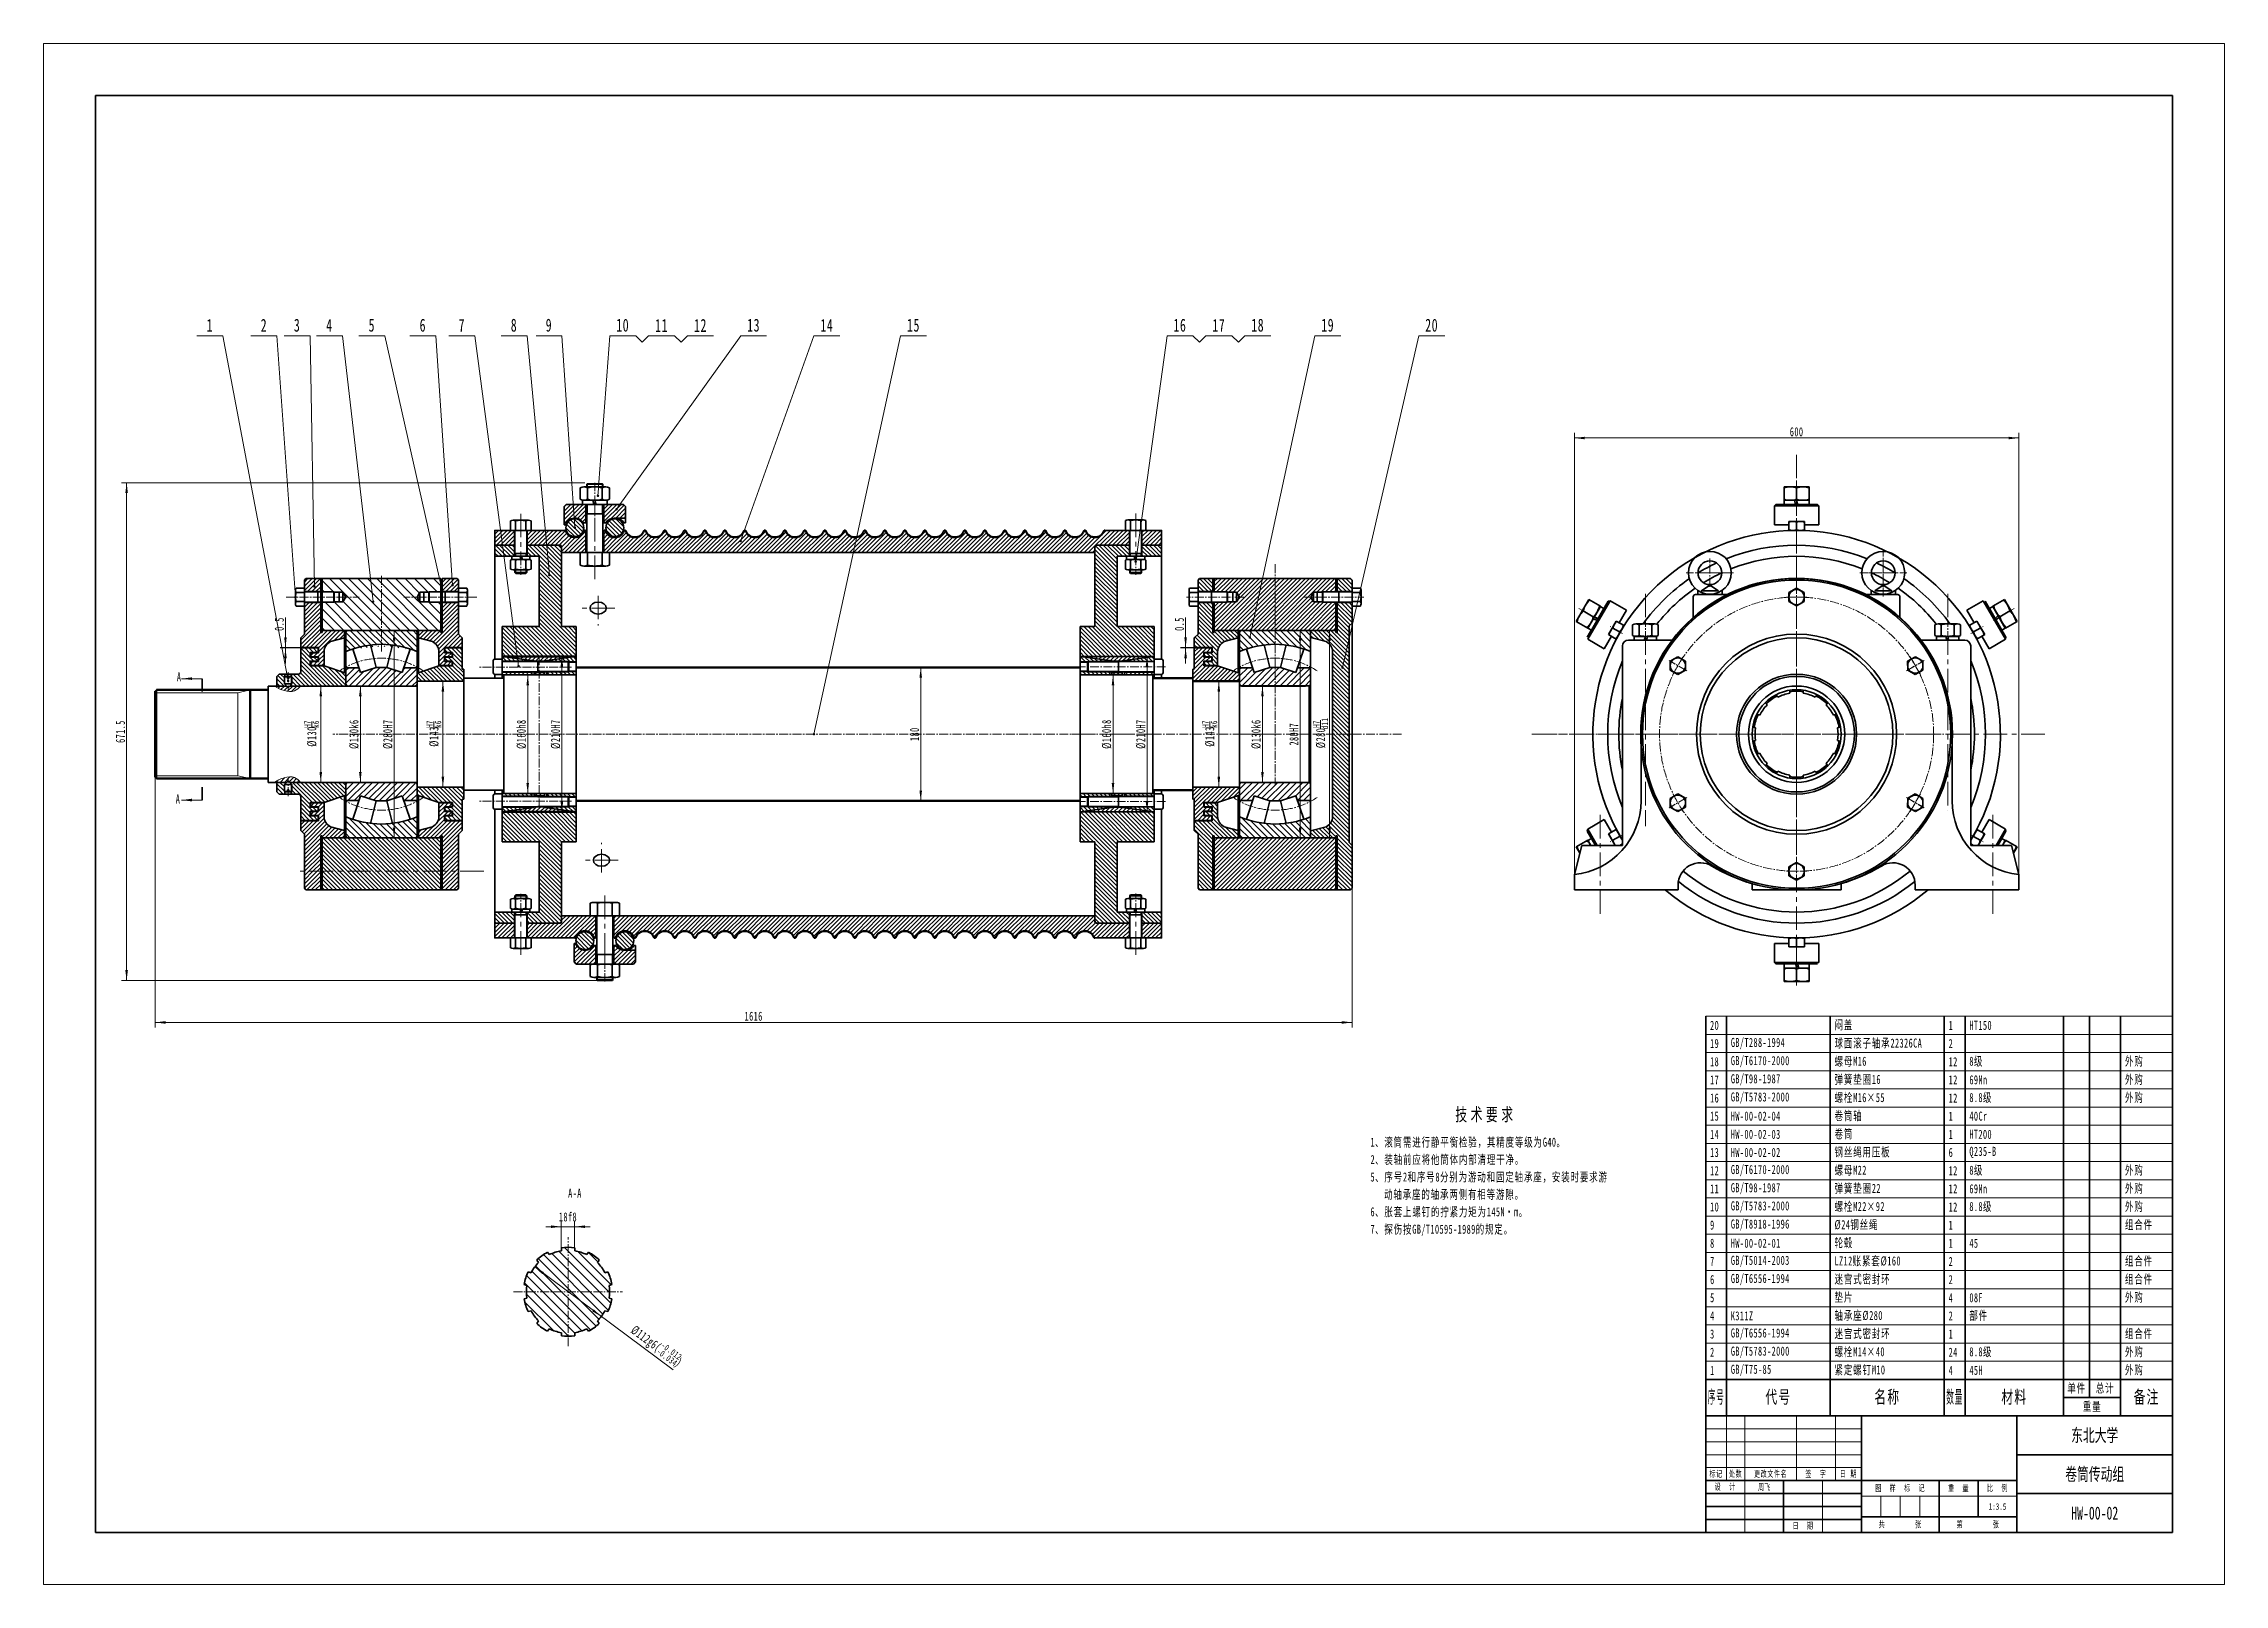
# Model space of a CAD drawing. Header units: millimetres. Extents: x 105 to 3049, y -499 to 1580.
import ezdxf
from ezdxf.enums import TextEntityAlignment as Align

# ---------------------------------------------------------------- set-up
doc = ezdxf.new("R2010")
doc.units = ezdxf.units.MM
doc.linetypes.add('CENTER', pattern=[50.8, 31.75, -6.35, 6.35, -6.35])
doc.linetypes.add('点画线', pattern=[18, 12, -2, 2, -2])
doc.layers.get('0').update_dxf_attribs({"lineweight": 35})
for name, color, linetype, lineweight in [('中心线', 1, 'CENTER', 15), ('中心线层', 1, '点画线', 18), ('剖面线层', 4, 'Continuous', 18), ('尺寸线层', 3, 'Continuous', 18), ('粗实线', 7, 'Continuous', 50), ('粗实线层', 7, 'Continuous', 35), ('细实线', 7, 'Continuous', 18), ('细实线层', 7, 'Continuous', 18)]:
    doc.layers.add(name, color=color, linetype=linetype, lineweight=lineweight)
doc.styles.add('TitleStyle', font='', dxfattribs={"width": 0.667})
doc.styles.add('标准', font='', dxfattribs={"width": 0.667})
doc.styles.get('TitleStyle').set_extended_font_data('宋体')
doc.styles.get('标准').set_extended_font_data('宋体')
doc.dimstyles.new('标准', dxfattribs={"dimscale": 3.5, "dimtxt": 3.5, "dimasz": 4, "dimexe": 2, "dimexo": 0, "dimtad": 1, "dimdsep": 46, "dimtxsty": '标准', "dimblk": '_CAXARROW', "dimcen": 0, "dimdle": 6, "dimazin": 2, "dimtfac": 0.707107, "dimtdec": 3, "dimtmove": 2, "dimatfit": 3, "dimfxl": 1, "dimfrac": 2, "dimtolj": 1, "dimarcsym": 1})
pattern_1 = [(-45, (0, 0), (4.24264, 4.24264), [])]
pattern_2 = [(45, (0, 0), (-4.24264, 4.24264), [])]
pattern_3 = [(135, (0, 0), (-6.36396, -6.36396), [])]
pattern_4 = [(45, (0, 0), (-2.828427, 2.828427), [])]
pattern_5 = [(135, (0, 0), (-2.828427, -2.828427), [])]

msp = doc.modelspace()

# ---------------------------------------------------------------- texts
at = {"layer": '尺寸线层', "insert": (822.305, 34.832), "char_height": 12.25, "width": 27.70295, "attachment_point": 2, "line_spacing_factor": 1.15057, "style": '标准'}
msp.add_mtext('\\T1.1;A-A', dxfattribs=at)

# ---------------------------------------------------------------- blocks, each defined once
blk = doc.blocks.new('*X2')
at = {"layer": '中心线层'}
blk.add_line((0, -4), (0, 18.1), dxfattribs=at)
at = {"layer": '粗实线层'}
for p, q in [((-13.9, 0.9), (-13.9, 13.2)), ((-10.4, 14.1), (10.4, 14.1)), ((-10.4, 0), (10.4, 0)), ((-6.9, 0.9), (-6.9, 13.2)), ((6.9, 0.9), (6.9, 13.2)), ((13.9, 0.9), (13.9, 13.2))]:
    blk.add_line(p, q, dxfattribs=at)
for centre, radius, start, end in [((-10.4, 7.2), 6.93, 60, 120), ((-10.4, 6.9), 6.93, 240, 300), ((0, -12.2), 26.3, 74.7385, 105.2615), ((0, 26.3), 26.3, 254.7385, 285.2615), ((10.4, 7.2), 6.93, 60, 120), ((10.4, 6.9), 6.93, 240, 300)]:
    blk.add_arc(centre, radius, start, end, dxfattribs=at)
blk = doc.blocks.new('*X3')
at = {"layer": '中心线层'}
blk.add_line((0, -5.5), (0, 23.6), dxfattribs=at)
at = {"layer": '粗实线层'}
for p, q in [((-19.6, 1.3), (-19.6, 16.8)), ((-14.7, 18.1), (14.7, 18.1)), ((-14.7, 0), (14.7, 0)), ((-9.8, 1.3), (-9.8, 16.8)), ((9.8, 1.3), (9.8, 16.8)), ((19.6, 1.3), (19.6, 16.8))]:
    blk.add_line(p, q, dxfattribs=at)
for centre, radius, start, end in [((-14.7, 8.3), 9.81, 60, 120), ((-14.7, 9.8), 9.81, 240, 300), ((0, -19.2), 37.3, 74.7385, 105.2615), ((0, 37.3), 37.3, 254.7385, 285.2615), ((14.7, 8.3), 9.81, 60, 120), ((14.7, 9.8), 9.81, 240, 300)]:
    blk.add_arc(centre, radius, start, end, dxfattribs=at)
blk = doc.blocks.new('*X4')
at = {"layer": '中心线层', "linetype": '点画线', "lineweight": 18}
blk.add_line((0, -3), (0, 7.1), dxfattribs=at)
at = {"layer": '粗实线层'}
for p, q in [((-12.2, 4.1), (12.2, 4.1)), ((-12.2, 0), (-12.2, 4.1)), ((-12.2, 0), (12.2, 0)), ((-1.1, 0), (-2.2, 4.1)), ((0.9, 0.5), (0, 4.1)), ((1.1, 0), (0.9, 0.5)), ((12.2, 0), (12.2, 4.1))]:
    blk.add_line(p, q, dxfattribs=at)
blk = doc.blocks.new('*X5')
at = {"layer": '中心线层', "linetype": '点画线', "lineweight": 18}
blk.add_line((0, -3), (0, 8.5), dxfattribs=at)
at = {"layer": '粗实线层'}
for p, q in [((-16.8, 5.5), (16.8, 5.5)), ((-16.8, 0), (-16.8, 5.5)), ((-16.8, 0), (16.8, 0)), ((-1.4, 0), (-2.9, 5.5)), ((1.2, 0.7), (-0.1, 5.5)), ((1.4, 0), (1.2, 0.7)), ((16.8, 0), (16.8, 5.5))]:
    blk.add_line(p, q, dxfattribs=at)
blk = doc.blocks.new('*X6')
at = {"layer": '尺寸线层', "linetype": 'Continuous'}
for points in [[(1750.3, 712.9), (1752, 698.9), (1748.5, 698.9)], [(1750.3, 582.9), (1752, 596.9), (1748.5, 596.9)]]:
    blk.add_hatch(color=0, dxfattribs=at).paths.add_polyline_path(points, flags=0)
at = {"layer": '尺寸线层', "color": 0, "linetype": 'Continuous'}
for p, q in [((1789.7, 712.9), (1743.3, 712.9)), ((1750.3, 712.9), (1750.3, 582.9)), ((1783.6, 582.9), (1743.3, 582.9))]:
    blk.add_line(p, q, dxfattribs=at)
at = {"layer": '尺寸线层', "color": 0, "insert": (1741.8, 647.9), "char_height": 12.25, "width": 74.039, "attachment_point": 5, "rotation": 90, "line_spacing_factor": 1.15057, "style": '标准'}
blk.add_mtext('\\T1.1;%%C130k6', dxfattribs=at)
blk = doc.blocks.new('_CAXARROW')
blk.add_hatch(color=0).paths.add_polyline_path([(0, 0), (-1, 0.125), (-1, -0.125)], flags=0)
blk = doc.blocks.new('*X7')
at = {"layer": '尺寸线层', "linetype": 'Continuous'}
for points in [[(1801.1, 787.9), (1802.9, 773.9), (1799.4, 773.9)], [(1801.1, 507.9), (1802.9, 521.9), (1799.4, 521.9)]]:
    blk.add_hatch(color=0, dxfattribs=at).paths.add_polyline_path(points, flags=0)
at = {"layer": '尺寸线层', "color": 0, "linetype": 'Continuous'}
for p, q in [((1789.7, 787.9), (1808.1, 787.9)), ((1801.1, 787.9), (1801.1, 507.9)), ((1793.5, 507.9), (1808.1, 507.9))]:
    blk.add_line(p, q, dxfattribs=at)
at = {"layer": '尺寸线层', "color": 0, "insert": (1792.8, 647.9), "char_height": 12.25, "width": 60.546, "attachment_point": 5, "rotation": 90, "line_spacing_factor": 1.15057, "style": '标准'}
blk.add_mtext('\\T1.1;280H7', dxfattribs=at)
blk = doc.blocks.new('*X9')
at = {"color": 0}
blk.add_line((1828.8, 654.5), (1828.8, 666.8), dxfattribs=at)
at = {"color": 0, "char_height": 12.25, "attachment_point": 1, "rotation": 90, "line_spacing_factor": 1.15057, "style": '标准'}
for s, insert, width in [('\\T1.1;{\\H0.707107x;H7}', (1818.7, 656.4), 49.242), ('\\T1.1;%%C280', (1822.6, 629.1), 150.614), ('\\T1.1;{\\H0.707107x;d11}', (1830.1, 654.5), 49.242)]:
    blk.add_mtext(s, dxfattribs=dict(at, insert=insert, width=width))
blk = doc.blocks.new('*X8')
at = {"layer": '尺寸线层', "linetype": 'Continuous'}
for points in [[(1840.9, 787.9), (1842.7, 773.9), (1839.2, 773.9)], [(1840.9, 507.9), (1842.7, 521.9), (1839.2, 521.9)]]:
    blk.add_hatch(color=0, dxfattribs=at).paths.add_polyline_path(points, flags=0)
at = {"layer": '尺寸线层', "color": 0, "linetype": 'Continuous'}
for p, q in [((1829.7, 787.9), (1847.9, 787.9)), ((1840.9, 787.9), (1840.9, 507.9)), ((1835.3, 507.9), (1847.9, 507.9))]:
    blk.add_line(p, q, dxfattribs=at)
at = {"layer": '尺寸线层', "color": 0}
blk.add_blockref('*X9', (0, 0), dxfattribs=at)
blk = doc.blocks.new('*X10')
at = {"layer": '尺寸线层', "linetype": 'Continuous'}
for points in [[(1594.5, 752.9), (1596.2, 738.9), (1592.7, 738.9)], [(1594.5, 543), (1596.2, 557), (1592.7, 557)]]:
    blk.add_hatch(color=0, dxfattribs=at).paths.add_polyline_path(points, flags=0)
at = {"layer": '尺寸线层', "color": 0, "linetype": 'Continuous'}
for p, q in [((1570.3, 752.9), (1601.5, 752.9)), ((1594.5, 752.9), (1594.5, 543)), ((1571.8, 543), (1601.5, 543))]:
    blk.add_line(p, q, dxfattribs=at)
at = {"layer": '尺寸线层', "color": 0, "insert": (1586.2, 648), "char_height": 12.25, "width": 73.856, "attachment_point": 5, "rotation": 90, "line_spacing_factor": 1.15057, "style": '标准'}
blk.add_mtext('\\T1.1;%%C210H7', dxfattribs=at)
blk = doc.blocks.new('*X11')
at = {"layer": '尺寸线层', "linetype": 'Continuous'}
for points in [[(1548.6, 727.9), (1550.3, 713.9), (1546.8, 713.9)], [(1548.6, 568), (1550.3, 582), (1546.8, 582)]]:
    blk.add_hatch(color=0, dxfattribs=at).paths.add_polyline_path(points, flags=0)
at = {"layer": '尺寸线层', "color": 0, "linetype": 'Continuous'}
for p, q in [((1532.4, 727.9), (1555.6, 727.9)), ((1548.6, 727.9), (1548.6, 568)), ((1533.4, 568), (1555.6, 568))]:
    blk.add_line(p, q, dxfattribs=at)
at = {"layer": '尺寸线层', "color": 0, "insert": (1540.1, 648), "char_height": 12.25, "width": 73.856, "attachment_point": 5, "rotation": 90, "line_spacing_factor": 1.15057, "style": '标准'}
blk.add_mtext('\\T1.1;%%C160h8', dxfattribs=at)
blk = doc.blocks.new('*X12')
at = {"layer": '尺寸线层', "linetype": 'Continuous'}
for points in [[(804.7, 752.9), (806.4, 738.9), (802.9, 738.9)], [(804.7, 543), (806.4, 557), (802.9, 557)]]:
    blk.add_hatch(color=0, dxfattribs=at).paths.add_polyline_path(points, flags=0)
at = {"layer": '尺寸线层', "color": 0, "linetype": 'Continuous'}
for p, q in [((799.4, 752.9), (811.7, 752.9)), ((804.7, 752.9), (804.7, 543)), ((797.5, 543), (811.7, 543))]:
    blk.add_line(p, q, dxfattribs=at)
at = {"layer": '尺寸线层', "color": 0, "insert": (796.3, 647.9), "char_height": 12.25, "width": 73.856, "attachment_point": 5, "rotation": 90, "line_spacing_factor": 1.15057, "style": '标准'}
blk.add_mtext('\\T1.1;%%C210H7', dxfattribs=at)
blk = doc.blocks.new('*X13')
at = {"layer": '尺寸线层', "linetype": 'Continuous'}
for points in [[(758.6, 727.9), (760.3, 713.9), (756.8, 713.9)], [(758.6, 568), (760.3, 582), (756.8, 582)]]:
    blk.add_hatch(color=0, dxfattribs=at).paths.add_polyline_path(points, flags=0)
at = {"layer": '尺寸线层', "color": 0, "linetype": 'Continuous'}
for p, q in [((744.7, 727.9), (765.6, 727.9)), ((758.6, 727.9), (758.6, 568)), ((752.6, 568), (765.6, 568))]:
    blk.add_line(p, q, dxfattribs=at)
at = {"layer": '尺寸线层', "color": 0, "insert": (750.1, 647.9), "char_height": 12.25, "width": 73.856, "attachment_point": 5, "rotation": 90, "line_spacing_factor": 1.15057, "style": '标准'}
blk.add_mtext('\\T1.1;%%C160h8', dxfattribs=at)
blk = doc.blocks.new('*X14')
at = {"layer": '尺寸线层', "linetype": 'Continuous'}
for points in [[(1646.6, 764.8), (1648.3, 778.8), (1644.8, 778.8)], [(1646.6, 764.3), (1648.3, 750.3), (1644.8, 750.3)]]:
    blk.add_hatch(color=0, dxfattribs=at).paths.add_polyline_path(points, flags=0)
at = {"layer": '尺寸线层', "color": 0, "linetype": 'Continuous'}
for p, q in [((1646.6, 805.2), (1646.6, 743.3)), ((1658.3, 764.8), (1639.6, 764.8)), ((1658.3, 764.3), (1639.6, 764.3))]:
    blk.add_line(p, q, dxfattribs=at)
at = {"layer": '尺寸线层', "color": 0, "insert": (1638.2, 796.5), "char_height": 12.25, "width": 34.838, "attachment_point": 5, "rotation": 90, "line_spacing_factor": 1.15057, "style": '标准'}
blk.add_mtext('\\T1.1;0.5', dxfattribs=at)
blk = doc.blocks.new('*X15')
at = {"layer": '尺寸线层', "linetype": 'Continuous'}
for points in [[(431.6, 764.8), (433.3, 778.8), (429.8, 778.8)], [(431.6, 764.3), (433.3, 750.3), (429.8, 750.3)]]:
    blk.add_hatch(color=0, dxfattribs=at).paths.add_polyline_path(points, flags=0)
at = {"layer": '尺寸线层', "color": 0, "linetype": 'Continuous'}
for p, q in [((431.6, 805.2), (431.6, 743.3)), ((452.2, 764.8), (424.6, 764.8)), ((452.2, 764.3), (424.6, 764.3))]:
    blk.add_line(p, q, dxfattribs=at)
at = {"layer": '尺寸线层', "color": 0, "insert": (423.3, 796.5), "char_height": 12.25, "width": 34.838, "attachment_point": 5, "rotation": 90, "line_spacing_factor": 1.15057, "style": '标准'}
blk.add_mtext('\\T1.1;0.5', dxfattribs=at)
blk = doc.blocks.new('*X17')
at = {"color": 0}
blk.add_line((467.1, 656.4), (467.1, 664.9), dxfattribs=at)
at = {"color": 0, "char_height": 12.25, "attachment_point": 1, "rotation": 90, "line_spacing_factor": 1.15057, "style": '标准'}
for s, insert, width in [('\\T1.1;{\\H0.707107x;H7}', (457, 656.4), 33.904), ('\\T1.1;%%C130', (460.9, 631), 135.276), ('\\T1.1;{\\H0.707107x;k6}', (468.3, 656.4), 33.904)]:
    blk.add_mtext(s, dxfattribs=dict(at, insert=insert, width=width))
blk = doc.blocks.new('*X16')
at = {"layer": '尺寸线层', "linetype": 'Continuous'}
for points in [[(479.2, 712.9), (481, 698.9), (477.5, 698.9)], [(479.2, 582.9), (481, 596.9), (477.5, 596.9)]]:
    blk.add_hatch(color=0, dxfattribs=at).paths.add_polyline_path(points, flags=0)
at = {"layer": '尺寸线层', "color": 0, "linetype": 'Continuous'}
for p, q in [((474.3, 712.9), (486.2, 712.9)), ((479.2, 712.9), (479.2, 582.9)), ((477.6, 582.9), (486.2, 582.9))]:
    blk.add_line(p, q, dxfattribs=at)
at = {"layer": '尺寸线层', "color": 0}
blk.add_blockref('*X17', (0, 0), dxfattribs=at)
blk = doc.blocks.new('*X18')
at = {"layer": '尺寸线层', "linetype": 'Continuous'}
for points in [[(532.7, 712.9), (534.4, 698.9), (530.9, 698.9)], [(532.7, 582.9), (534.4, 596.9), (530.9, 596.9)]]:
    blk.add_hatch(color=0, dxfattribs=at).paths.add_polyline_path(points, flags=0)
at = {"layer": '尺寸线层', "color": 0, "linetype": 'Continuous'}
for p, q in [((561.6, 712.9), (525.7, 712.9)), ((532.7, 712.9), (532.7, 582.9)), ((558, 582.9), (525.7, 582.9))]:
    blk.add_line(p, q, dxfattribs=at)
at = {"layer": '尺寸线层', "color": 0, "insert": (524.2, 647.9), "char_height": 12.25, "width": 74.039, "attachment_point": 5, "rotation": 90, "line_spacing_factor": 1.15057, "style": '标准'}
blk.add_mtext('\\T1.1;%%C130k6', dxfattribs=at)
blk = doc.blocks.new('*X19')
at = {"layer": '尺寸线层', "linetype": 'Continuous'}
for points in [[(578.2, 787.9), (579.9, 773.9), (576.4, 773.9)], [(578.2, 507.9), (579.9, 521.9), (576.4, 521.9)]]:
    blk.add_hatch(color=0, dxfattribs=at).paths.add_polyline_path(points, flags=0)
at = {"layer": '尺寸线层', "color": 0, "linetype": 'Continuous'}
for p, q in [((583, 787.9), (571.2, 787.9)), ((578.2, 787.9), (578.2, 507.9)), ((578.4, 507.9), (571.2, 507.9))]:
    blk.add_line(p, q, dxfattribs=at)
at = {"layer": '尺寸线层', "color": 0, "insert": (569.8, 647.9), "char_height": 12.25, "width": 73.856, "attachment_point": 5, "rotation": 90, "line_spacing_factor": 1.15057, "style": '标准'}
blk.add_mtext('\\T1.1;%%C280H7', dxfattribs=at)
blk = doc.blocks.new('*X21')
at = {"color": 0}
blk.add_line((632, 656.4), (632, 664.9), dxfattribs=at)
at = {"color": 0, "char_height": 12.25, "attachment_point": 1, "rotation": 90, "line_spacing_factor": 1.15057, "style": '标准'}
for s, insert, width in [('\\T1.1;{\\H0.707107x;H7}', (621.8, 656.4), 33.904), ('\\T1.1;%%C143', (625.8, 631), 135.276), ('\\T1.1;{\\H0.707107x;k6}', (633.2, 656.4), 33.904)]:
    blk.add_mtext(s, dxfattribs=dict(at, insert=insert, width=width))
blk = doc.blocks.new('*X20')
at = {"layer": '尺寸线层', "linetype": 'Continuous'}
for points in [[(644.1, 719.5), (645.8, 705.5), (642.3, 705.5)], [(644.1, 576.4), (645.8, 590.4), (642.3, 590.4)]]:
    blk.add_hatch(color=0, dxfattribs=at).paths.add_polyline_path(points, flags=0)
at = {"layer": '尺寸线层', "color": 0, "linetype": 'Continuous'}
for p, q in [((630.7, 719.5), (651.1, 719.5)), ((644.1, 719.5), (644.1, 576.4)), ((634.4, 576.4), (651.1, 576.4))]:
    blk.add_line(p, q, dxfattribs=at)
at = {"layer": '尺寸线层', "color": 0}
blk.add_blockref('*X21', (0, 0), dxfattribs=at)
blk = doc.blocks.new('*X23')
at = {"color": 0}
blk.add_line((1679.2, 656.4), (1679.2, 664.9), dxfattribs=at)
at = {"color": 0, "char_height": 12.25, "attachment_point": 1, "rotation": 90, "line_spacing_factor": 1.15057, "style": '标准'}
for s, insert, width in [('\\T1.1;{\\H0.707107x;H7}', (1669.1, 656.4), 33.904), ('\\T1.1;%%C143', (1673, 631), 135.276), ('\\T1.1;{\\H0.707107x;k6}', (1680.5, 656.4), 33.904)]:
    blk.add_mtext(s, dxfattribs=dict(at, insert=insert, width=width))
blk = doc.blocks.new('*X22')
at = {"layer": '尺寸线层', "linetype": 'Continuous'}
for points in [[(1691.4, 719.5), (1693.1, 705.5), (1689.6, 705.5)], [(1691.4, 576.5), (1693.1, 590.5), (1689.6, 590.5)]]:
    blk.add_hatch(color=0, dxfattribs=at).paths.add_polyline_path(points, flags=0)
at = {"layer": '尺寸线层', "color": 0, "linetype": 'Continuous'}
for p, q in [((1696.9, 719.5), (1684.4, 719.5)), ((1691.4, 719.5), (1691.4, 576.5)), ((1697.1, 576.5), (1684.4, 576.5))]:
    blk.add_line(p, q, dxfattribs=at)
at = {"layer": '尺寸线层', "color": 0}
blk.add_blockref('*X23', (0, 0), dxfattribs=at)
blk = doc.blocks.new('*X24')
at = {"layer": '粗实线层'}
for p, q in [((-400.5, 277), (-400.5, -277)), ((400.5, 277), (-400.5, 277)), ((400.5, -277), (400.5, 277)), ((-400.5, -277), (400.5, -277))]:
    blk.add_line(p, q, dxfattribs=at)
at = {"layer": '细实线层'}
for p, q in [((420.5, 297), (-420.5, 297)), ((-420.5, 297), (-420.5, -297)), ((420.5, -297), (420.5, 297)), ((-420.5, -297), (420.5, -297))]:
    blk.add_line(p, q, dxfattribs=at)
blk = doc.blocks.new('*X25')
at = {"layer": '尺寸线层'}
for points in [[(-28, 163.8), (-14, 162.1), (-14, 165.6)], [(-28, 0), (-14, -1.8), (-14, 1.8)]]:
    blk.add_hatch(color=0, dxfattribs=at).paths.add_polyline_path(points, flags=0)
at = {"layer": '尺寸线层', "color": 0}
for p, q in [((0, 163.8), (-28, 163.8)), ((0, 0), (-28, 0))]:
    blk.add_line(p, q, dxfattribs=at)
at = {"layer": '尺寸线层', "color": 0, "linetype": 'Continuous', "lineweight": 35}
for p, q in [((0, 163.8), (0, 146.3)), ((0, 17.5), (0, 0))]:
    blk.add_line(p, q, dxfattribs=at)
at = {"layer": '尺寸线层', "color": 0, "char_height": 12.25, "width": 24.5, "attachment_point": 5, "line_spacing_factor": 1.15057, "style": '标准'}
for insert in [(-31.2, 166.3), (-32.7, 1.5)]:
    blk.add_mtext('\\T1.1;A', dxfattribs=dict(at, insert=insert))
blk = doc.blocks.new('*X26')
at = {"layer": '尺寸线层', "linetype": 'Continuous'}
for points in [[(803.9, -16.6), (789.9, -18.4), (789.9, -14.9)], [(821.9, -16.6), (835.9, -18.4), (835.9, -14.9)]]:
    blk.add_hatch(color=0, dxfattribs=at).paths.add_polyline_path(points, flags=0)
at = {"layer": '尺寸线层', "color": 0, "linetype": 'Continuous'}
for p, q in [((842.9, -16.6), (782.9, -16.6)), ((803.9, -45.1), (803.9, -9.6)), ((821.9, -45.1), (821.9, -9.6))]:
    blk.add_line(p, q, dxfattribs=at)
at = {"layer": '尺寸线层', "color": 0, "insert": (812.9, -3.5), "char_height": 12.25, "width": 46.231, "attachment_point": 5, "line_spacing_factor": 1.15057, "style": '标准'}
blk.add_mtext('\\T1.1;18f8', dxfattribs=at)
blk = doc.blocks.new('*X28')
at = {"color": 0, "char_height": 12.25, "attachment_point": 1, "rotation": 323.3706, "line_spacing_factor": 1.15057, "style": '标准'}
for s, insert, width in [('\\T1.1;%%C112g6(', (904, -148.9), 308.861), ('\\T1.1;{\\H0.707107x;-0.012}', (943, -171.7), 107.418), ('\\T1.1;{\\H0.707107x;-0.034}', (936.8, -180), 107.418), ('\\T1.1;)', (963.7, -193.3), 308.861)]:
    blk.add_mtext(s, dxfattribs=dict(at, insert=insert, width=width))
blk = doc.blocks.new('*X27')
at = {"layer": '尺寸线层', "linetype": 'Continuous'}
for points in [[(768, -71), (778.2, -80.7), (780.3, -77.9)], [(857.9, -137.8), (845.6, -130.8), (847.7, -128)]]:
    blk.add_hatch(color=0, dxfattribs=at).paths.add_polyline_path(points, flags=0)
at = {"layer": '尺寸线层', "color": 0, "linetype": 'Continuous'}
blk.add_line((954.9, -209.9), (768, -71), dxfattribs=at)
at = {"layer": '尺寸线层', "color": 0}
blk.add_blockref('*X28', (0, 0), dxfattribs=at)
blk = doc.blocks.new('*X29')
at = {"layer": '中心线层'}
blk.add_line((0, -5), (0, 21.9), dxfattribs=at)
at = {"layer": '粗实线层'}
for p, q in [((-17.3, 1.2), (-17.3, 15.7)), ((-13, 16.9), (13, 16.9)), ((-13, 0), (13, 0)), ((-8.7, 1.2), (-8.7, 15.7)), ((8.7, 1.2), (8.7, 15.7)), ((17.3, 1.2), (17.3, 15.7))]:
    blk.add_line(p, q, dxfattribs=at)
for centre, radius, start, end in [((-13, 8.2), 8.66, 60, 120), ((-13, 8.7), 8.66, 240, 300), ((0, -16), 32.9, 74.7385, 105.2615), ((0, 32.9), 32.9, 254.7385, 285.2615), ((13, 8.2), 8.66, 60, 120), ((13, 8.7), 8.66, 240, 300)]:
    blk.add_arc(centre, radius, start, end, dxfattribs=at)
blk = doc.blocks.new('*X30')
at = {"layer": '中心线层', "linetype": '点画线', "lineweight": 18}
blk.add_line((0, -3), (0, 8), dxfattribs=at)
at = {"layer": '粗实线层'}
for p, q in [((-15.1, 5), (15.1, 5)), ((-15.1, 0), (-15.1, 5)), ((-15.1, 0), (15.1, 0)), ((-1.3, 0), (-2.6, 5)), ((1.1, 0.6), (0, 5)), ((1.3, 0), (1.1, 0.6)), ((15.1, 0), (15.1, 5))]:
    blk.add_line(p, q, dxfattribs=at)
blk = doc.blocks.new('*X31')
at = {"layer": '中心线层', "linetype": '点画线', "lineweight": 18}
for p, q in [((13.7, 0), (-13.7, 0)), ((0, -13.7), (0, 13.7))]:
    blk.add_line(p, q, dxfattribs=at)
at = {"layer": '粗实线层'}
for p, q in [((0, 11.9), (-10.3, 6)), ((-10.3, 6), (-10.3, -6)), ((10.3, 6), (0, 11.9)), ((10.3, 6), (10.3, -6)), ((-10.3, -6), (0, -11.9)), ((0, -11.9), (10.3, -6))]:
    blk.add_line(p, q, dxfattribs=at)
blk.add_circle((0, 0), 10.3, dxfattribs=at)
blk = doc.blocks.new('*X32')
at = {"layer": '中心线层'}
blk.add_line((0, -3.5), (0, 15.6), dxfattribs=at)
at = {"layer": '粗实线层'}
for p, q in [((-10.5, 12.1), (10.5, 12.1)), ((-10.5, 12.1), (-10.5, 0)), ((-10.5, 0), (10.5, 0)), ((0, 11.3), (0, 0.8)), ((10.5, 12.1), (10.5, 0))]:
    blk.add_line(p, q, dxfattribs=at)
for centre, start, end in [((-5.2, -5.3), 72.412, 107.588), ((-5.2, 17.4), 252.412, 287.588), ((5.2, -5.3), 72.412, 107.588), ((5.2, 17.4), 252.412, 287.588)]:
    blk.add_arc(centre, 17.4, start, end, dxfattribs=at)
blk = doc.blocks.new('*X33')
at = {"layer": '细实线层', "lineweight": 18}
h = blk.add_hatch(color=0, dxfattribs=at)
edge = h.paths.add_edge_path(flags=0)
edge.add_arc((0, 0), 1.75, 0, 360)
at = {"layer": '细实线层', "color": 0}
for p, q in [((-88.1, 465.8), (-123.1, 465.8)), ((0, 0), (-88.1, 465.8))]:
    blk.add_line(p, q, dxfattribs=at)
at = {"layer": '细实线层', "color": 0, "lineweight": 18, "insert": (-105.6, 471.1), "char_height": 17.5, "width": 59.5, "attachment_point": 8, "line_spacing_factor": 1.15057, "style": '标准'}
blk.add_mtext('\\T1.1;1', dxfattribs=at)
blk = doc.blocks.new('*X34')
at = {"layer": '细实线层', "lineweight": 18}
h = blk.add_hatch(color=0, dxfattribs=at)
edge = h.paths.add_edge_path(flags=0)
edge.add_arc((0, 0), 1.75, 0, 360)
at = {"layer": '细实线层', "color": 0}
for p, q in [((-25, 352.6), (-60, 352.6)), ((0, 0), (-25, 352.6))]:
    blk.add_line(p, q, dxfattribs=at)
at = {"layer": '细实线层', "color": 0, "lineweight": 18, "insert": (-42.5, 357.9), "char_height": 17.5, "width": 59.5, "attachment_point": 8, "line_spacing_factor": 1.15057, "style": '标准'}
blk.add_mtext('\\T1.1;2', dxfattribs=at)
blk = doc.blocks.new('*X35')
at = {"layer": '细实线层', "lineweight": 18}
h = blk.add_hatch(color=0, dxfattribs=at)
edge = h.paths.add_edge_path(flags=0)
edge.add_arc((0, 0), 1.75, 0, 360)
at = {"layer": '细实线层', "color": 0}
for p, q in [((-5.7, 338.3), (-40.7, 338.3)), ((0, 0), (-5.7, 338.3))]:
    blk.add_line(p, q, dxfattribs=at)
at = {"layer": '细实线层', "color": 0, "lineweight": 18, "insert": (-23.2, 343.5), "char_height": 17.5, "width": 59.5, "attachment_point": 8, "line_spacing_factor": 1.15057, "style": '标准'}
blk.add_mtext('\\T1.1;3', dxfattribs=at)
blk = doc.blocks.new('*X36')
at = {"layer": '细实线层', "lineweight": 18}
h = blk.add_hatch(color=0, dxfattribs=at)
edge = h.paths.add_edge_path(flags=0)
edge.add_arc((0, 0), 1.75, 0, 360)
at = {"layer": '细实线层', "color": 0}
for p, q in [((-77.5, 343.6), (-112.5, 343.6)), ((0, 0), (-77.5, 343.6))]:
    blk.add_line(p, q, dxfattribs=at)
at = {"layer": '细实线层', "color": 0, "lineweight": 18, "insert": (-95, 348.9), "char_height": 17.5, "width": 59.5, "attachment_point": 8, "line_spacing_factor": 1.15057, "style": '标准'}
blk.add_mtext('\\T1.1;5', dxfattribs=at)
blk = doc.blocks.new('*X37')
at = {"layer": '细实线层', "lineweight": 18}
h = blk.add_hatch(color=0, dxfattribs=at)
edge = h.paths.add_edge_path(flags=0)
edge.add_arc((0, 0), 1.75, 0, 360)
at = {"layer": '细实线层', "color": 0}
for p, q in [((-22.5, 336.6), (-57.5, 336.6)), ((0, 0), (-22.5, 336.6))]:
    blk.add_line(p, q, dxfattribs=at)
at = {"layer": '细实线层', "color": 0, "lineweight": 18, "insert": (-40, 341.8), "char_height": 17.5, "width": 59.5, "attachment_point": 8, "line_spacing_factor": 1.15057, "style": '标准'}
blk.add_mtext('\\T1.1;6', dxfattribs=at)
blk = doc.blocks.new('*X38')
at = {"layer": '细实线层', "lineweight": 18}
h = blk.add_hatch(color=0, dxfattribs=at)
edge = h.paths.add_edge_path(flags=0)
edge.add_arc((0, 0), 1.75, 0, 360)
at = {"layer": '细实线层', "color": 0}
for p, q in [((-59.1, 445.8), (-94.1, 445.8)), ((0, 0), (-59.1, 445.8))]:
    blk.add_line(p, q, dxfattribs=at)
at = {"layer": '细实线层', "color": 0, "lineweight": 18, "insert": (-76.6, 451), "char_height": 17.5, "width": 59.5, "attachment_point": 8, "line_spacing_factor": 1.15057, "style": '标准'}
blk.add_mtext('\\T1.1;7', dxfattribs=at)
blk = doc.blocks.new('*X39')
at = {"layer": '细实线层', "lineweight": 18}
h = blk.add_hatch(color=0, dxfattribs=at)
edge = h.paths.add_edge_path(flags=0)
edge.add_arc((0, 0), 1.75, 0, 360)
at = {"layer": '细实线层', "color": 0}
for p, q in [((-30.2, 322.9), (-65.2, 322.9)), ((0, 0), (-30.2, 322.9))]:
    blk.add_line(p, q, dxfattribs=at)
at = {"layer": '细实线层', "color": 0, "lineweight": 18, "insert": (-47.7, 328.1), "char_height": 17.5, "width": 59.5, "attachment_point": 8, "line_spacing_factor": 1.15057, "style": '标准'}
blk.add_mtext('\\T1.1;8', dxfattribs=at)
blk = doc.blocks.new('*X40')
at = {"layer": '细实线层', "lineweight": 18}
h = blk.add_hatch(color=0, dxfattribs=at)
edge = h.paths.add_edge_path(flags=0)
edge.add_arc((0, 0), 1.75, 0, 360)
at = {"layer": '细实线层', "color": 0}
for p, q in [((-17.4, 259), (-52.4, 259)), ((0, 0), (-17.4, 259))]:
    blk.add_line(p, q, dxfattribs=at)
at = {"layer": '细实线层', "color": 0, "lineweight": 18, "insert": (-34.9, 264.3), "char_height": 17.5, "width": 59.5, "attachment_point": 8, "line_spacing_factor": 1.15057, "style": '标准'}
blk.add_mtext('\\T1.1;9', dxfattribs=at)
blk = doc.blocks.new('*X41')
at = {"layer": '细实线层', "lineweight": 18}
h = blk.add_hatch(color=0, dxfattribs=at)
edge = h.paths.add_edge_path(flags=0)
edge.add_arc((0, 0), 1.75, 0, 360)
at = {"layer": '细实线层', "color": 0}
for p, q in [((0, 0), (16, 216)), ((16, 216), (51, 216)), ((51, 216), (59.8, 207.2)), ((68.5, 216), (59.8, 207.2)), ((68.5, 216), (103.5, 216)), ((103.5, 216), (112.3, 207.2)), ((121, 216), (112.3, 207.2)), ((121, 216), (156, 216))]:
    blk.add_line(p, q, dxfattribs=at)
at = {"layer": '细实线层', "color": 0, "lineweight": 18, "char_height": 17.5, "width": 59.5, "attachment_point": 8, "line_spacing_factor": 1.15057, "style": '标准'}
for s, insert in [('\\T1.1;10', (33.5, 221.2)), ('\\T1.1;11', (86, 221.2)), ('\\T1.1;12', (138.5, 221.2))]:
    blk.add_mtext(s, dxfattribs=dict(at, insert=insert))
blk = doc.blocks.new('*X42')
at = {"layer": '细实线层', "lineweight": 18}
h = blk.add_hatch(color=0, dxfattribs=at)
edge = h.paths.add_edge_path(flags=0)
edge.add_arc((0, 0), 1.75, 0, 360)
at = {"layer": '细实线层', "color": 0}
for p, q in [((0, 0), (167.6, 234.1)), ((167.6, 234.1), (202.6, 234.1))]:
    blk.add_line(p, q, dxfattribs=at)
at = {"layer": '细实线层', "color": 0, "lineweight": 18, "insert": (185.1, 239.4), "char_height": 17.5, "width": 59.5, "attachment_point": 8, "line_spacing_factor": 1.15057, "style": '标准'}
blk.add_mtext('\\T1.1;13', dxfattribs=at)
blk = doc.blocks.new('*X43')
at = {"layer": '细实线层', "lineweight": 18}
h = blk.add_hatch(color=0, dxfattribs=at)
edge = h.paths.add_edge_path(flags=0)
edge.add_arc((0, 0), 1.75, 0, 360)
at = {"layer": '细实线层', "color": 0}
for p, q in [((0, 0), (98.9, 277)), ((98.9, 277), (133.9, 277))]:
    blk.add_line(p, q, dxfattribs=at)
at = {"layer": '细实线层', "color": 0, "lineweight": 18, "insert": (116.4, 282.3), "char_height": 17.5, "width": 59.5, "attachment_point": 8, "line_spacing_factor": 1.15057, "style": '标准'}
blk.add_mtext('\\T1.1;14', dxfattribs=at)
blk = doc.blocks.new('*X44')
at = {"layer": '细实线层', "lineweight": 18}
h = blk.add_hatch(color=0, dxfattribs=at)
edge = h.paths.add_edge_path(flags=0)
edge.add_arc((0, 0), 1.75, 0, 360)
at = {"layer": '细实线层', "color": 0}
for p, q in [((0, 0), (116.9, 537.6)), ((116.9, 537.6), (151.9, 537.6))]:
    blk.add_line(p, q, dxfattribs=at)
at = {"layer": '细实线层', "color": 0, "lineweight": 18, "insert": (134.4, 542.9), "char_height": 17.5, "width": 59.5, "attachment_point": 8, "line_spacing_factor": 1.15057, "style": '标准'}
blk.add_mtext('\\T1.1;15', dxfattribs=at)
blk = doc.blocks.new('*X45')
at = {"layer": '细实线层', "lineweight": 18}
h = blk.add_hatch(color=0, dxfattribs=at)
edge = h.paths.add_edge_path(flags=0)
edge.add_arc((0, 0), 1.75, 0, 360)
at = {"layer": '细实线层', "color": 0}
for p, q in [((0, 0), (42.3, 304.7)), ((42.3, 304.7), (77.3, 304.7)), ((77.3, 304.7), (86.1, 296)), ((94.8, 304.7), (86.1, 296)), ((94.8, 304.7), (129.8, 304.7)), ((129.8, 304.7), (138.6, 296)), ((147.3, 304.7), (138.6, 296)), ((147.3, 304.7), (182.3, 304.7))]:
    blk.add_line(p, q, dxfattribs=at)
at = {"layer": '细实线层', "color": 0, "lineweight": 18, "char_height": 17.5, "width": 59.5, "attachment_point": 8, "line_spacing_factor": 1.15057, "style": '标准'}
for s, insert in [('\\T1.1;16', (59.8, 310)), ('\\T1.1;17', (112.3, 310)), ('\\T1.1;18', (164.8, 310))]:
    blk.add_mtext(s, dxfattribs=dict(at, insert=insert))
blk = doc.blocks.new('*X46')
at = {"layer": '细实线层', "lineweight": 18}
h = blk.add_hatch(color=0, dxfattribs=at)
edge = h.paths.add_edge_path(flags=0)
edge.add_arc((0, 0), 1.75, 0, 360)
at = {"layer": '细实线层', "color": 0}
for p, q in [((0, 0), (87.7, 407.1)), ((87.7, 407.1), (122.7, 407.1))]:
    blk.add_line(p, q, dxfattribs=at)
at = {"layer": '细实线层', "color": 0, "lineweight": 18, "insert": (105.2, 412.3), "char_height": 17.5, "width": 59.5, "attachment_point": 8, "line_spacing_factor": 1.15057, "style": '标准'}
blk.add_mtext('\\T1.1;19', dxfattribs=at)
blk = doc.blocks.new('*X47')
at = {"layer": '细实线层', "lineweight": 18}
h = blk.add_hatch(color=0, dxfattribs=at)
edge = h.paths.add_edge_path(flags=0)
edge.add_arc((0, 0), 1.75, 0, 360)
at = {"layer": '细实线层', "color": 0}
for p, q in [((0, 0), (103, 447.8)), ((103, 447.8), (138, 447.8))]:
    blk.add_line(p, q, dxfattribs=at)
at = {"layer": '细实线层', "color": 0, "lineweight": 18, "insert": (120.5, 453), "char_height": 17.5, "width": 59.5, "attachment_point": 8, "line_spacing_factor": 1.15057, "style": '标准'}
blk.add_mtext('\\T1.1;20', dxfattribs=at)
blk = doc.blocks.new('*X48')
at = {"layer": '细实线层', "color": 0, "linetype": 'Continuous', "lineweight": 18}
for p, q in [((-630, 539), (0, 539)), ((-630, 514.5), (0, 514.5)), ((-630, 514.5), (0, 514.5)), ((-630, 490), (0, 490)), ((-630, 490), (0, 490)), ((-630, 465.5), (0, 465.5)), ((-630, 465.5), (0, 465.5)), ((-630, 441), (0, 441)), ((-630, 441), (0, 441)), ((-630, 416.5), (0, 416.5)), ((-630, 416.5), (0, 416.5)), ((-630, 392), (0, 392)), ((-630, 392), (0, 392)), ((-630, 367.5), (0, 367.5)), ((-630, 367.5), (0, 367.5)), ((-630, 343), (0, 343)), ((-630, 343), (0, 343)), ((-630, 318.5), (0, 318.5)), ((-630, 318.5), (0, 318.5)), ((-630, 294), (0, 294)), ((-630, 294), (0, 294)), ((-630, 269.5), (0, 269.5)), ((-630, 269.5), (0, 269.5)), ((-630, 245), (0, 245)), ((-630, 245), (0, 245)), ((-630, 220.5), (0, 220.5)), ((-630, 220.5), (0, 220.5)), ((-630, 196), (0, 196)), ((-630, 196), (0, 196)), ((-630, 171.5), (0, 171.5)), ((-630, 171.5), (0, 171.5)), ((-630, 147), (0, 147)), ((-630, 147), (0, 147)), ((-630, 122.5), (0, 122.5)), ((-630, 122.5), (0, 122.5)), ((-630, 98), (0, 98)), ((-630, 98), (0, 98)), ((-630, 73.5), (0, 73.5)), ((-630, 73.5), (0, 73.5)), ((-630, 49), (0, 49))]:
    blk.add_line(p, q, dxfattribs=at)
at = {"layer": '细实线层', "color": 0, "linetype": 'Continuous', "lineweight": 35}
for p, q in [((-630, 539), (-630, 514.5)), ((-602, 539), (-602, 514.5)), ((-462, 539), (-462, 514.5)), ((-308, 539), (-308, 514.5)), ((-280, 539), (-280, 514.5)), ((-147, 539), (-147, 514.5)), ((-112, 539), (-112, 514.5)), ((-70, 539), (-70, 514.5)), ((0, 539), (0, 514.5)), ((0, 539), (0, 514.5)), ((-630, 514.5), (-630, 490)), ((-602, 514.5), (-602, 490)), ((-462, 514.5), (-462, 490)), ((-308, 514.5), (-308, 490)), ((-280, 514.5), (-280, 490)), ((-147, 514.5), (-147, 490)), ((-112, 514.5), (-112, 490)), ((-70, 514.5), (-70, 490)), ((0, 514.5), (0, 490)), ((0, 514.5), (0, 490)), ((-630, 490), (-630, 465.5)), ((-602, 490), (-602, 465.5)), ((-462, 490), (-462, 465.5)), ((-308, 490), (-308, 465.5)), ((-280, 490), (-280, 465.5)), ((-147, 490), (-147, 465.5)), ((-112, 490), (-112, 465.5)), ((-70, 490), (-70, 465.5)), ((0, 490), (0, 465.5)), ((0, 490), (0, 465.5)), ((-630, 465.5), (-630, 441)), ((-602, 465.5), (-602, 441)), ((-462, 465.5), (-462, 441)), ((-308, 465.5), (-308, 441)), ((-280, 465.5), (-280, 441)), ((-147, 465.5), (-147, 441)), ((-112, 465.5), (-112, 441)), ((-70, 465.5), (-70, 441)), ((0, 465.5), (0, 441)), ((0, 465.5), (0, 441)), ((-630, 441), (-630, 416.5)), ((-630, 416.5), (-630, 392)), ((-602, 441), (-602, 416.5)), ((-602, 416.5), (-602, 392)), ((-462, 441), (-462, 416.5)), ((-462, 416.5), (-462, 392)), ((-308, 441), (-308, 416.5)), ((-308, 416.5), (-308, 392)), ((-280, 441), (-280, 416.5)), ((-280, 416.5), (-280, 392)), ((-147, 441), (-147, 416.5)), ((-147, 416.5), (-147, 392)), ((-112, 441), (-112, 416.5)), ((-112, 416.5), (-112, 392)), ((-70, 441), (-70, 416.5)), ((-70, 416.5), (-70, 392)), ((0, 441), (0, 416.5)), ((0, 441), (0, 416.5)), ((0, 416.5), (0, 392)), ((0, 416.5), (0, 392)), ((-630, 392), (-630, 367.5)), ((-602, 392), (-602, 367.5)), ((-462, 392), (-462, 367.5)), ((-308, 392), (-308, 367.5)), ((-280, 392), (-280, 367.5)), ((-147, 392), (-147, 367.5)), ((-112, 392), (-112, 367.5)), ((-70, 392), (-70, 367.5)), ((0, 392), (0, 367.5)), ((0, 392), (0, 367.5)), ((-630, 367.5), (-630, 343)), ((-602, 367.5), (-602, 343)), ((-462, 367.5), (-462, 343)), ((-308, 367.5), (-308, 343)), ((-280, 367.5), (-280, 343)), ((-147, 367.5), (-147, 343)), ((-112, 367.5), (-112, 343)), ((-70, 367.5), (-70, 343)), ((0, 367.5), (0, 343)), ((0, 367.5), (0, 343)), ((-630, 343), (-630, 318.5)), ((-602, 343), (-602, 318.5)), ((-462, 343), (-462, 318.5)), ((-308, 343), (-308, 318.5)), ((-280, 343), (-280, 318.5)), ((-147, 343), (-147, 318.5)), ((-112, 343), (-112, 318.5)), ((-70, 343), (-70, 318.5)), ((0, 343), (0, 318.5)), ((0, 343), (0, 318.5)), ((-630, 318.5), (-630, 294)), ((-602, 318.5), (-602, 294)), ((-462, 318.5), (-462, 294)), ((-308, 318.5), (-308, 294)), ((-280, 318.5), (-280, 294)), ((-147, 318.5), (-147, 294)), ((-112, 318.5), (-112, 294)), ((-70, 318.5), (-70, 294)), ((0, 318.5), (0, 294)), ((0, 318.5), (0, 294)), ((-630, 294), (-630, 269.5)), ((-630, 269.5), (-630, 245)), ((-602, 294), (-602, 269.5)), ((-602, 269.5), (-602, 245)), ((-462, 294), (-462, 269.5)), ((-462, 269.5), (-462, 245)), ((-308, 294), (-308, 269.5)), ((-308, 269.5), (-308, 245)), ((-280, 294), (-280, 269.5)), ((-280, 269.5), (-280, 245)), ((-147, 294), (-147, 269.5)), ((-147, 269.5), (-147, 245)), ((-112, 294), (-112, 269.5)), ((-112, 269.5), (-112, 245)), ((-70, 294), (-70, 269.5)), ((-70, 269.5), (-70, 245)), ((0, 294), (0, 269.5)), ((0, 294), (0, 269.5)), ((0, 269.5), (0, 245)), ((0, 269.5), (0, 245)), ((-630, 245), (-630, 220.5)), ((-602, 245), (-602, 220.5)), ((-462, 245), (-462, 220.5)), ((-308, 245), (-308, 220.5)), ((-280, 245), (-280, 220.5)), ((-147, 245), (-147, 220.5)), ((-112, 245), (-112, 220.5)), ((-70, 245), (-70, 220.5)), ((0, 245), (0, 220.5)), ((0, 245), (0, 220.5)), ((-630, 220.5), (-630, 196)), ((-602, 220.5), (-602, 196)), ((-462, 220.5), (-462, 196)), ((-308, 220.5), (-308, 196)), ((-280, 220.5), (-280, 196)), ((-147, 220.5), (-147, 196)), ((-112, 220.5), (-112, 196)), ((-70, 220.5), (-70, 196)), ((0, 220.5), (0, 196)), ((0, 220.5), (0, 196)), ((-630, 196), (-630, 171.5)), ((-602, 196), (-602, 171.5)), ((-462, 196), (-462, 171.5)), ((-308, 196), (-308, 171.5)), ((-280, 196), (-280, 171.5)), ((-147, 196), (-147, 171.5)), ((-112, 196), (-112, 171.5)), ((-70, 196), (-70, 171.5)), ((0, 196), (0, 171.5)), ((0, 196), (0, 171.5)), ((-630, 171.5), (-630, 147)), ((-602, 171.5), (-602, 147)), ((-462, 171.5), (-462, 147)), ((-308, 171.5), (-308, 147)), ((-280, 171.5), (-280, 147)), ((-147, 171.5), (-147, 147)), ((-112, 171.5), (-112, 147)), ((-70, 171.5), (-70, 147)), ((0, 171.5), (0, 147)), ((0, 171.5), (0, 147)), ((-630, 147), (-630, 122.5)), ((-630, 122.5), (-630, 98)), ((-602, 147), (-602, 122.5)), ((-602, 122.5), (-602, 98)), ((-462, 147), (-462, 122.5)), ((-462, 122.5), (-462, 98)), ((-308, 147), (-308, 122.5)), ((-308, 122.5), (-308, 98)), ((-280, 147), (-280, 122.5)), ((-280, 122.5), (-280, 98)), ((-147, 147), (-147, 122.5)), ((-147, 122.5), (-147, 98)), ((-112, 147), (-112, 122.5)), ((-112, 122.5), (-112, 98)), ((-70, 147), (-70, 122.5)), ((-70, 122.5), (-70, 98)), ((0, 147), (0, 122.5)), ((0, 147), (0, 122.5)), ((0, 122.5), (0, 98)), ((0, 122.5), (0, 98)), ((-630, 98), (-630, 73.5)), ((-602, 98), (-602, 73.5)), ((-462, 98), (-462, 73.5)), ((-308, 98), (-308, 73.5)), ((-280, 98), (-280, 73.5)), ((-147, 98), (-147, 73.5)), ((-112, 98), (-112, 73.5)), ((-70, 98), (-70, 73.5)), ((0, 98), (0, 73.5)), ((0, 98), (0, 73.5)), ((-630, 73.5), (-630, 49)), ((-602, 73.5), (-602, 49)), ((-462, 73.5), (-462, 49)), ((-308, 73.5), (-308, 49)), ((-280, 73.5), (-280, 49)), ((-147, 73.5), (-147, 49)), ((-112, 73.5), (-112, 49)), ((-70, 73.5), (-70, 49)), ((0, 73.5), (0, 49)), ((0, 73.5), (0, 49)), ((-630, 49), (0, 49)), ((-630, 49), (-630, 0)), ((-602, 49), (-602, 0)), ((-462, 49), (-462, 0)), ((-308, 49), (-308, 0)), ((-280, 49), (-280, 0)), ((-147, 49), (-147, 0)), ((-112, 49), (-112, 24.5)), ((-70, 49), (-70, 24.5)), ((0, 49), (0, 0)), ((-630, 0), (0, 0)), ((-147, 24.5), (-70, 24.5)), ((-70, 24.5), (-70, 0))]:
    blk.add_line(p, q, dxfattribs=at)
at = {"layer": '细实线层', "color": 0, "line_spacing_factor": 1.15057, "style": '标准'}
for s, insert, char_height, width, attachment_point in [('\\T1.1;20', (-624.19, 526.75), 12.25, 41.93, 4), ('\\T1.1;闷盖', (-456.19, 526.75), 12.25, 293.93, 4), ('\\T1.1;1', (-302.19, 526.75), 12.25, 41.93, 4), ('\\T1.1;HT150', (-274.19, 526.75), 12.25, 251.93, 4), ('\\T1.1;19', (-624.19, 502.25), 12.25, 41.93, 4), ('\\T1.1;GB/T288-1994', (-596.19, 502.25), 12.25, 265.93, 4), ('\\T1.1;球面滚子轴承22326CA', (-456.19, 502.25), 12.25, 293.93, 4), ('\\T1.1;2', (-302.19, 502.25), 12.25, 41.93, 4), ('\\T1.1;18', (-624.19, 477.75), 12.25, 41.93, 4), ('\\T1.1;GB/T6170-2000', (-596.19, 477.75), 12.25, 265.93, 4), ('\\T1.1;螺母M16', (-456.19, 477.75), 12.25, 293.93, 4), ('\\T1.1;12', (-302.19, 477.75), 12.25, 41.93, 4), ('\\T1.1;8级', (-274.19, 477.75), 12.25, 251.93, 4), ('\\T1.1;外购', (-64.19, 477.75), 12.25, 125.93, 4), ('\\T1.1;17', (-624.19, 453.25), 12.25, 41.93, 4), ('\\T1.1;GB/T98-1987', (-596.19, 453.25), 12.25, 265.93, 4), ('\\T1.1;弹簧垫圈16', (-456.19, 453.25), 12.25, 293.93, 4), ('\\T1.1;12', (-302.19, 453.25), 12.25, 41.93, 4), ('\\T1.1;69Mn', (-274.19, 453.25), 12.25, 251.93, 4), ('\\T1.1;外购', (-64.19, 453.25), 12.25, 125.93, 4), ('\\T1.1;16', (-624.19, 428.75), 12.25, 41.93, 4), ('\\T1.1;GB/T5783-2000', (-596.19, 428.75), 12.25, 265.93, 4), ('\\T1.1;卷筒轴', (-456.19, 404.25), 12.25, 293.93, 4), ('\\T1.1;螺栓M16×55', (-456.19, 428.75), 12.25, 293.93, 4), ('\\T1.1;12', (-302.19, 428.75), 12.25, 41.93, 4), ('\\T1.1;8.8级', (-274.19, 428.75), 12.25, 251.93, 4), ('\\T1.1;外购', (-64.19, 428.75), 12.25, 125.93, 4), ('\\T1.1;15', (-624.19, 404.25), 12.25, 41.93, 4), ('\\T1.1;14', (-624.19, 379.75), 12.25, 41.93, 4), ('\\T1.1;HW-00-02-04', (-596.19, 404.25), 12.25, 265.93, 4), ('\\T1.1;HW-00-02-03', (-596.19, 379.75), 12.25, 265.93, 4), ('\\T1.1;卷筒', (-456.19, 379.75), 12.25, 293.93, 4), ('\\T1.1;1', (-302.19, 404.25), 12.25, 41.93, 4), ('\\T1.1;1', (-302.19, 379.75), 12.25, 41.93, 4), ('\\T1.1;40Cr', (-274.19, 404.25), 12.25, 251.93, 4), ('\\T1.1;HT200', (-274.19, 379.75), 12.25, 251.93, 4), ('\\T1.1;13', (-624.19, 355.25), 12.25, 41.93, 4), ('\\T1.1;HW-00-02-02', (-596.19, 355.25), 12.25, 265.93, 4), ('\\T1.1;钢丝绳用压板', (-456.19, 355.25), 12.25, 293.93, 4), ('\\T1.1;6', (-302.19, 355.25), 12.25, 41.93, 4), ('\\T1.1;Q235-B', (-274.19, 355.25), 12.25, 251.93, 4), ('\\T1.1;12', (-624.19, 330.75), 12.25, 41.93, 4), ('\\T1.1;GB/T6170-2000', (-596.19, 330.75), 12.25, 265.93, 4), ('\\T1.1;螺母M22', (-456.19, 330.75), 12.25, 293.93, 4), ('\\T1.1;12', (-302.19, 330.75), 12.25, 41.93, 4), ('\\T1.1;8级', (-274.19, 330.75), 12.25, 251.93, 4), ('\\T1.1;外购', (-64.19, 330.75), 12.25, 125.93, 4), ('\\T1.1;11', (-624.19, 306.25), 12.25, 41.93, 4), ('\\T1.1;GB/T98-1987', (-596.19, 306.25), 12.25, 265.93, 4), ('\\T1.1;弹簧垫圈22', (-456.19, 306.25), 12.25, 293.93, 4), ('\\T1.1;12', (-302.19, 306.25), 12.25, 41.93, 4), ('\\T1.1;69Mn', (-274.19, 306.25), 12.25, 251.93, 4), ('\\T1.1;外购', (-64.19, 306.25), 12.25, 125.93, 4), ('\\T1.1;10', (-624.19, 281.75), 12.25, 41.93, 4), ('\\T1.1;GB/T5783-2000', (-596.19, 281.75), 12.25, 265.93, 4), ('\\T1.1;GB/T8918-1996', (-596.19, 257.25), 12.25, 265.93, 4), ('\\T1.1;螺栓M22×92', (-456.19, 281.75), 12.25, 293.93, 4), ('\\T1.1;%%C24钢丝绳', (-456.19, 257.25), 12.25, 293.93, 4), ('\\T1.1;12', (-302.19, 281.75), 12.25, 41.93, 4), ('\\T1.1;8.8级', (-274.19, 281.75), 12.25, 251.93, 4), ('\\T1.1;外购', (-64.19, 281.75), 12.25, 125.93, 4), ('\\T1.1;组合件', (-64.19, 257.25), 12.25, 125.93, 4), ('\\T1.1;8', (-624.19, 232.75), 12.25, 41.93, 4), ('\\T1.1;9', (-624.19, 257.25), 12.25, 41.93, 4), ('\\T1.1;HW-00-02-01', (-596.19, 232.75), 12.25, 265.93, 4), ('\\T1.1;轮毂', (-456.19, 232.75), 12.25, 293.93, 4), ('\\T1.1;1', (-302.19, 257.25), 12.25, 41.93, 4), ('\\T1.1;1', (-302.19, 232.75), 12.25, 41.93, 4), ('\\T1.1;45', (-274.19, 232.75), 12.25, 251.93, 4), ('\\T1.1;7', (-624.19, 208.25), 12.25, 41.93, 4), ('\\T1.1;GB/T5014-2003', (-596.19, 208.25), 12.25, 265.93, 4), ('\\T1.1;LZ12账紧套%%C160', (-456.19, 208.25), 12.25, 293.93, 4), ('\\T1.1;2', (-302.19, 208.25), 12.25, 41.93, 4), ('\\T1.1;组合件', (-64.19, 208.25), 12.25, 125.93, 4), ('\\T1.1;6', (-624.19, 183.75), 12.25, 41.93, 4), ('\\T1.1;GB/T6556-1994', (-596.19, 183.75), 12.25, 265.93, 4), ('\\T1.1;迷宫式密封环', (-456.19, 183.75), 12.25, 293.93, 4), ('\\T1.1;2', (-302.19, 183.75), 12.25, 41.93, 4), ('\\T1.1;组合件', (-64.19, 183.75), 12.25, 125.93, 4), ('\\T1.1;5', (-624.19, 159.25), 12.25, 41.93, 4), ('\\T1.1;垫片', (-456.19, 159.25), 12.25, 293.93, 4), ('\\T1.1;4', (-302.19, 159.25), 12.25, 41.93, 4), ('\\T1.1;08F', (-274.19, 159.25), 12.25, 251.93, 4), ('\\T1.1;外购', (-64.19, 159.25), 12.25, 125.93, 4), ('\\T1.1;4', (-624.19, 134.75), 12.25, 41.93, 4), ('\\T1.1;GB/T6556-1994', (-596.19, 110.25), 12.25, 265.93, 4), ('\\T1.1;K311Z', (-596.19, 134.75), 12.25, 265.93, 4), ('\\T1.1;迷宫式密封环', (-456.19, 110.25), 12.25, 293.93, 4), ('\\T1.1;轴承座%%C280', (-456.19, 134.75), 12.25, 293.93, 4), ('\\T1.1;2', (-302.19, 134.75), 12.25, 41.93, 4), ('\\T1.1;部件', (-274.19, 134.75), 12.25, 251.93, 4), ('\\T1.1;组合件', (-64.19, 110.25), 12.25, 125.93, 4), ('\\T1.1;3', (-624.19, 110.25), 12.25, 41.93, 4), ('\\T1.1;2', (-624.19, 85.75), 12.25, 41.93, 4), ('\\T1.1;GB/T5783-2000', (-596.19, 85.75), 12.25, 265.93, 4), ('\\T1.1;螺栓M14×40', (-456.19, 85.75), 12.25, 293.93, 4), ('\\T1.1;24', (-302.19, 85.75), 12.25, 41.93, 4), ('\\T1.1;1', (-302.19, 110.25), 12.25, 41.93, 4), ('\\T1.1;8.8级', (-274.19, 85.75), 12.25, 251.93, 4), ('\\T1.1;外购', (-64.19, 85.75), 12.25, 125.93, 4), ('\\T1.1;1', (-624.19, 61.25), 12.25, 41.93, 4), ('\\T1.1;GB/T75-85', (-596.19, 61.25), 12.25, 265.93, 4), ('\\T1.1;紧定螺钉M10', (-456.19, 61.25), 12.25, 293.93, 4), ('\\T1.1;4', (-302.19, 61.25), 12.25, 41.93, 4), ('\\T1.1;45H', (-274.19, 61.25), 12.25, 251.93, 4), ('\\T1.1;外购', (-64.19, 61.25), 12.25, 125.93, 4), ('\\T1.1;{\\W0.425474;序号}', (-616, 24.5), 17.5, 41.58, 5), ('\\T1.1;代号', (-532, 24.5), 17.5, 243.18, 5), ('\\T1.1;名称', (-385, 24.5), 17.5, 268.38, 5), ('\\T1.1;{\\W0.422936;数量}', (-294, 24.5), 17.5, 41.58, 5), ('\\T1.1;材料', (-213.5, 24.5), 17.5, 230.58, 5), ('\\T1.1;单件', (-129.5, 36.75), 12.25, 58.59, 5), ('\\T1.1;总计', (-91, 36.75), 12.25, 71.19, 5), ('\\T1.1;备注', (-35, 24.5), 17.5, 117.18, 5), ('\\T1.1;重量', (-108.5, 12.25), 12.25, 134.19, 5)]:
    blk.add_mtext(s, dxfattribs=dict(at, insert=insert, char_height=char_height, width=width, attachment_point=attachment_point))
blk = doc.blocks.new('*X49')
at = {"layer": '尺寸线层', "color": 0, "linetype": 'ByBlock', "lineweight": -2, "line_spacing_factor": 1.15057}
for s, insert, char_height, width, attachment_point, style in [('\\T1.3;技术要求', (155.9, 0), 17.5, 893.743, 2, 'TitleStyle'), ('\\T1.1;1、滚筒需进行静平衡检验，其精度等级为G40。\\P2、装轴前应将他筒体内部清理干净。\\P5、序号2和序号8分别为游动和固定轴承座，安装时要求游\\P   动轴承座的轴承两侧有相等游隙。\\P6、胀套上螺钉的拧紧力矩为145N·m。\\P7、探伤按GB/T10595-1989的规定。', (0, -39.9), 12.25, 446.871, 1, '标准')]:
    blk.add_mtext(s, dxfattribs=dict(at, insert=insert, char_height=char_height, width=width, attachment_point=attachment_point, style=style))
blk = doc.blocks.new('*X50')
at = {"layer": '细实线层', "lineweight": 18}
h = blk.add_hatch(color=0, dxfattribs=at)
edge = h.paths.add_edge_path(flags=0)
edge.add_arc((0, 0), 1.75, 0, 360)
at = {"layer": '细实线层', "color": 0}
for p, q in [((-41.5, 358.8), (-76.5, 358.8)), ((0, 0), (-41.5, 358.8))]:
    blk.add_line(p, q, dxfattribs=at)
at = {"layer": '细实线层', "color": 0, "lineweight": 18, "insert": (-59, 364.1), "char_height": 17.5, "width": 59.5, "attachment_point": 8, "line_spacing_factor": 1.15057, "style": '标准'}
blk.add_mtext('\\T1.1;4', dxfattribs=at)
blk = doc.blocks.new('*X51')
at = {"layer": '尺寸线层', "linetype": 'Continuous'}
for points in [[(255.7, 259), (269.7, 260.7), (269.7, 257.2)], [(1871.3, 259), (1857.3, 260.7), (1857.3, 257.2)]]:
    blk.add_hatch(color=0, dxfattribs=at).paths.add_polyline_path(points, flags=0)
at = {"layer": '尺寸线层', "color": 0, "linetype": 'Continuous'}
for p, q in [((255.7, 647.9), (255.7, 252)), ((1871.3, 648), (1871.3, 252)), ((255.7, 259), (1871.3, 259))]:
    blk.add_line(p, q, dxfattribs=at)
at = {"layer": '尺寸线层', "color": 0, "insert": (1063.5, 267.3), "char_height": 12.25, "width": 46.414, "attachment_point": 5, "line_spacing_factor": 1.15057, "style": '标准'}
blk.add_mtext('\\T1.1;1616', dxfattribs=at)
blk = doc.blocks.new('*X52')
at = {"layer": '尺寸线层', "linetype": 'Continuous'}
for points in [[(217.2, 987.2), (218.9, 973.2), (215.4, 973.2)], [(217.2, 315.7), (218.9, 329.7), (215.4, 329.7)]]:
    blk.add_hatch(color=0, dxfattribs=at).paths.add_polyline_path(points, flags=0)
at = {"layer": '尺寸线层', "color": 0, "linetype": 'Continuous'}
for p, q in [((835.7, 987.2), (210.2, 987.2)), ((217.2, 987.2), (217.2, 315.7)), ((859.8, 315.7), (210.2, 315.7))]:
    blk.add_line(p, q, dxfattribs=at)
at = {"layer": '尺寸线层', "color": 0, "insert": (208.9, 651.4), "char_height": 12.25, "width": 60.546, "attachment_point": 5, "rotation": 90, "line_spacing_factor": 1.15057, "style": '标准'}
blk.add_mtext('\\T1.1;671.5', dxfattribs=at)
blk = doc.blocks.new('*X53')
at = {"layer": '尺寸线层', "linetype": 'Continuous'}
for points in [[(2171.3, 1047.6), (2185.3, 1049.3), (2185.3, 1045.8)], [(2771.3, 1047.6), (2757.3, 1049.3), (2757.3, 1045.8)]]:
    blk.add_hatch(color=0, dxfattribs=at).paths.add_polyline_path(points, flags=0)
at = {"layer": '尺寸线层', "color": 0, "linetype": 'Continuous'}
for p, q in [((2171.3, 437.9), (2171.3, 1054.6)), ((2171.3, 1047.6), (2771.3, 1047.6)), ((2771.3, 437.9), (2771.3, 1054.6))]:
    blk.add_line(p, q, dxfattribs=at)
at = {"layer": '尺寸线层', "color": 0, "insert": (2471.3, 1055.9), "char_height": 12.25, "width": 35.111, "attachment_point": 5, "line_spacing_factor": 1.15057, "style": '标准'}
blk.add_mtext('\\T1.1;600', dxfattribs=at)
blk = doc.blocks.new('*X54')
at = {"layer": '尺寸线层', "linetype": 'Continuous'}
for points in [[(1289, 738), (1290.8, 724), (1287.3, 724)], [(1289, 557.9), (1290.8, 571.9), (1287.3, 571.9)]]:
    blk.add_hatch(color=0, dxfattribs=at).paths.add_polyline_path(points, flags=0)
at = {"layer": '尺寸线层', "color": 0, "linetype": 'Continuous'}
for p, q in [((1289.6, 738), (1282, 738)), ((1289, 738), (1289, 557.9)), ((1293.8, 557.9), (1282, 557.9))]:
    blk.add_line(p, q, dxfattribs=at)
at = {"layer": '尺寸线层', "color": 0, "insert": (1280.7, 647.9), "char_height": 12.25, "width": 33.559, "attachment_point": 5, "rotation": 90, "line_spacing_factor": 1.15057, "style": '标准'}
blk.add_mtext('\\T1.1;180', dxfattribs=at)
blk = doc.blocks.new('*X55')
at = {"layer": '粗实线层'}
for p, q in [((-180, 45), (-180, 0)), ((0, 45), (-180, 45)), ((-120, 45), (-120, 0)), ((-60, 45), (-60, 0)), ((0, 0), (0, 45)), ((0, 30), (-60, 30)), ((-180, 20), (-60, 20)), ((-150, 20), (-150, 0)), ((-90, 20), (-90, 0)), ((-75, 20), (-75, 6)), ((-180, 15), (-120, 15)), ((-180, 10), (-120, 10)), ((0, 15), (-60, 15)), ((-180, 5), (-120, 5)), ((-180, 0), (0, 0)), ((-120, 6), (-60, 6))]:
    blk.add_line(p, q, dxfattribs=at)
at = {"layer": '细实线层'}
for p, q in [((-172, 45), (-172, 20)), ((-165, 45), (-165, 0)), ((-145, 45), (-145, 20)), ((-130, 45), (-130, 20)), ((-180, 40), (-120, 40)), ((-180, 35), (-120, 35)), ((-180, 30), (-120, 30)), ((-180, 25), (-120, 25)), ((-135, 20), (-135, 0)), ((-120, 14), (-60, 14)), ((-112.5, 14), (-112.5, 6)), ((-105, 14), (-105, 6)), ((-97.5, 14), (-97.5, 6))]:
    blk.add_line(p, q, dxfattribs=at)
at = {"layer": '尺寸线层', "char_height": 2.5, "attachment_point": 5, "line_spacing_factor": 0.99982, "style": '标准'}
for s, insert, width in [('\\T1.1;标记', (-176, 22.5), 14), ('\\T1.1;设  计', (-172.5, 17.5), 28), ('\\T1.1;处数', (-168.5, 22.5), 12), ('\\T1.1;更改文件名', (-155, 22.5), 38), ('\\T1.1;签  字', (-137.5, 22.5), 28), ('\\T1.1;日 期', (-125, 22.5), 18), ('\\T1.1;图  样  标  记', (-105, 17), 58), ('\\T1.1;重  量', (-82.5, 17), 28), ('\\T1.1;比  例', (-67.5, 17), 28), ('\\T1.1;日  期', (-142.5, 2.5), 28), ('\\T1.1;共', (-112, 3), 8), ('\\T1.1;张', (-98, 3), 8), ('\\T1.1;第', (-82, 3), 8), ('\\T1.1;张', (-68, 3), 8)]:
    blk.add_mtext(s, dxfattribs=dict(at, insert=insert, width=width))
at = {"layer": '尺寸线层', "style": '标准'}
for tag, height, width, p in [('标记D', 2.61, 0.667, (-176, 42.5)), ('处数D', 2.61, 0.617214, (-168.5, 42.5)), ('更改文件名D', 2.61, 0.667, (-155, 42.5)), ('更改签字D', 2.61, 0.667, (-137.5, 42.5)), ('更改日期D', 2.61, 0.509786, (-125, 42.5)), ('标记C', 2.61, 0.667, (-176, 37.5)), ('标记B', 2.61, 0.667, (-176, 32.5)), ('处数C', 2.61, 0.617214, (-168.5, 37.5)), ('处数B', 2.61, 0.617214, (-168.5, 32.5)), ('更改文件名C', 2.61, 0.667, (-155, 37.5)), ('更改文件名B', 2.61, 0.667, (-155, 32.5)), ('更改签字C', 2.61, 0.667, (-137.5, 37.5)), ('更改签字B', 2.61, 0.667, (-137.5, 32.5)), ('更改日期C', 2.61, 0.509786, (-125, 37.5)), ('更改日期B', 2.61, 0.509786, (-125, 32.5)), ('材料名称', 5.22, 0.667, (-90, 32.5)), ('单位名称', 5.22, 0.667, (-30, 37.5)), ('标记A', 2.61, 0.667, (-176, 27.5)), ('处数A', 2.61, 0.617214, (-168.5, 27.5)), ('更改文件名A', 2.61, 0.667, (-155, 27.5)), ('更改签字A', 2.61, 0.667, (-137.5, 27.5)), ('更改日期A', 2.61, 0.509786, (-125, 27.5)), ('图纸名称', 5.22, 0.667, (-30, 22.5)), ('设计', 2.61, 0.667, (-157.5, 17.5)), ('图样标记S', 2.61, 0.368179, (-116.25, 10)), ('图样标记A', 2.61, 0.368179, (-108.75, 10)), ('图样标记B', 2.61, 0.368179, (-101.25, 10)), ('图样标记C', 2.61, 0.368179, (-93.75, 10)), ('重量', 2.61, 0.667, (-82.5, 10)), ('图纸比例', 2.61, 0.667, (-67.5, 10)), ('图纸编号', 5.22, 0.667, (-30, 7.5)), ('设计日期', 2.61, 0.667, (-127.5, 2.5)), ('页数', 2.61, 0.667, (-105, 3)), ('页码', 2.61, 0.667, (-75, 3))]:
    blk.add_attdef(tag, text='', height=height, dxfattribs=dict(at, width=width)).set_placement(p, align=Align.MIDDLE_CENTER)
blk = doc.blocks.new('*X56')
at = {"layer": '中心线层', "linetype": '点画线', "lineweight": 18}
blk.add_line((0, -3), (0, 8.5), dxfattribs=at)
at = {"layer": '粗实线层'}
for p, q in [((-16.8, 5.5), (16.8, 5.5)), ((-16.8, 0), (-16.8, 5.5)), ((-16.8, 0), (16.8, 0)), ((-1.4, 0), (-2.9, 5.5)), ((1.2, 0.7), (-0.1, 5.5)), ((1.4, 0), (1.2, 0.7)), ((16.8, 0), (16.8, 5.5))]:
    blk.add_line(p, q, dxfattribs=at)
blk = doc.blocks.new('*X57')
at = {"layer": '中心线层'}
blk.add_line((0, -5.5), (0, 23.6), dxfattribs=at)
at = {"layer": '粗实线层'}
for p, q in [((-17, 18.1), (17, 18.1)), ((-17, 18.1), (-17, 0)), ((-17, 0), (17, 0)), ((0, 16.8), (0, 1.3)), ((17, 18.1), (17, 0))]:
    blk.add_line(p, q, dxfattribs=at)
for centre, start, end in [((-8.5, -10), 72.412, 107.588), ((-8.5, 28.1), 252.412, 287.588), ((8.5, -10), 72.412, 107.588), ((8.5, 28.1), 252.412, 287.588)]:
    blk.add_arc(centre, 28.1, start, end, dxfattribs=at)

# ---------------------------------------------------------------- dimensions: what is measured, and where the dimension line sits
at = {"layer": '尺寸线层'}
for base, p1, p2, picture, middle in [((431.564, 764.299), (452.151, 764.799), (452.151, 764.299), '*X15', (431.564, 796.452)), ((1646.554, 764.299), (1658.321, 764.799), (1658.321, 764.299), '*X14', (1646.554, 796.452))]:
    dim = msp.add_linear_dim(base=base, p1=p1, p2=p2, angle=270, dimstyle='标准', override={"dimsah": 1, "dimtfill": 1, "dimtzin": 8}, dxfattribs=at)
    dim.commit()
    dim.dimension.update_dxf_attribs({"geometry": picture, "text_midpoint": middle, "dimtype": 160})
for base, p1, p2, text, override, picture, middle in [((479.212, 582.947), (474.341, 712.947), (477.589, 582.947), '\\A1;%%C130\\H0.707107x;\\SH7/k6;\\H1.41421x;', {"dimpost": '%%C<>', "dimsah": 1, "dimtfac": 1, "dimtfill": 1, "dimtolj": 0, "dimtzin": 8}, '*X16', (479.212, 647.947)), ((578.152, 507.947), (583.003, 787.947), (578.376, 507.947), '%%C280H7', {"dimpost": '%%C<>', "dimsah": 1, "dimtfill": 1, "dimtolj": 0, "dimtzin": 8}, '*X19', (578.152, 647.947)), ((644.099, 576.44), (630.702, 719.453), (634.356, 576.44), '\\A1;%%C143\\H0.707107x;\\SH7/k6;\\H1.41421x;', {"dimsah": 1, "dimtfac": 1, "dimtfill": 1, "dimtzin": 8}, '*X20', (644.099, 647.947)), ((1691.368, 576.453), (1696.899, 719.453), (1697.051, 576.453), '\\A1;%%C143\\H0.707107x;\\SH7/k6;\\H1.41421x;', {"dimpost": '%%C<>', "dimsah": 1, "dimtfac": 1, "dimtfill": 1, "dimtolj": 0, "dimtzin": 8}, '*X22', (1691.368, 647.953)), ((1801.107, 507.947), (1789.724, 787.947), (1793.547, 507.947), '280H7', {"dimsah": 1, "dimtfill": 1, "dimtolj": 0, "dimtzin": 8}, '*X7', (1801.107, 647.947)), ((1840.942, 507.947), (1829.727, 787.947), (1835.258, 507.947), '\\A1;%%C280\\H0.707107x;\\SH7/d11;\\H1.41421x;', {"dimpost": '%%C<>', "dimsah": 1, "dimtfac": 1, "dimtfill": 1, "dimtolj": 0, "dimtzin": 8}, '*X8', (1840.942, 647.947)), ((804.673, 542.95), (799.384, 752.943), (797.501, 542.95), '%%C210H7', {"dimsah": 1, "dimtfill": 1, "dimtzin": 8}, '*X12', (804.673, 647.947)), ((1289.037, 557.94), (1289.631, 737.953), (1293.792, 557.94), '180', {"dimsah": 1, "dimtfac": 1, "dimtfill": 1, "dimtzin": 8}, '*X54', (1289.037, 647.947)), ((1594.499, 542.963), (1570.329, 752.943), (1571.806, 542.963), '%%C210H7', {"dimsah": 1, "dimtfill": 1, "dimtzin": 8}, '*X10', (1594.499, 647.953)), ((532.665, 582.947), (561.621, 712.947), (557.967, 582.947), '%%C130k6', {"dimpost": '%%C<>', "dimsah": 1, "dimtfill": 1, "dimtolj": 0, "dimtzin": 8}, '*X18', (532.665, 647.947)), ((758.58, 567.95), (744.693, 727.943), (752.626, 567.95), '%%C160h8', {"dimsah": 1, "dimtfill": 1, "dimtzin": 8}, '*X13', (758.58, 647.947)), ((1548.588, 567.963), (1532.384, 727.943), (1533.365, 567.963), '%%C160h8', {"dimsah": 1, "dimtfill": 1, "dimtzin": 8}, '*X11', (1548.588, 647.953)), ((1750.279, 582.947), (1789.656, 712.947), (1783.567, 582.947), '%%C130k6', {"dimpost": '%%C<>', "dimsah": 1, "dimtfill": 1, "dimtolj": 0, "dimtzin": 8}, '*X6', (1750.279, 647.947))]:
    dim = msp.add_linear_dim(base=base, p1=p1, p2=p2, angle=270, text=text, dimstyle='标准', override=override, dxfattribs=at)
    dim.commit()
    dim.dimension.update_dxf_attribs({"geometry": picture, "text_midpoint": middle})
dim = msp.add_linear_dim(base=(803.946, -16.65), p1=(821.946, -45.054), p2=(803.946, -45.054), text='18f8', dimstyle='标准', override={"dimsah": 1, "dimtfill": 1, "dimtolj": 0, "dimtzin": 8}, dxfattribs=at)
dim.commit()
dim.dimension.update_dxf_attribs({"geometry": '*X26', "text_midpoint": (812.946, -16.65)})
dim = msp.add_diameter_dim_2p(p1=(768.005, -70.964), p2=(857.887, -137.787), text='\\A1;%%C112g6({\\H0.707107x;\\S-0.012^ -0.034;})', dimstyle='标准', override={"dimpost": '%%C<>', "dimsah": 1, "dimtfill": 1, "dimtolj": 0, "dimtzin": 8}, dxfattribs=at)
dim.commit()
dim.dimension.update_dxf_attribs({"geometry": '*X27', "text_midpoint": (923.896, -186.863), "dimtype": 163})

# ---------------------------------------------------------------- hatches: boundary and pattern name
at = {"layer": '剖面线层'}
h = msp.add_hatch(dxfattribs=at)
h.set_pattern_fill('无图案', color=256, scale=4, angle=45, style=0, pattern_type=0)
h.set_pattern_definition(pattern_4)
h.paths.add_polyline_path([(714.151, 902.953), (714.151, 917.172), (714.151, 922.953), (735.295, 922.953), (741.151, 922.953), (741.151, 902.953), (740.651, 902.953)], flags=0)
h = msp.add_hatch(dxfattribs=at)
h.set_pattern_fill('无图案', color=256, scale=4, angle=135, style=0, pattern_type=0)
h.set_pattern_definition(pattern_5)
edge = h.paths.add_edge_path(flags=0)
edge.add_arc((822.17, 926.557), 12, -193.459855, 0, ccw=False)
edge.add_arc((822.17, 926.557), 12, 0, 166.540145, ccw=False)
edge = h.paths.add_edge_path(flags=0)
edge.add_arc((876.17, 926.557), 12, -187.635719, 0, ccw=False)
edge.add_arc((876.17, 926.557), 12, 0, 172.364281, ccw=False)
h = msp.add_hatch(dxfattribs=at)
h.set_pattern_fill('无图案', color=256, scale=4, angle=45, style=0, pattern_type=0)
h.set_pattern_definition(pattern_4)
edge = h.paths.add_edge_path(flags=0)
edge.add_line((861.151, 892.953), (861.151, 906.313))
edge.add_line((861.151, 906.313), (861.151, 921.557))
edge.add_arc((849.151, 926.557), 13, 337.380135, 339.676863)
edge.add_arc((862.651, 921.557), 1.396, 90, 159.676863, ccw=False)
edge.add_arc((862.651, 921.557), 1.396, 20.323137, 90, ccw=False)
edge.add_arc((876.151, 926.557), 13, 200.323137, 339.676863)
edge.add_arc((889.651, 921.557), 1.396, 90, 159.676863, ccw=False)
edge.add_arc((889.651, 921.557), 1.396, 20.323137, 90, ccw=False)
edge.add_arc((903.151, 926.557), 13, 200.323137, 339.676863)
edge.add_arc((916.651, 921.557), 1.396, 90, 159.676863, ccw=False)
edge.add_arc((916.651, 921.557), 1.396, 20.323137, 90, ccw=False)
edge.add_arc((930.151, 926.557), 13, 200.323137, 339.676863)
edge.add_arc((943.651, 921.557), 1.396, 90, 159.676863, ccw=False)
edge.add_arc((943.651, 921.557), 1.396, 20.323137, 90, ccw=False)
edge.add_arc((957.151, 926.557), 13, 200.323137, 339.676863)
edge.add_arc((970.651, 921.557), 1.396, 90, 159.676863, ccw=False)
edge.add_arc((970.651, 921.557), 1.396, 20.323137, 90, ccw=False)
edge.add_arc((984.151, 926.557), 13, 200.323137, 339.676863)
edge.add_arc((997.651, 921.557), 1.396, 90, 159.676863, ccw=False)
edge.add_arc((997.651, 921.557), 1.396, 20.323137, 90, ccw=False)
edge.add_arc((1011.151, 926.557), 13, 200.323137, 339.676863)
edge.add_arc((1024.651, 921.557), 1.396, 90, 159.676863, ccw=False)
edge.add_arc((1024.651, 921.557), 1.396, 20.323137, 90, ccw=False)
edge.add_arc((1038.151, 926.557), 13, 200.323137, 339.676863)
edge.add_arc((1051.651, 921.557), 1.396, 90, 159.676863, ccw=False)
edge.add_arc((1051.651, 921.557), 1.396, 20.323137, 90, ccw=False)
edge.add_arc((1065.151, 926.557), 13, 200.323137, 339.676863)
edge.add_arc((1078.651, 921.557), 1.396, 90, 159.676863, ccw=False)
edge.add_arc((1078.651, 921.557), 1.396, 20.323137, 90, ccw=False)
edge.add_arc((1092.151, 926.557), 13, 200.323137, 339.676863)
edge.add_arc((1105.651, 921.557), 1.396, 90, 159.676863, ccw=False)
edge.add_arc((1105.651, 921.557), 1.396, 20.323137, 90, ccw=False)
edge.add_arc((1119.151, 926.557), 13, 200.323137, 339.676863)
edge.add_arc((1132.651, 921.557), 1.396, 90, 159.676863, ccw=False)
edge.add_arc((1132.651, 921.557), 1.396, 20.323137, 90, ccw=False)
edge.add_arc((1146.151, 926.557), 13, 200.323137, 339.676863)
edge.add_arc((1159.651, 921.557), 1.396, 90, 159.676863, ccw=False)
edge.add_arc((1159.651, 921.557), 1.396, 20.323137, 90, ccw=False)
edge.add_arc((1173.151, 926.557), 13, 200.323137, 226.186939)
edge.add_line((1164.151, 917.176), (1164.151, 892.953))
edge.add_line((1164.151, 892.953), (868.781, 892.953))
edge.add_line((868.781, 892.953), (861.151, 892.953))
h = msp.add_hatch(dxfattribs=at)
h.set_pattern_fill('无图案', color=256, scale=4, angle=45, style=0, pattern_type=0)
h.set_pattern_definition(pattern_4)
h.paths.add_polyline_path([(1587.651, 902.953), (1587.651, 912.752), (1587.651, 922.953), (1593.007, 922.953), (1614.151, 922.953), (1614.151, 902.953)], flags=0)
h = msp.add_hatch(dxfattribs=at)
h.set_pattern_fill('无图案', color=256, scale=4, angle=45, style=0, pattern_type=0)
h.set_pattern_definition(pattern_4)
edge = h.paths.add_edge_path(flags=0)
edge.add_line((457.151, 782.947), (457.151, 801.91))
edge.add_line((457.151, 801.91), (457.151, 820.822))
edge.add_line((457.151, 820.822), (457.151, 825.447))
edge.add_line((457.151, 825.447), (479.151, 825.447))
edge.add_line((479.151, 825.447), (479.151, 787.96))
edge.add_line((479.151, 787.96), (479.151, 784.96))
edge.add_line((479.151, 784.96), (481.151, 784.96))
edge.add_line((481.151, 784.96), (481.151, 787.947))
edge.add_line((481.151, 787.947), (511.151, 787.947))
edge.add_line((511.151, 787.947), (511.151, 777.843))
edge.add_line((511.151, 777.843), (492.395, 772.777))
edge.add_arc((498.651, 759.144), 15, 114.649181, 180)
edge.add_line((483.651, 759.144), (483.651, 740.799))
edge.add_line((483.651, 740.799), (465.651, 740.799))
edge.add_line((465.651, 740.799), (465.651, 745.799))
edge.add_line((465.651, 745.799), (476.151, 745.799))
edge.add_line((476.151, 745.799), (476.151, 752.299))
edge.add_line((476.151, 752.299), (465.651, 752.299))
edge.add_line((465.651, 752.299), (465.651, 757.799))
edge.add_line((465.651, 757.799), (476.151, 757.799))
edge.add_line((476.151, 757.799), (476.151, 764.799))
edge.add_line((476.151, 764.799), (452.151, 764.799))
edge.add_line((452.151, 764.799), (452.151, 777.947))
edge.add_line((452.151, 777.947), (457.151, 782.947))
h.paths.add_polyline_path([(457.151, 845.071), (457.151, 847.376), (457.151, 855.947), (459.151, 857.947), (479.151, 857.947), (479.151, 840.447), (457.151, 840.447)], flags=0)
h = msp.add_hatch(dxfattribs=at)
h.set_pattern_fill('无图案', color=256, scale=9, angle=135, style=0, pattern_type=0)
h.set_pattern_definition(pattern_3)
h.paths.add_polyline_path([(561.151, 787.947), (561.151, 817.841), (561.151, 857.947), (481.151, 857.947), (481.151, 840.447), (481.151, 839.947), (496.651, 839.947), (504.151, 839.947), (504.151, 839.447), (509.151, 839.447), (512.904, 832.947), (509.151, 826.447), (504.151, 826.447), (504.151, 825.947), (496.651, 825.947), (481.151, 825.947), (481.151, 825.447), (481.151, 787.947), (511.151, 787.947), (516.151, 787.947)], flags=0)
h = msp.add_hatch(dxfattribs=at)
h.set_pattern_fill('无图案', color=256, scale=9, angle=135, style=0, pattern_type=0)
h.set_pattern_definition(pattern_3)
h.paths.add_polyline_path([(561.151, 787.947), (561.151, 817.841), (561.151, 857.947), (641.151, 857.947), (641.151, 840.447), (641.151, 839.947), (625.651, 839.947), (618.151, 839.947), (618.151, 839.447), (613.151, 839.447), (609.398, 832.947), (613.151, 826.447), (618.151, 826.447), (618.151, 825.947), (625.651, 825.947), (641.151, 825.947), (641.151, 825.447), (641.151, 787.947), (611.151, 787.947), (606.151, 787.947)], flags=0)
h = msp.add_hatch(dxfattribs=at)
h.set_pattern_fill('无图案', color=256, scale=4, angle=45, style=0, pattern_type=0)
h.set_pattern_definition(pattern_4)
edge = h.paths.add_edge_path(flags=0)
edge.add_line((665.151, 782.947), (665.151, 801.91))
edge.add_line((665.151, 801.91), (665.151, 820.822))
edge.add_line((665.151, 820.822), (665.151, 825.447))
edge.add_line((665.151, 825.447), (643.151, 825.447))
edge.add_line((643.151, 825.447), (643.151, 787.96))
edge.add_line((643.151, 787.96), (643.151, 784.96))
edge.add_line((643.151, 784.96), (641.151, 784.96))
edge.add_line((641.151, 784.96), (641.151, 787.947))
edge.add_line((641.151, 787.947), (611.151, 787.947))
edge.add_line((611.151, 787.947), (611.151, 777.843))
edge.add_line((611.151, 777.843), (629.907, 772.777))
edge.add_arc((623.651, 759.144), 15, 0, 65.350819)
edge.add_line((638.651, 759.144), (638.651, 740.799))
edge.add_line((638.651, 740.799), (656.651, 740.799))
edge.add_line((656.651, 740.799), (656.651, 745.799))
edge.add_line((656.651, 745.799), (646.151, 745.799))
edge.add_line((646.151, 745.799), (646.151, 752.299))
edge.add_line((646.151, 752.299), (656.651, 752.299))
edge.add_line((656.651, 752.299), (656.651, 757.799))
edge.add_line((656.651, 757.799), (646.151, 757.799))
edge.add_line((646.151, 757.799), (646.151, 764.799))
edge.add_line((646.151, 764.799), (670.151, 764.799))
edge.add_line((670.151, 764.799), (670.151, 777.947))
edge.add_line((670.151, 777.947), (665.151, 782.947))
h.paths.add_polyline_path([(665.151, 845.071), (665.151, 847.376), (665.151, 855.947), (663.151, 857.947), (643.151, 857.947), (643.151, 840.447), (665.151, 840.447)], flags=0)
h = msp.add_hatch(dxfattribs=at)
h.set_pattern_fill('无图案', color=256, scale=4, angle=135, style=0, pattern_type=0)
h.set_pattern_definition(pattern_5)
h.paths.add_polyline_path([(1663.321, 845.071), (1663.321, 852.928), (1663.321, 855.947), (1665.321, 857.947), (1683.321, 857.947), (1683.321, 840.447), (1663.321, 840.447)], flags=0)
edge = h.paths.add_edge_path(flags=0)
edge.add_line((1663.321, 782.947), (1663.321, 799.748))
edge.add_line((1663.321, 799.748), (1663.321, 820.822))
edge.add_line((1663.321, 820.822), (1663.321, 825.447))
edge.add_line((1663.321, 825.447), (1683.321, 825.447))
edge.add_line((1683.321, 825.447), (1683.321, 787.947))
edge.add_line((1683.321, 787.947), (1683.321, 784.96))
edge.add_line((1683.321, 784.96), (1685.321, 784.96))
edge.add_line((1685.321, 784.96), (1685.321, 787.947))
edge.add_line((1685.321, 787.947), (1717.321, 787.947))
edge.add_line((1717.321, 787.947), (1717.321, 777.843))
edge.add_line((1717.321, 777.843), (1698.565, 772.777))
edge.add_arc((1704.821, 759.144), 15, 114.649181, 180)
edge.add_line((1689.821, 759.144), (1689.821, 740.799))
edge.add_line((1689.821, 740.799), (1671.821, 740.799))
edge.add_line((1671.821, 740.799), (1671.821, 745.799))
edge.add_line((1671.821, 745.799), (1682.321, 745.799))
edge.add_line((1682.321, 745.799), (1682.321, 752.299))
edge.add_line((1682.321, 752.299), (1671.821, 752.299))
edge.add_line((1671.821, 752.299), (1671.821, 757.799))
edge.add_line((1671.821, 757.799), (1682.321, 757.799))
edge.add_line((1682.321, 757.799), (1682.321, 764.799))
edge.add_line((1682.321, 764.799), (1658.321, 764.799))
edge.add_line((1658.321, 764.799), (1658.321, 777.947))
edge.add_line((1658.321, 777.947), (1663.321, 782.947))
h = msp.add_hatch(dxfattribs=at)
h.set_pattern_fill('无图案', color=256, scale=4, angle=45, style=0, pattern_type=0)
h.set_pattern_definition(pattern_4)
h.paths.add_polyline_path([(1685.321, 787.947), (1685.321, 807.495), (1685.321, 825.947), (1702.821, 825.947), (1710.321, 825.947), (1710.321, 826.447), (1715.321, 826.447), (1719.074, 832.947), (1715.321, 839.447), (1710.321, 839.447), (1710.321, 839.947), (1702.821, 839.947), (1685.321, 839.947), (1685.321, 857.947), (1767.321, 857.947), (1767.321, 787.947), (1722.321, 787.947), (1717.321, 787.947)], flags=0)
h.paths.add_polyline_path([(1767.321, 787.947), (1767.321, 815.047), (1767.321, 857.947), (1849.321, 857.947), (1849.321, 839.947), (1831.821, 839.947), (1824.321, 839.947), (1824.321, 839.447), (1819.321, 839.447), (1815.568, 832.947), (1819.321, 826.447), (1824.321, 826.447), (1824.321, 825.947), (1831.821, 825.947), (1849.321, 825.947), (1849.321, 787.947), (1812.321, 787.947), (1769.321, 787.947)], flags=0)
h = msp.add_hatch(dxfattribs=at)
h.set_pattern_fill('无图案', color=256, scale=4, angle=135, style=0, pattern_type=0)
h.set_pattern_definition(pattern_5)
h.paths.add_polyline_path([(1851.321, 840.447), (1851.321, 847.575), (1851.321, 857.947), (1869.321, 857.947), (1871.321, 855.947), (1871.321, 845.071), (1871.321, 840.447)], flags=0)
edge = h.paths.add_edge_path(flags=0)
edge.add_line((1851.321, 787.947), (1851.321, 804.782))
edge.add_line((1851.321, 804.782), (1851.321, 825.447))
edge.add_line((1851.321, 825.447), (1871.321, 825.447))
edge.add_line((1871.321, 825.447), (1871.321, 820.822))
edge.add_line((1871.321, 820.822), (1871.321, 797.947))
edge.add_line((1871.321, 797.947), (1867.321, 793.947))
edge.add_line((1867.321, 793.947), (1867.321, 647.953))
edge.add_line((1867.321, 647.953), (1844.821, 647.953))
edge.add_line((1844.821, 647.953), (1844.821, 759.144))
edge.add_arc((1829.821, 759.144), 15, 360, 425.350819)
edge.add_line((1836.077, 772.777), (1815.321, 778.384))
edge.add_line((1815.321, 778.384), (1815.321, 784.947))
edge.add_arc((1812.321, 784.947), 3, 360, 450)
edge.add_line((1812.321, 787.947), (1849.321, 787.947))
edge.add_line((1849.321, 787.947), (1851.321, 787.947))
h = msp.add_hatch(dxfattribs=at)
h.set_pattern_fill('无图案', color=256, scale=6, angle=-45, style=0, pattern_type=0)
h.set_pattern_definition(pattern_1)
edge = h.paths.add_edge_path(flags=0)
edge.add_arc((520.151, 780.947), 7, 90, 180, ccw=False)
edge.add_line((513.151, 780.947), (513.151, 759.291))
edge.add_arc((561.151, 647.947), 121.25, 108.65651, 113.320637)
edge.add_arc((561.151, 647.947), 121.25, 96.996191, 108.65651)
edge.add_arc((561.151, 647.947), 121.25, 83.003809, 96.996191)
edge.add_arc((561.151, 647.947), 121.25, 71.34349, 83.003809)
edge.add_arc((561.151, 647.947), 121.25, 66.679363, 71.34349)
edge.add_line((609.151, 759.291), (609.151, 780.947))
edge.add_arc((602.151, 780.947), 7, 0, 90, ccw=False)
edge.add_line((602.151, 787.947), (520.151, 787.947))
h = msp.add_hatch(dxfattribs=at)
h.set_pattern_fill('无图案', color=256, scale=6, angle=135, style=0, pattern_type=0)
h.set_pattern_definition([(135, (0, 0), (-4.24264, -4.24264), [])])
edge = h.paths.add_edge_path(flags=0)
edge.add_line((1719.321, 759.291), (1719.321, 780.947))
edge.add_arc((1726.321, 780.947), 7, 90, 180, ccw=False)
edge.add_line((1726.321, 787.947), (1808.321, 787.947))
edge.add_arc((1808.321, 780.947), 7, 0, 90, ccw=False)
edge.add_line((1815.321, 780.947), (1815.321, 759.291))
edge.add_arc((1767.321, 647.947), 121.25, 66.679363, 71.34349)
edge.add_arc((1767.321, 647.947), 121.25, 71.34349, 83.003809)
edge.add_arc((1767.321, 647.947), 121.25, 83.003809, 96.996191)
edge.add_arc((1767.321, 647.947), 121.25, 96.996191, 108.65651)
edge.add_arc((1767.321, 647.947), 121.25, 108.65651, 113.320637)
h = msp.add_hatch(dxfattribs=at)
h.set_pattern_fill('无图案', color=256, scale=4, angle=135, style=0, pattern_type=0)
h.set_pattern_definition(pattern_5)
edge = h.paths.add_edge_path(flags=0)
edge.add_line((452.151, 731.947), (452.151, 735.752))
edge.add_line((452.151, 735.752), (452.151, 764.299))
edge.add_line((452.151, 764.299), (475.651, 764.299))
edge.add_line((475.651, 764.299), (475.651, 758.299))
edge.add_line((475.651, 758.299), (465.151, 758.299))
edge.add_line((465.151, 758.299), (465.151, 751.799))
edge.add_line((465.151, 751.799), (475.651, 751.799))
edge.add_line((475.651, 751.799), (475.651, 746.299))
edge.add_line((475.651, 746.299), (465.151, 746.299))
edge.add_line((465.151, 746.299), (465.151, 740.299))
edge.add_line((465.151, 740.299), (483.651, 740.299))
edge.add_line((483.651, 740.299), (483.651, 740.256))
edge.add_line((483.651, 740.256), (511.151, 730.934))
edge.add_line((511.151, 730.934), (513.151, 730.256))
edge.add_line((513.151, 730.256), (513.151, 715.947))
edge.add_arc((516.151, 715.947), 3, 180, 270)
edge.add_line((516.151, 712.947), (451.956, 712.947))
edge.add_line((451.956, 712.947), (437.401, 712.947))
edge.add_line((437.401, 712.947), (439.401, 714.947))
edge.add_line((439.401, 714.947), (440.151, 715.697))
edge.add_line((440.151, 715.697), (440.151, 725.197))
edge.add_line((440.151, 725.197), (440.151, 728.947))
edge.add_line((440.151, 728.947), (449.151, 728.947))
edge.add_arc((449.151, 731.947), 3, 270, 360)
h.paths.add_polyline_path([(420.151, 712.947), (420.151, 720.867), (420.151, 725.947), (423.151, 728.947), (430.151, 728.947), (430.151, 725.197), (430.151, 715.697), (430.901, 714.947), (432.901, 712.947)], flags=0)
h = msp.add_hatch(dxfattribs=at)
h.set_pattern_fill('无图案', color=256, scale=6, angle=45, style=0, pattern_type=0)
h.set_pattern_definition(pattern_2)
edge = h.paths.add_edge_path(flags=0)
edge.add_line((513.151, 737.56), (513.151, 720.147))
edge.add_line((513.151, 720.147), (513.151, 719.947))
edge.add_arc((520.151, 719.947), 7, 180, 270, ccw=False)
edge.add_line((520.151, 712.947), (602.151, 712.947))
edge.add_arc((602.151, 719.947), 7, -90, 0, ccw=False)
edge.add_line((609.151, 719.947), (609.151, 737.56))
edge.add_line((609.151, 737.56), (591.408, 737.56))
edge.add_line((591.408, 737.56), (589.275, 731.244))
edge.add_line((589.275, 731.244), (568.3, 737.736))
edge.add_line((568.3, 737.736), (554.002, 737.736))
edge.add_line((554.002, 737.736), (533.027, 731.244))
edge.add_line((533.027, 731.244), (530.894, 737.56))
edge.add_line((530.894, 737.56), (513.151, 737.56))
h = msp.add_hatch(dxfattribs=at)
h.set_pattern_fill('无图案', color=256, scale=4, angle=135, style=0, pattern_type=0)
h.set_pattern_definition(pattern_5)
h.paths.add_polyline_path([(611.151, 730.934), (611.931, 731.198), (638.651, 740.256), (638.651, 740.299), (657.151, 740.299), (657.151, 746.299), (646.651, 746.299), (646.651, 751.799), (657.151, 751.799), (657.151, 758.299), (646.651, 758.299), (646.651, 764.299), (670.151, 764.299), (670.151, 735.453), (672.151, 735.453), (672.151, 723.453), (672.151, 719.453), (609.151, 719.453), (609.151, 730.256)], flags=0)
h = msp.add_hatch(dxfattribs=at)
h.set_pattern_fill('无图案', color=256, scale=4, angle=135, style=0, pattern_type=0)
h.set_pattern_definition(pattern_5)
h.paths.add_polyline_path([(764.151, 747.473), (762.915, 747.642), (729.151, 752.259), (724.151, 752.943), (724.151, 745.943), (735.201, 745.943), (764.151, 745.943)], flags=0)
h = msp.add_hatch(dxfattribs=at)
h.set_pattern_fill('无图案', color=256, scale=4, angle=45, style=0, pattern_type=0)
h.set_pattern_definition(pattern_4)
h.paths.add_polyline_path([(767.151, 727.943), (767.151, 728.878), (767.151, 731.323), (774.151, 731.323), (774.151, 727.943)], flags=0)
h.paths.add_polyline_path([(774.151, 727.943), (774.151, 730.05), (774.151, 731.323), (781.151, 731.323), (781.151, 727.943)], flags=0)
h.paths.add_polyline_path([(781.151, 746.563), (774.151, 746.563), (767.151, 746.563), (767.151, 747.063), (750.534, 749.335), (729.151, 752.259), (729.151, 752.943), (819.151, 752.943), (819.151, 752.259), (784.151, 747.473), (781.151, 747.063)], flags=0)
h = msp.add_hatch(dxfattribs=at)
h.set_pattern_fill('无图案', color=256, scale=4, angle=135, style=0, pattern_type=0)
h.set_pattern_definition(pattern_5)
h.paths.add_polyline_path([(784.151, 747.473), (785.387, 747.642), (819.151, 752.259), (824.151, 752.943), (824.151, 745.943), (813.101, 745.943), (784.151, 745.943)], flags=0)
h = msp.add_hatch(dxfattribs=at)
h.set_pattern_fill('无图案', color=256, scale=4, angle=135, style=0, pattern_type=0)
h.set_pattern_definition(pattern_5)
h.paths.add_polyline_path([(1504.151, 731.943), (1504.151, 729.152), (1504.151, 727.943), (1544.151, 727.943), (1544.151, 731.943), (1515.201, 731.943)], flags=0)
h.paths.add_polyline_path([(1504.151, 752.943), (1504.151, 747.798), (1504.151, 745.943), (1515.201, 745.943), (1544.151, 745.943), (1547.151, 745.943), (1547.151, 746.563), (1547.151, 747.063), (1509.151, 752.259)], flags=0)
h = msp.add_hatch(dxfattribs=at)
h.set_pattern_fill('无图案', color=256, scale=4, angle=45, style=0, pattern_type=0)
h.set_pattern_definition(pattern_4)
h.paths.add_polyline_path([(1547.151, 731.323), (1547.151, 730.324), (1547.151, 727.943), (1561.151, 727.943), (1561.151, 731.323)], flags=0)
h.paths.add_polyline_path([(1509.151, 752.259), (1526.974, 749.822), (1547.151, 747.063), (1547.151, 746.563), (1561.151, 746.563), (1561.151, 747.063), (1599.151, 752.259), (1599.151, 752.943), (1509.151, 752.943)], flags=0)
h = msp.add_hatch(dxfattribs=at)
h.set_pattern_fill('无图案', color=256, scale=4, angle=135, style=0, pattern_type=0)
h.set_pattern_definition(pattern_5)
h.paths.add_polyline_path([(1599.151, 752.259), (1575.094, 748.97), (1561.151, 747.063), (1561.151, 746.563), (1561.151, 745.943), (1564.151, 745.943), (1604.151, 745.943), (1604.151, 749.278), (1604.151, 752.943)], flags=0)
h.paths.add_polyline_path([(1564.151, 731.443), (1564.151, 729.578), (1564.151, 727.943), (1602.151, 727.943), (1604.151, 727.943), (1604.151, 728.609), (1604.151, 731.443)], flags=0)
h = msp.add_hatch(dxfattribs=at)
h.set_pattern_fill('无图案', color=256, scale=4, angle=45, style=0, pattern_type=0)
h.set_pattern_definition(pattern_4)
h.paths.add_polyline_path([(1656.321, 723.453), (1656.321, 726.676), (1656.321, 735.453), (1658.321, 735.453), (1658.321, 764.299), (1681.821, 764.299), (1681.821, 758.299), (1671.321, 758.299), (1671.321, 751.799), (1681.821, 751.799), (1681.821, 746.299), (1671.321, 746.299), (1671.321, 740.299), (1689.821, 740.299), (1689.821, 740.256), (1717.321, 730.934), (1719.321, 730.256), (1719.321, 719.453), (1656.321, 719.453)], flags=0)
h = msp.add_hatch(dxfattribs=at)
h.set_pattern_fill('无图案', color=256, scale=6, angle=45, style=0, pattern_type=0)
h.set_pattern_definition(pattern_2)
edge = h.paths.add_edge_path(flags=0)
edge.add_line((1719.321, 719.947), (1719.321, 720.147))
edge.add_line((1719.321, 720.147), (1719.321, 737.56))
edge.add_line((1719.321, 737.56), (1737.064, 737.56))
edge.add_line((1737.064, 737.56), (1739.197, 731.244))
edge.add_line((1739.197, 731.244), (1760.172, 737.736))
edge.add_line((1760.172, 737.736), (1774.47, 737.736))
edge.add_line((1774.47, 737.736), (1795.445, 731.244))
edge.add_line((1795.445, 731.244), (1797.577, 737.56))
edge.add_line((1797.577, 737.56), (1815.321, 737.56))
edge.add_line((1815.321, 737.56), (1815.321, 719.947))
edge.add_arc((1808.321, 719.947), 7, 270, 360, ccw=False)
edge.add_line((1808.321, 712.947), (1726.321, 712.947))
edge.add_arc((1726.321, 719.947), 7, 180, 270, ccw=False)
h = msp.add_hatch(dxfattribs=at)
h.set_pattern_fill('无图案', color=256, scale=4, angle=45, style=0, pattern_type=0)
h.set_pattern_definition(pattern_4)
edge = h.paths.add_edge_path(flags=0)
edge.add_spline(control_points=[(416.962, 712.947), (419.31, 711.251), (421.851, 709.846), (424.555, 708.707)], knot_values=[0, 0, 0, 0, 8.71522811, 8.71522811, 8.71522811, 8.71522811], weights=[1, 1, 1, 1], degree=3, periodic=0)
edge.add_spline(control_points=[(424.555, 708.707), (426.333, 707.959), (432.613, 705.806), (443.313, 704.422), (449.78, 710.099), (451.956, 712.947)], knot_values=[0, 0, 0, 0, 5.83774175, 19.83970007, 30.34706594, 30.34706594, 30.34706594, 30.34706594], weights=[1, 1, 1, 1, 1, 1], degree=3, periodic=0)
edge.add_line((451.956, 712.947), (437.401, 712.947))
edge.add_line((437.401, 712.947), (436.401, 711.947))
edge.add_line((436.401, 711.947), (435.151, 710.697))
edge.add_line((435.151, 710.697), (433.901, 711.947))
edge.add_line((433.901, 711.947), (432.901, 712.947))
edge.add_line((432.901, 712.947), (416.962, 712.947))
h = msp.add_hatch(dxfattribs=at)
h.set_pattern_fill('无图案', color=256, scale=4, angle=135, style=0, pattern_type=0)
h.set_pattern_definition(pattern_5)
h.paths.add_polyline_path([(724.151, 728.609), (724.151, 729.096), (724.151, 731.443), (764.151, 731.443), (764.151, 727.943), (726.151, 727.943), (724.151, 727.943)], flags=0)
h = msp.add_hatch(dxfattribs=at)
h.set_pattern_fill('无图案', color=256, scale=4, angle=135, style=0, pattern_type=0)
h.set_pattern_definition(pattern_5)
h.paths.add_polyline_path([(784.151, 727.943), (784.151, 730.001), (784.151, 731.943), (813.101, 731.943), (824.151, 731.943), (824.151, 727.943)], flags=0)
h = msp.add_hatch(dxfattribs=at)
h.set_pattern_fill('无图案', color=256, scale=4, angle=135, style=0, pattern_type=0)
h.set_pattern_definition(pattern_5)
edge = h.paths.add_edge_path(flags=0)
edge.add_line((1844.821, 536.762), (1844.821, 571.737))
edge.add_line((1844.821, 571.737), (1844.821, 647.947))
edge.add_line((1844.821, 647.947), (1844.821, 647.953))
edge.add_line((1844.821, 647.953), (1867.321, 647.953))
edge.add_line((1867.321, 647.953), (1867.321, 647.947))
edge.add_line((1867.321, 647.947), (1867.321, 501.947))
edge.add_line((1867.321, 501.947), (1871.321, 497.947))
edge.add_line((1871.321, 497.947), (1871.321, 439.947))
edge.add_line((1871.321, 439.947), (1869.321, 437.947))
edge.add_line((1869.321, 437.947), (1851.321, 437.947))
edge.add_line((1851.321, 437.947), (1851.321, 469.947))
edge.add_line((1851.321, 469.947), (1851.321, 507.947))
edge.add_line((1851.321, 507.947), (1851.321, 510.947))
edge.add_line((1851.321, 510.947), (1849.321, 510.947))
edge.add_line((1849.321, 510.947), (1849.321, 507.947))
edge.add_line((1849.321, 507.947), (1815.321, 507.947))
edge.add_line((1815.321, 507.947), (1815.321, 510.96))
edge.add_line((1815.321, 510.96), (1815.321, 517.523))
edge.add_line((1815.321, 517.523), (1836.077, 523.129))
edge.add_arc((1829.821, 536.762), 15, 294.649181, 360)
h = msp.add_hatch(dxfattribs=at)
h.set_pattern_fill('无图案', color=256, scale=4, angle=45, style=0, pattern_type=0)
h.set_pattern_definition(pattern_4)
edge = h.paths.add_edge_path(flags=0)
edge.add_spline(control_points=[(416.962, 582.947), (419.31, 584.642), (421.851, 586.047), (424.555, 587.186)], knot_values=[0, 0, 0, 0, 8.71522811, 8.71522811, 8.71522811, 8.71522811], weights=[1, 1, 1, 1], degree=3, periodic=0)
edge.add_spline(control_points=[(424.555, 587.186), (426.333, 587.934), (432.613, 590.087), (443.313, 591.471), (449.78, 585.794), (451.956, 582.947)], knot_values=[0, 0, 0, 0, 5.83774175, 19.83970007, 30.34706594, 30.34706594, 30.34706594, 30.34706594], weights=[1, 1, 1, 1, 1, 1], degree=3, periodic=0)
edge.add_line((451.956, 582.947), (437.401, 582.947))
edge.add_line((437.401, 582.947), (436.401, 583.947))
edge.add_line((436.401, 583.947), (435.151, 585.197))
edge.add_line((435.151, 585.197), (433.901, 583.947))
edge.add_line((433.901, 583.947), (432.901, 582.947))
edge.add_line((432.901, 582.947), (416.962, 582.947))
h = msp.add_hatch(dxfattribs=at)
h.set_pattern_fill('无图案', color=256, scale=4, angle=135, style=0, pattern_type=0)
h.set_pattern_definition(pattern_5)
edge = h.paths.add_edge_path(flags=0)
edge.add_line((452.151, 563.947), (452.151, 560.141))
edge.add_line((452.151, 560.141), (452.151, 531.595))
edge.add_line((452.151, 531.595), (475.651, 531.595))
edge.add_line((475.651, 531.595), (475.651, 537.595))
edge.add_line((475.651, 537.595), (465.151, 537.595))
edge.add_line((465.151, 537.595), (465.151, 544.095))
edge.add_line((465.151, 544.095), (475.651, 544.095))
edge.add_line((475.651, 544.095), (475.651, 549.595))
edge.add_line((475.651, 549.595), (465.151, 549.595))
edge.add_line((465.151, 549.595), (465.151, 555.595))
edge.add_line((465.151, 555.595), (483.651, 555.595))
edge.add_line((483.651, 555.595), (483.651, 555.637))
edge.add_line((483.651, 555.637), (511.151, 564.959))
edge.add_line((511.151, 564.959), (513.151, 565.637))
edge.add_line((513.151, 565.637), (513.151, 579.947))
edge.add_arc((516.151, 579.947), 3, 90, 180)
edge.add_line((516.151, 582.947), (451.956, 582.947))
edge.add_line((451.956, 582.947), (437.401, 582.947))
edge.add_line((437.401, 582.947), (439.401, 580.947))
edge.add_line((439.401, 580.947), (440.151, 580.197))
edge.add_line((440.151, 580.197), (440.151, 570.697))
edge.add_line((440.151, 570.697), (440.151, 566.947))
edge.add_line((440.151, 566.947), (449.151, 566.947))
edge.add_arc((449.151, 563.947), 3, 360, 450)
h.paths.add_polyline_path([(420.151, 582.947), (420.151, 575.026), (420.151, 569.947), (423.151, 566.947), (430.151, 566.947), (430.151, 570.697), (430.151, 580.197), (430.901, 580.947), (432.901, 582.947)], flags=0)
h = msp.add_hatch(dxfattribs=at)
h.set_pattern_fill('无图案', color=256, scale=6, angle=45, style=0, pattern_type=0)
h.set_pattern_definition(pattern_2)
edge = h.paths.add_edge_path(flags=0)
edge.add_line((513.151, 558.333), (513.151, 575.747))
edge.add_line((513.151, 575.747), (513.151, 575.947))
edge.add_arc((520.151, 575.947), 7, 90, 180, ccw=False)
edge.add_line((520.151, 582.947), (602.151, 582.947))
edge.add_arc((602.151, 575.947), 7, 0, 90, ccw=False)
edge.add_line((609.151, 575.947), (609.151, 558.333))
edge.add_line((609.151, 558.333), (591.408, 558.333))
edge.add_line((591.408, 558.333), (589.275, 564.65))
edge.add_line((589.275, 564.65), (568.3, 558.157))
edge.add_line((568.3, 558.157), (554.002, 558.157))
edge.add_line((554.002, 558.157), (533.027, 564.65))
edge.add_line((533.027, 564.65), (530.894, 558.333))
edge.add_line((530.894, 558.333), (513.151, 558.333))
h = msp.add_hatch(dxfattribs=at)
h.set_pattern_fill('无图案', color=256, scale=4, angle=135, style=0, pattern_type=0)
h.set_pattern_definition(pattern_5)
h.paths.add_polyline_path([(611.151, 564.959), (611.931, 564.695), (638.651, 555.637), (638.651, 555.595), (657.151, 555.595), (657.151, 549.595), (646.651, 549.595), (646.651, 544.095), (657.151, 544.095), (657.151, 537.595), (646.651, 537.595), (646.651, 531.595), (670.151, 531.595), (670.151, 560.44), (672.151, 560.44), (672.151, 572.44), (672.151, 576.44), (609.151, 576.44), (609.151, 565.637)], flags=0)
h = msp.add_hatch(dxfattribs=at)
h.set_pattern_fill('无图案', color=256, scale=4, angle=135, style=0, pattern_type=0)
h.set_pattern_definition(pattern_5)
h.paths.add_polyline_path([(724.151, 567.284), (724.151, 566.797), (724.151, 564.45), (764.151, 564.45), (764.151, 567.95), (726.151, 567.95), (724.151, 567.95)], flags=0)
h = msp.add_hatch(dxfattribs=at)
h.set_pattern_fill('无图案', color=256, scale=4, angle=45, style=0, pattern_type=0)
h.set_pattern_definition(pattern_4)
h.paths.add_polyline_path([(767.151, 567.95), (767.151, 567.015), (767.151, 564.57), (774.151, 564.57), (774.151, 567.95)], flags=0)
h.paths.add_polyline_path([(774.151, 567.95), (774.151, 565.843), (774.151, 564.57), (781.151, 564.57), (781.151, 567.95)], flags=0)
h.paths.add_polyline_path([(781.151, 549.33), (774.151, 549.33), (767.151, 549.33), (767.151, 548.83), (750.534, 546.558), (729.151, 543.634), (729.151, 542.95), (819.151, 542.95), (819.151, 543.634), (784.151, 548.42), (781.151, 548.83)], flags=0)
h = msp.add_hatch(dxfattribs=at)
h.set_pattern_fill('无图案', color=256, scale=4, angle=135, style=0, pattern_type=0)
h.set_pattern_definition(pattern_5)
h.paths.add_polyline_path([(784.151, 567.95), (784.151, 565.892), (784.151, 563.95), (813.101, 563.95), (824.151, 563.95), (824.151, 567.95)], flags=0)
h = msp.add_hatch(dxfattribs=at)
h.set_pattern_fill('无图案', color=256, scale=4, angle=135, style=0, pattern_type=0)
h.set_pattern_definition(pattern_5)
h.paths.add_polyline_path([(1504.151, 563.963), (1504.151, 566.755), (1504.151, 567.963), (1544.151, 567.963), (1544.151, 563.963), (1515.201, 563.963)], flags=0)
h.paths.add_polyline_path([(1504.151, 542.963), (1504.151, 548.109), (1504.151, 549.963), (1515.201, 549.963), (1544.151, 549.963), (1547.151, 549.963), (1547.151, 549.343), (1547.151, 548.843), (1509.151, 543.647)], flags=0)
h = msp.add_hatch(dxfattribs=at)
h.set_pattern_fill('无图案', color=256, scale=4, angle=45, style=0, pattern_type=0)
h.set_pattern_definition(pattern_4)
h.paths.add_polyline_path([(1547.151, 564.583), (1547.151, 565.583), (1547.151, 567.963), (1561.151, 567.963), (1561.151, 564.583)], flags=0)
h.paths.add_polyline_path([(1509.151, 543.647), (1526.974, 546.084), (1547.151, 548.843), (1547.151, 549.343), (1561.151, 549.343), (1561.151, 548.843), (1599.151, 543.647), (1599.151, 542.963), (1509.151, 542.963)], flags=0)
h = msp.add_hatch(dxfattribs=at)
h.set_pattern_fill('无图案', color=256, scale=4, angle=135, style=0, pattern_type=0)
h.set_pattern_definition(pattern_5)
h.paths.add_polyline_path([(1599.151, 543.647), (1575.094, 546.937), (1561.151, 548.843), (1561.151, 549.343), (1561.151, 549.963), (1564.151, 549.963), (1604.151, 549.963), (1604.151, 546.628), (1604.151, 542.963)], flags=0)
h.paths.add_polyline_path([(1564.151, 564.463), (1564.151, 566.328), (1564.151, 567.963), (1602.151, 567.963), (1604.151, 567.963), (1604.151, 567.297), (1604.151, 564.463)], flags=0)
h = msp.add_hatch(dxfattribs=at)
h.set_pattern_fill('无图案', color=256, scale=4, angle=45, style=0, pattern_type=0)
h.set_pattern_definition(pattern_4)
h.paths.add_polyline_path([(1656.321, 572.44), (1656.321, 569.217), (1656.321, 560.44), (1658.321, 560.44), (1658.321, 531.595), (1681.821, 531.595), (1681.821, 537.595), (1671.321, 537.595), (1671.321, 544.095), (1681.821, 544.095), (1681.821, 549.595), (1671.321, 549.595), (1671.321, 555.595), (1689.821, 555.595), (1689.821, 555.637), (1717.321, 564.959), (1719.321, 565.637), (1719.321, 576.44), (1656.321, 576.44)], flags=0)
h = msp.add_hatch(dxfattribs=at)
h.set_pattern_fill('无图案', color=256, scale=6, angle=45, style=0, pattern_type=0)
h.set_pattern_definition(pattern_2)
edge = h.paths.add_edge_path(flags=0)
edge.add_line((1719.321, 558.333), (1719.321, 575.747))
edge.add_line((1719.321, 575.747), (1719.321, 575.947))
edge.add_arc((1726.321, 575.947), 7, 90, 180, ccw=False)
edge.add_line((1726.321, 582.947), (1808.321, 582.947))
edge.add_arc((1808.321, 575.947), 7, 0, 90, ccw=False)
edge.add_line((1815.321, 575.947), (1815.321, 558.333))
edge.add_line((1815.321, 558.333), (1797.577, 558.333))
edge.add_line((1797.577, 558.333), (1795.445, 564.65))
edge.add_line((1795.445, 564.65), (1774.47, 558.157))
edge.add_line((1774.47, 558.157), (1760.172, 558.157))
edge.add_line((1760.172, 558.157), (1739.197, 564.65))
edge.add_line((1739.197, 564.65), (1737.064, 558.333))
edge.add_line((1737.064, 558.333), (1719.321, 558.333))
h = msp.add_hatch(dxfattribs=at)
h.set_pattern_fill('无图案', color=256, scale=4, angle=45, style=0, pattern_type=0)
h.set_pattern_definition(pattern_4)
edge = h.paths.add_edge_path(flags=0)
edge.add_line((457.151, 462.947), (457.151, 501.014))
edge.add_line((457.151, 501.014), (457.151, 512.947))
edge.add_line((457.151, 512.947), (452.151, 517.947))
edge.add_line((452.151, 517.947), (452.151, 531.095))
edge.add_line((452.151, 531.095), (476.151, 531.095))
edge.add_line((476.151, 531.095), (476.151, 538.095))
edge.add_line((476.151, 538.095), (465.651, 538.095))
edge.add_line((465.651, 538.095), (465.651, 543.595))
edge.add_line((465.651, 543.595), (476.151, 543.595))
edge.add_line((476.151, 543.595), (476.151, 550.095))
edge.add_line((476.151, 550.095), (465.651, 550.095))
edge.add_line((465.651, 550.095), (465.651, 555.095))
edge.add_line((465.651, 555.095), (483.651, 555.095))
edge.add_line((483.651, 555.095), (483.651, 536.749))
edge.add_arc((498.651, 536.749), 15, 180, 245.350819)
edge.add_line((492.395, 523.116), (511.151, 518.05))
edge.add_line((511.151, 518.05), (511.151, 507.947))
edge.add_line((511.151, 507.947), (481.151, 507.947))
edge.add_line((481.151, 507.947), (481.151, 510.947))
edge.add_line((481.151, 510.947), (479.151, 510.947))
edge.add_line((479.151, 510.947), (479.151, 507.947))
edge.add_line((479.151, 507.947), (479.151, 462.947))
edge.add_line((479.151, 462.947), (457.151, 462.947))
h = msp.add_hatch(dxfattribs=at)
h.set_pattern_fill('无图案', color=256, scale=6, angle=-45, style=0, pattern_type=0)
h.set_pattern_definition(pattern_1)
edge = h.paths.add_edge_path(flags=0)
edge.add_arc((520.151, 514.947), 7, 180, 270, ccw=False)
edge.add_line((513.151, 514.947), (513.151, 536.602))
edge.add_arc((561.151, 647.947), 121.25, 246.679363, 251.34349)
edge.add_arc((561.151, 647.947), 121.25, 251.34349, 263.003809)
edge.add_arc((561.151, 647.947), 121.25, 263.003809, 276.996191)
edge.add_arc((561.151, 647.947), 121.25, 276.996191, 288.65651)
edge.add_arc((561.151, 647.947), 121.25, 288.65651, 293.320637)
edge.add_line((609.151, 536.602), (609.151, 514.947))
edge.add_arc((602.151, 514.947), 7, 270, 360, ccw=False)
edge.add_line((602.151, 507.947), (520.151, 507.947))
h = msp.add_hatch(dxfattribs=at)
h.set_pattern_fill('无图案', color=256, scale=4, angle=45, style=0, pattern_type=0)
h.set_pattern_definition(pattern_4)
edge = h.paths.add_edge_path(flags=0)
edge.add_line((611.151, 518.05), (611.84, 518.236))
edge.add_line((611.84, 518.236), (629.907, 523.116))
edge.add_arc((623.651, 536.749), 15, 294.649181, 360)
edge.add_line((638.651, 536.749), (638.651, 555.095))
edge.add_line((638.651, 555.095), (656.651, 555.095))
edge.add_line((656.651, 555.095), (656.651, 550.095))
edge.add_line((656.651, 550.095), (646.151, 550.095))
edge.add_line((646.151, 550.095), (646.151, 543.595))
edge.add_line((646.151, 543.595), (656.651, 543.595))
edge.add_line((656.651, 543.595), (656.651, 538.095))
edge.add_line((656.651, 538.095), (646.151, 538.095))
edge.add_line((646.151, 538.095), (646.151, 531.095))
edge.add_line((646.151, 531.095), (670.151, 531.095))
edge.add_line((670.151, 531.095), (670.151, 517.947))
edge.add_line((670.151, 517.947), (665.151, 512.947))
edge.add_line((665.151, 512.947), (665.151, 462.947))
edge.add_line((665.151, 462.947), (643.151, 462.947))
edge.add_line((643.151, 462.947), (643.151, 507.947))
edge.add_line((643.151, 507.947), (643.151, 510.947))
edge.add_line((643.151, 510.947), (641.151, 510.947))
edge.add_line((641.151, 510.947), (641.151, 507.947))
edge.add_line((641.151, 507.947), (611.151, 507.947))
edge.add_line((611.151, 507.947), (611.151, 518.05))
h.paths.add_polyline_path([(643.151, 437.947), (643.151, 446.929), (643.151, 462.947), (665.151, 462.947), (665.151, 439.947), (663.151, 437.947)], flags=0)
h = msp.add_hatch(dxfattribs=at)
h.set_pattern_fill('无图案', color=256, scale=4, angle=135, style=0, pattern_type=0)
h.set_pattern_definition(pattern_5)
h.paths.add_polyline_path([(764.151, 548.42), (762.915, 548.251), (729.151, 543.634), (724.151, 542.95), (724.151, 549.95), (735.201, 549.95), (764.151, 549.95)], flags=0)
h = msp.add_hatch(dxfattribs=at)
h.set_pattern_fill('无图案', color=256, scale=4, angle=135, style=0, pattern_type=0)
h.set_pattern_definition(pattern_5)
h.paths.add_polyline_path([(784.151, 548.42), (785.387, 548.251), (819.151, 543.634), (824.151, 542.95), (824.151, 549.95), (813.101, 549.95), (784.151, 549.95)], flags=0)
h = msp.add_hatch(dxfattribs=at)
h.set_pattern_fill('无图案', color=256, scale=4, angle=135, style=0, pattern_type=0)
h.set_pattern_definition(pattern_5)
edge = h.paths.add_edge_path(flags=0)
edge.add_line((1663.321, 439.947), (1663.321, 510.201))
edge.add_line((1663.321, 510.201), (1663.321, 512.96))
edge.add_line((1663.321, 512.96), (1658.321, 517.96))
edge.add_line((1658.321, 517.96), (1658.321, 531.095))
edge.add_line((1658.321, 531.095), (1682.321, 531.095))
edge.add_line((1682.321, 531.095), (1682.321, 538.095))
edge.add_line((1682.321, 538.095), (1671.821, 538.095))
edge.add_line((1671.821, 538.095), (1671.821, 543.595))
edge.add_line((1671.821, 543.595), (1682.321, 543.595))
edge.add_line((1682.321, 543.595), (1682.321, 550.095))
edge.add_line((1682.321, 550.095), (1671.821, 550.095))
edge.add_line((1671.821, 550.095), (1671.821, 555.095))
edge.add_line((1671.821, 555.095), (1689.821, 555.095))
edge.add_line((1689.821, 555.095), (1689.821, 536.762))
edge.add_arc((1704.821, 536.762), 15, 180, 245.350819)
edge.add_line((1698.565, 523.129), (1717.321, 518.063))
edge.add_line((1717.321, 518.063), (1717.321, 507.947))
edge.add_line((1717.321, 507.947), (1685.321, 507.947))
edge.add_line((1685.321, 507.947), (1685.321, 510.947))
edge.add_line((1685.321, 510.947), (1683.321, 510.947))
edge.add_line((1683.321, 510.947), (1683.321, 507.947))
edge.add_line((1683.321, 507.947), (1683.321, 437.947))
edge.add_line((1683.321, 437.947), (1665.321, 437.947))
edge.add_line((1665.321, 437.947), (1663.321, 439.947))
h = msp.add_hatch(dxfattribs=at)
h.set_pattern_fill('无图案', color=256, scale=6, angle=-45, style=0, pattern_type=0)
h.set_pattern_definition(pattern_1)
edge = h.paths.add_edge_path(flags=0)
edge.add_arc((1726.321, 514.947), 7, 180, 270, ccw=False)
edge.add_line((1719.321, 514.947), (1719.321, 536.602))
edge.add_arc((1767.321, 647.947), 121.25, 246.679363, 251.34349)
edge.add_arc((1767.321, 647.947), 121.25, 251.34349, 263.003809)
edge.add_arc((1767.321, 647.947), 121.25, 263.003809, 276.996191)
edge.add_arc((1767.321, 647.947), 121.25, 276.996191, 288.65651)
edge.add_arc((1767.321, 647.947), 121.25, 288.65651, 293.320637)
edge.add_line((1815.321, 536.602), (1815.321, 514.947))
edge.add_arc((1808.321, 514.947), 7, 270, 360, ccw=False)
edge.add_line((1808.321, 507.947), (1726.321, 507.947))
h = msp.add_hatch(dxfattribs=at)
h.set_pattern_fill('无图案', color=256, scale=4, angle=135, style=0, pattern_type=0)
h.set_pattern_definition(pattern_5)
h.paths.add_polyline_path([(481.151, 462.947), (481.151, 475.778), (481.151, 507.947), (511.151, 507.947), (516.151, 507.947), (561.151, 507.947), (606.151, 507.947), (611.151, 507.947), (641.151, 507.947), (641.151, 462.947)], flags=0)
h.paths.add_polyline_path([(481.151, 437.947), (481.151, 448.834), (481.151, 462.947), (641.151, 462.947), (641.151, 437.947), (616.651, 437.947)], flags=0)
h = msp.add_hatch(dxfattribs=at)
h.set_pattern_fill('无图案', color=256, scale=4, angle=45, style=0, pattern_type=0)
h.set_pattern_definition(pattern_4)
h.paths.add_polyline_path([(1767.321, 437.947), (1767.321, 472.815), (1767.321, 507.947), (1685.321, 507.947), (1685.321, 469.947), (1685.321, 437.947)], flags=0)
h = msp.add_hatch(dxfattribs=at)
h.set_pattern_fill('无图案', color=256, scale=4, angle=45, style=0, pattern_type=0)
h.set_pattern_definition(pattern_4)
h.paths.add_polyline_path([(1767.321, 437.947), (1767.321, 472.815), (1767.321, 507.947), (1849.321, 507.947), (1849.321, 469.947), (1849.321, 437.947)], flags=0)
h = msp.add_hatch(dxfattribs=at)
h.set_pattern_fill('无图案', color=256, scale=4, angle=45, style=0, pattern_type=0)
h.set_pattern_definition(pattern_4)
edge = h.paths.add_edge_path(flags=0)
edge.add_line((457.151, 449.286), (457.151, 459.979))
edge.add_line((457.151, 459.979), (457.151, 462.947))
edge.add_line((457.151, 462.947), (479.151, 462.947))
edge.add_line((479.151, 462.947), (479.151, 458.945))
edge.add_spline(control_points=[(479.151, 458.945), (476.516, 457.916), (469.1, 454.906), (461.825, 451.521), (457.151, 449.286)], knot_values=[0, 0, 0, 0, 8.49595337, 24.03340442, 24.03340442, 24.03340442, 24.03340442], weights=[1, 1, 1, 1, 1], degree=3, periodic=0)
edge = h.paths.add_edge_path(flags=0)
edge.add_line((457.151, 439.947), (457.151, 448.973))
edge.add_line((457.151, 448.973), (457.151, 449.286))
edge.add_spline(control_points=[(457.151, 449.286), (461.825, 451.521), (469.1, 454.906), (476.516, 457.916), (479.151, 458.945)], knot_values=[0, 0, 0, 0, 15.53745105, 24.03340443, 24.03340443, 24.03340443, 24.03340443], weights=[1, 1, 1, 1, 1], degree=3, periodic=0)
edge.add_line((479.151, 458.945), (479.151, 437.947))
edge.add_line((479.151, 437.947), (459.151, 437.947))
edge.add_line((459.151, 437.947), (457.151, 439.947))
h = msp.add_hatch(dxfattribs=at)
h.set_pattern_fill('无图案', color=256, scale=4, angle=45, style=0, pattern_type=0)
h.set_pattern_definition(pattern_4)
h.paths.add_polyline_path([(1587.651, 392.94), (1587.651, 383.141), (1587.651, 372.94), (1593.007, 372.94), (1614.151, 372.94), (1614.151, 392.94)], flags=0)
h = msp.add_hatch(dxfattribs=at)
h.set_pattern_fill('无图案', color=256, scale=4, angle=135, style=0, pattern_type=0)
h.set_pattern_definition(pattern_5)
edge = h.paths.add_edge_path(flags=0)
edge.add_arc((835.67, 369.33), 12, 181.232273, 360, ccw=False)
edge.add_arc((835.67, 369.33), 12, 0, 181.232273, ccw=False)
edge = h.paths.add_edge_path(flags=0)
edge.add_arc((889.67, 369.33), 12, 168.175705, 360, ccw=False)
edge.add_arc((889.67, 369.33), 12, 0, 168.175705, ccw=False)
h = msp.add_hatch(dxfattribs=at)
h.set_pattern_fill('无图案', color=256, scale=9, angle=135, style=0, pattern_type=0)
h.set_pattern_definition(pattern_3)
edge = h.paths.add_edge_path(flags=0)
edge.add_arc((812.946, -104.376), 56, 151.82831, 152.751642, ccw=False)
edge.add_arc((812.946, -104.376), 56, 135.248358, 151.82831, ccw=False)
edge.add_line((773.177, -64.95), (770.797, -61.674))
edge.add_arc((812.946, -104.376), 60, 117.373073, 134.626927, ccw=False)
edge.add_line((785.359, -51.094), (787.739, -54.369))
edge.add_arc((812.946, -104.376), 56, 99.248358, 116.751642, ccw=False)
edge.add_line((803.946, -49.103), (803.946, -45.054))
edge.add_arc((812.946, -104.376), 60, 90, 98.626927, ccw=False)
edge.add_line((812.946, -44.376), (812.946, -104.376))
edge.add_line((812.946, -104.376), (756.946, -104.376))
edge.add_arc((812.946, -104.376), 56, 171.248358, 180, ccw=False)
edge.add_line((757.598, -95.855), (753.747, -94.604))
edge.add_arc((812.946, -104.376), 60, 153.85522, 170.626927, ccw=False)
edge.add_arc((812.946, -104.376), 60, 153.373073, 153.85522, ccw=False)
edge.add_line((759.309, -77.485), (760.702, -77.937))
edge.add_line((760.702, -77.937), (763.16, -78.736))
edge = h.paths.add_edge_path(flags=0)
edge.add_line((812.946, -104.376), (812.946, -85.356))
edge.add_line((812.946, -85.356), (812.946, -44.376))
edge.add_arc((812.946, -104.376), 60, 81.373073, 90, ccw=False)
edge.add_line((821.946, -45.054), (821.946, -49.103))
edge.add_arc((812.946, -104.376), 56, 63.248358, 80.751642, ccw=False)
edge.add_line((838.153, -54.369), (840.533, -51.094))
edge.add_arc((812.946, -104.376), 60, 45.373073, 62.626927, ccw=False)
edge.add_line((855.095, -61.674), (852.715, -64.95))
edge.add_arc((812.946, -104.376), 56, 27.248358, 44.751642, ccw=False)
edge.add_line((862.732, -78.736), (866.583, -77.485))
edge.add_arc((812.946, -104.376), 60, 9.373073, 26.626927, ccw=False)
edge.add_line((872.145, -94.604), (868.294, -95.855))
edge.add_arc((812.946, -104.376), 56, 0, 8.751642, ccw=False)
edge.add_line((868.946, -104.376), (812.946, -104.376))
edge = h.paths.add_edge_path(flags=0)
edge.add_line((812.946, -164.376), (812.946, -125.032))
edge.add_line((812.946, -125.032), (812.946, -104.376))
edge.add_line((812.946, -104.376), (868.946, -104.376))
edge.add_arc((812.946, -104.376), 56, -8.751642, 0, ccw=False)
edge.add_line((868.294, -112.896), (872.145, -114.147))
edge.add_arc((812.946, -104.376), 60, 333.373073, 350.626927, ccw=False)
edge.add_line((866.583, -131.266), (862.732, -130.015))
edge.add_arc((812.946, -104.376), 56, 315.248358, 332.751642, ccw=False)
edge.add_line((852.715, -143.802), (855.095, -147.077))
edge.add_arc((812.946, -104.376), 60, 297.373073, 314.626927, ccw=False)
edge.add_line((840.533, -157.657), (838.153, -154.382))
edge.add_arc((812.946, -104.376), 56, 279.248358, 296.751642, ccw=False)
edge.add_line((821.946, -159.648), (821.946, -163.697))
edge.add_arc((812.946, -104.376), 60, 270, 278.626927, ccw=False)
edge = h.paths.add_edge_path(flags=0)
edge.add_arc((812.946, -104.376), 60, 200.465632, 206.626927, ccw=False)
edge.add_arc((812.946, -104.376), 60, 189.373073, 200.465632, ccw=False)
edge.add_line((753.747, -114.147), (757.598, -112.896))
edge.add_arc((812.946, -104.376), 56, 180, 188.751642, ccw=False)
edge.add_line((756.946, -104.376), (812.946, -104.376))
edge.add_line((812.946, -104.376), (812.946, -164.376))
edge.add_arc((812.946, -104.376), 60, 261.373073, 270, ccw=False)
edge.add_line((803.946, -163.697), (803.946, -159.648))
edge.add_arc((812.946, -104.376), 56, 243.248358, 260.751642, ccw=False)
edge.add_line((787.739, -154.382), (785.359, -157.657))
edge.add_arc((812.946, -104.376), 60, 225.373073, 242.626927, ccw=False)
edge.add_line((770.797, -147.077), (773.177, -143.802))
edge.add_arc((812.946, -104.376), 56, 207.248358, 224.751642, ccw=False)
edge.add_line((763.16, -130.015), (759.309, -131.266))
at = {"layer": '粗实线层'}
h = msp.add_hatch(color=256, dxfattribs=at)
h.paths.add_polyline_path([(479.151, 787.96), (479.151, 811.935), (479.151, 825.447), (481.151, 825.447), (481.151, 787.96)], flags=0)
h.paths.add_polyline_path([(479.151, 840.447), (479.151, 847.096), (479.151, 857.947), (481.151, 857.947), (481.151, 840.447)], flags=0)
h = msp.add_hatch(color=256, dxfattribs=at)
h.paths.add_polyline_path([(643.151, 787.96), (643.151, 811.935), (643.151, 825.447), (641.151, 825.447), (641.151, 787.96)], flags=0)
h.paths.add_polyline_path([(643.151, 840.447), (643.151, 847.096), (643.151, 857.947), (641.151, 857.947), (641.151, 840.447)], flags=0)
h = msp.add_hatch(color=256, dxfattribs=at)
h.paths.add_polyline_path([(1683.321, 787.96), (1683.321, 811.935), (1683.321, 825.447), (1685.321, 825.447), (1685.321, 787.96)], flags=0)
h.paths.add_polyline_path([(1683.321, 840.447), (1683.321, 847.096), (1683.321, 857.947), (1685.321, 857.947), (1685.321, 840.447)], flags=0)
h = msp.add_hatch(color=256, dxfattribs=at)
h.paths.add_polyline_path([(1851.321, 787.96), (1851.321, 811.935), (1851.321, 825.447), (1849.321, 825.447), (1849.321, 787.96)], flags=0)
h.paths.add_polyline_path([(1851.321, 840.447), (1851.321, 847.096), (1851.321, 857.947), (1849.321, 857.947), (1849.321, 840.447)], flags=0)
for points in [[(452.151, 764.299), (452.151, 764.554), (452.151, 764.799), (476.151, 764.799), (476.151, 757.799), (465.651, 757.799), (465.651, 752.299), (476.151, 752.299), (476.151, 745.799), (465.651, 745.799), (465.651, 740.799), (483.651, 740.799), (483.651, 740.299), (465.151, 740.299), (465.151, 746.299), (475.651, 746.299), (475.651, 751.799), (465.151, 751.799), (465.151, 758.299), (475.651, 758.299), (475.651, 764.299)], [(670.151, 764.299), (670.151, 764.554), (670.151, 764.799), (646.151, 764.799), (646.151, 757.799), (656.651, 757.799), (656.651, 752.299), (646.151, 752.299), (646.151, 745.799), (656.651, 745.799), (656.651, 740.799), (638.651, 740.799), (638.651, 740.299), (657.151, 740.299), (657.151, 746.299), (646.651, 746.299), (646.651, 751.799), (657.151, 751.799), (657.151, 758.299), (646.651, 758.299), (646.651, 764.299)], [(1658.321, 764.299), (1658.321, 764.554), (1658.321, 764.799), (1682.321, 764.799), (1682.321, 757.799), (1671.821, 757.799), (1671.821, 752.299), (1682.321, 752.299), (1682.321, 745.799), (1671.821, 745.799), (1671.821, 740.799), (1689.821, 740.799), (1689.821, 740.299), (1671.321, 740.299), (1671.321, 746.299), (1681.821, 746.299), (1681.821, 751.799), (1671.321, 751.799), (1671.321, 758.299), (1681.821, 758.299), (1681.821, 764.299)], [(452.151, 531.595), (452.151, 531.339), (452.151, 531.095), (476.151, 531.095), (476.151, 538.095), (465.651, 538.095), (465.651, 543.595), (476.151, 543.595), (476.151, 550.095), (465.651, 550.095), (465.651, 555.095), (483.651, 555.095), (483.651, 555.595), (465.151, 555.595), (465.151, 549.595), (475.651, 549.595), (475.651, 544.095), (465.151, 544.095), (465.151, 537.595), (475.651, 537.595), (475.651, 531.595)], [(670.151, 531.595), (670.151, 531.339), (670.151, 531.095), (646.151, 531.095), (646.151, 538.095), (656.651, 538.095), (656.651, 543.595), (646.151, 543.595), (646.151, 550.095), (656.651, 550.095), (656.651, 555.095), (638.651, 555.095), (638.651, 555.595), (657.151, 555.595), (657.151, 549.595), (646.651, 549.595), (646.651, 544.095), (657.151, 544.095), (657.151, 537.595), (646.651, 537.595), (646.651, 531.595)], [(1658.321, 531.595), (1658.321, 531.339), (1658.321, 531.095), (1682.321, 531.095), (1682.321, 538.095), (1671.821, 538.095), (1671.821, 543.595), (1682.321, 543.595), (1682.321, 550.095), (1671.821, 550.095), (1671.821, 555.095), (1689.821, 555.095), (1689.821, 555.595), (1671.321, 555.595), (1671.321, 549.595), (1681.821, 549.595), (1681.821, 544.095), (1671.321, 544.095), (1671.321, 537.595), (1681.821, 537.595), (1681.821, 531.595)], [(1683.321, 437.947), (1683.321, 495.055), (1683.321, 507.947), (1685.321, 507.947), (1685.321, 437.947)], [(1851.321, 437.947), (1851.321, 495.055), (1851.321, 507.947), (1849.321, 507.947), (1849.321, 437.947)]]:
    msp.add_hatch(color=256, dxfattribs=at).paths.add_polyline_path(points, flags=0)
h = msp.add_hatch(color=256, dxfattribs=at)
h.paths.add_polyline_path([(479.151, 462.947), (479.151, 478.563), (479.151, 507.947), (481.151, 507.947), (481.151, 462.947)], flags=0)
edge = h.paths.add_edge_path(flags=0)
edge.add_line((479.151, 458.945), (479.151, 460.955))
edge.add_line((479.151, 460.955), (479.151, 462.947))
edge.add_line((479.151, 462.947), (481.151, 462.947))
edge.add_line((481.151, 462.947), (481.151, 459.719))
edge.add_spline(control_points=[(481.151, 459.719), (480.483, 459.463), (479.817, 459.205), (479.151, 458.945)], knot_values=[0, 0, 0, 0, 2.14444868, 2.14444868, 2.14444868, 2.14444868], weights=[1, 1, 1, 1], degree=3, periodic=0)
edge = h.paths.add_edge_path(flags=0)
edge.add_line((479.151, 437.947), (479.151, 456.892))
edge.add_line((479.151, 456.892), (479.151, 458.945))
edge.add_spline(control_points=[(479.151, 458.945), (479.817, 459.205), (480.483, 459.463), (481.151, 459.719)], knot_values=[0, 0, 0, 0, 2.14444868, 2.14444868, 2.14444868, 2.14444868], weights=[1, 1, 1, 1], degree=3, periodic=0)
edge.add_line((481.151, 459.719), (481.151, 437.947))
edge.add_line((481.151, 437.947), (479.151, 437.947))
h = msp.add_hatch(color=256, dxfattribs=at)
h.paths.add_polyline_path([(643.151, 462.947), (643.151, 478.563), (643.151, 507.947), (641.151, 507.947), (641.151, 462.947)], flags=0)
edge = h.paths.add_edge_path(flags=0)
edge.add_line((643.151, 458.945), (643.151, 460.955))
edge.add_line((643.151, 460.955), (643.151, 462.947))
edge.add_line((643.151, 462.947), (641.151, 462.947))
edge.add_line((641.151, 462.947), (641.151, 459.719))
edge.add_spline(control_points=[(641.151, 459.719), (641.818, 459.463), (642.485, 459.205), (643.151, 458.945)], knot_values=[0, 0, 0, 0, 2.14444868, 2.14444868, 2.14444868, 2.14444868], weights=[1, 1, 1, 1], degree=3, periodic=0)
edge = h.paths.add_edge_path(flags=0)
edge.add_line((643.151, 437.947), (643.151, 456.892))
edge.add_line((643.151, 456.892), (643.151, 458.945))
edge.add_spline(control_points=[(643.151, 458.945), (642.485, 459.205), (641.818, 459.463), (641.151, 459.719)], knot_values=[0, 0, 0, 0, 2.14444868, 2.14444868, 2.14444868, 2.14444868], weights=[1, 1, 1, 1], degree=3, periodic=0)
edge.add_line((641.151, 459.719), (641.151, 437.947))
edge.add_line((641.151, 437.947), (643.151, 437.947))

# ---------------------------------------------------------------- linework, layer by layer
for p, q in [((714.151, 922.953), (735.295, 922.953)), ((714.151, 922.953), (735.295, 922.953)), ((714.151, 372.953), (734.151, 372.953)), ((714.151, 372.953), (734.151, 372.953))]:
    msp.add_line(p, q)
at = {"layer": '中心线'}
for p, q in [((2471.255, 1025.09), (2471.255, 333.789)), ((2471.255, 990.229), (2471.255, 437.947)), ((749.151, 945.312), (749.151, 859.58)), ((849.151, 857.227), (849.151, 966.557)), ((1579.151, 945.712), (1579.151, 859.98)), ((853.651, 834.668), (853.651, 794.453)), ((2675.255, 837.527), (2675.255, 545.385)), ((876.346, 818.084), (826.486, 818.084)), ((1493.083, 647.953), (1604.151, 647.953)), ((2114.092, 647.947), (2808.197, 647.947)), ((2206.255, 539.028), (2206.255, 405.438)), ((2267.255, 545.385), (2267.255, 523.84)), ((2736.255, 539.028), (2736.255, 405.438)), ((858.151, 461.239), (858.151, 501.453)), ((880.846, 477.823), (830.986, 477.823)), ((699.192, 462.947), (446.597, 462.947)), ((749.151, 350.181), (749.151, 435.913)), ((1579.151, 350.194), (1579.151, 435.926))]:
    msp.add_line(p, q, dxfattribs=at)
at = {"layer": '中心线层'}
for p, q in [((849.151, 958.057), (849.151, 933.057)), ((749.151, 918.553), (749.151, 940.653)), ((1579.151, 918.953), (1579.151, 941.053)), ((2354.255, 846.705), (2354.255, 884.799)), ((2588.255, 833.867), (2588.255, 897.637)), ((2588.255, 846.705), (2588.255, 884.799)), ((561.151, 861.646), (561.151, 759.247)), ((1767.321, 877.312), (1767.321, 579.2)), ((2386.14, 865.752), (2322.37, 865.752)), ((2373.302, 865.752), (2335.208, 865.752)), ((2556.37, 865.752), (2620.14, 865.752)), ((2569.208, 865.752), (2607.302, 865.752)), ((432.507, 832.947), (531.039, 832.947)), ((689.795, 832.947), (591.263, 832.947)), ((1724.944, 832.947), (1647.721, 832.947)), ((1807.173, 832.947), (1886.921, 832.947)), ((817.651, 738.443), (692.201, 738.443)), ((774.151, 650.953), (774.151, 750.943)), ((1499.599, 738.943), (1619.753, 738.943)), ((2471.255, 574.319), (2471.255, 721.574)), ((774.151, 650.953), (774.151, 549.953)), ((1938.125, 647.953), (1715.571, 647.953)), ((2114.092, 647.947), (2706.255, 647.947)), ((2397.628, 647.947), (2544.882, 647.947)), ((817.651, 557.45), (692.201, 557.45)), ((1499.599, 556.963), (1619.753, 556.963)), ((2236.123, 512.193), (2219.582, 502.643)), ((2706.386, 512.193), (2722.927, 502.643)), ((749.151, 376.94), (749.151, 354.84)), ((1579.151, 376.953), (1579.151, 354.853)), ((862.651, 347.706), (862.651, 314.23)), ((812.946, -178.003), (812.946, -30.748)), ((739.319, -104.376), (886.573, -104.376))]:
    msp.add_line(p, q, dxfattribs=at)
at = {"layer": '中心线层', "linetype": '点画线', "lineweight": 18}
for p, q in [((435.151, 731.447), (435.151, 708.068)), ((551.841, 647.947), (495.591, 647.947)), ((1938.125, 647.947), (495.591, 647.947)), ((1717.823, 647.947), (1774.073, 647.947)), ((435.151, 564.447), (435.151, 587.826))]:
    msp.add_line(p, q, dxfattribs=at)
at = {"layer": '中心线层'}
for centre, start, end in [((561.151, 647.947), 56.491767, 123.508233), ((1767.321, 647.947), 56.491767, 123.508233), ((561.151, 647.947), 236.491767, 303.508233), ((1767.321, 647.947), 236.491767, 303.508233)]:
    msp.add_arc(centre, 102.5, start, end, dxfattribs=at)
at = {"layer": '粗实线'}
for p, q in [((824.151, 752.943), (724.151, 752.943)), ((1504.151, 737.953), (824.151, 737.953)), ((363.097, 707.947), (257.669, 707.947)), ((363.097, 707.947), (408.013, 707.947)), ((384.097, 707.947), (384.097, 587.947)), ((1602.151, 723.453), (1656.321, 723.453)), ((1656.321, 719.453), (1719.321, 719.453)), ((255.669, 705.947), (255.669, 589.947)), ((408.013, 587.947), (257.669, 587.947)), ((1602.151, 572.44), (1656.321, 572.44)), ((824.151, 542.95), (724.151, 542.95)), ((1504.151, 557.94), (824.151, 557.94))]:
    msp.add_line(p, q, dxfattribs=at)
for centre, radius, start, end in [((808.651, 921.557), 1.396, 20.323137, 90), ((822.151, 926.557), 13, 200.323137, 339.676863), ((835.651, 921.557), 1.396, 90, 159.676863), ((835.651, 921.557), 1.396, 20.323137, 90), ((835.651, 921.557), 1.396, 20.323137, 90), ((849.151, 926.557), 13, 200.323137, 202.595948), ((849.151, 926.557), 13, 200.323137, 202.595948), ((849.151, 926.557), 13, 337.380135, 339.676863), ((849.151, 926.557), 13, 337.380135, 339.676863), ((862.651, 921.557), 1.396, 90, 159.676863), ((862.651, 921.557), 1.396, 20.323137, 90), ((876.151, 926.557), 13, 200.323137, 339.676863), ((889.651, 921.557), 1.396, 90, 159.676863), ((889.651, 921.557), 1.396, 20.323137, 90), ((903.151, 926.557), 13, 200.323137, 339.676863), ((916.651, 921.557), 1.396, 90, 159.676863), ((916.651, 921.557), 1.396, 20.323137, 90), ((930.151, 926.557), 13, 200.323137, 339.676863), ((943.651, 921.557), 1.396, 90, 159.676863), ((943.651, 921.557), 1.396, 20.323137, 90), ((957.151, 926.557), 13, 200.323137, 339.676863), ((970.651, 921.557), 1.396, 90, 159.676863), ((970.651, 921.557), 1.396, 20.323137, 90), ((984.151, 926.557), 13, 200.323137, 339.676863), ((997.651, 921.557), 1.396, 90, 159.676863), ((997.651, 921.557), 1.396, 20.323137, 90), ((1011.151, 926.557), 13, 200.323137, 339.676863), ((1024.651, 921.557), 1.396, 90, 159.676863), ((1024.651, 921.557), 1.396, 20.323137, 90), ((1038.151, 926.557), 13, 200.323137, 339.676863), ((1051.651, 921.557), 1.396, 90, 159.676863), ((1051.651, 921.557), 1.396, 20.323137, 90), ((1065.151, 926.557), 13, 200.323137, 339.676863), ((1078.651, 921.557), 1.396, 90, 159.676863), ((1078.651, 921.557), 1.396, 20.323137, 90), ((1092.151, 926.557), 13, 200.323137, 339.676863), ((1105.651, 921.557), 1.396, 90, 159.676863), ((1105.651, 921.557), 1.396, 20.323137, 90), ((1119.151, 926.557), 13, 200.323137, 339.676863), ((1132.651, 921.557), 1.396, 90, 159.676863), ((1132.651, 921.557), 1.396, 20.323137, 90), ((1146.151, 926.557), 13, 200.323137, 339.676863), ((1159.651, 921.557), 1.396, 90, 159.676863), ((1159.651, 921.557), 1.396, 20.323137, 90), ((1173.151, 926.557), 13, 200.323137, 339.676863), ((1186.651, 921.557), 1.396, 90, 159.676863), ((1186.651, 921.557), 1.396, 20.323137, 90), ((1200.151, 926.557), 13, 200.323137, 339.676863), ((1213.651, 921.557), 1.396, 90, 159.676863), ((1213.651, 921.557), 1.396, 20.323137, 90), ((1227.151, 926.557), 13, 200.323137, 339.676863), ((1240.651, 921.557), 1.396, 90, 159.676863), ((1240.651, 921.557), 1.396, 20.323137, 90), ((1254.151, 926.557), 13, 200.323137, 339.676863), ((1267.651, 921.557), 1.396, 90, 159.676863), ((1267.651, 921.557), 1.396, 20.323137, 90), ((1281.151, 926.557), 13, 200.323137, 339.676863), ((1294.651, 921.557), 1.396, 90, 159.676863), ((1294.651, 921.557), 1.396, 20.323137, 90), ((1308.151, 926.557), 13, 200.323137, 339.676863), ((1321.651, 921.557), 1.396, 90, 159.676863), ((1321.651, 921.557), 1.396, 20.323137, 90), ((1335.151, 926.557), 13, 200.323137, 339.676863), ((1348.651, 921.557), 1.396, 90, 159.676863), ((1348.651, 921.557), 1.396, 20.323137, 90), ((1362.151, 926.557), 13, 200.323137, 339.676863), ((1375.651, 921.557), 1.396, 90, 159.676863), ((1375.651, 921.557), 1.396, 20.323137, 90), ((1389.151, 926.557), 13, 200.323137, 339.676863), ((1402.651, 921.557), 1.396, 90, 159.676863), ((1402.651, 921.557), 1.396, 20.323137, 90), ((1416.151, 926.557), 13, 200.323137, 339.676863), ((1429.651, 921.557), 1.396, 90, 159.676863), ((1429.651, 921.557), 1.396, 20.323137, 90), ((1443.151, 926.557), 13, 200.323137, 339.676863), ((1456.651, 921.557), 1.396, 90, 159.676863), ((1456.651, 921.557), 1.396, 20.323137, 90), ((1470.151, 926.557), 13, 200.323137, 339.676863), ((1483.651, 921.557), 1.396, 90, 159.676863), ((1483.651, 921.557), 1.396, 20.323137, 90), ((1497.151, 926.557), 13, 200.323137, 339.676863), ((1510.651, 921.557), 1.396, 90, 159.676863), ((1510.651, 921.557), 1.396, 20.323137, 90), ((1524.151, 926.557), 13, 200.323137, 339.676863), ((1537.651, 921.557), 1.396, 90, 159.676863), ((822.181, 374.307), 1.36, 268.7485, 340.150609), ((835.651, 369.33), 13, 20.323137, 159.676863), ((849.121, 374.307), 1.36, 199.849391, 271.2515), ((849.151, 374.343), 1.396, 270, 339.676863), ((849.151, 374.343), 1.396, 270, 339.676863), ((862.651, 369.343), 13, 147.813029, 159.676863), ((862.651, 369.343), 13, 157.404052, 159.676863), ((862.651, 369.343), 13, 157.404052, 159.676863), ((862.651, 369.343), 13, 20.323137, 32.204228), ((862.651, 369.343), 13, 20.323137, 22.619865), ((862.651, 369.343), 13, 20.323137, 22.619865), ((876.151, 374.343), 1.396, 200.323137, 270), ((876.151, 374.343), 1.396, 270, 339.676863), ((889.651, 369.343), 13, 20.323137, 159.676863), ((903.151, 374.343), 1.396, 200.323137, 270), ((903.151, 374.343), 1.396, 270, 339.676863), ((916.651, 369.343), 13, 20.323137, 159.676863), ((930.151, 374.343), 1.396, 200.323137, 270), ((930.151, 374.343), 1.396, 270, 339.676863), ((943.651, 369.343), 13, 20.323137, 159.676863), ((957.151, 374.343), 1.396, 200.323137, 270), ((957.151, 374.343), 1.396, 270, 339.676863), ((970.651, 369.343), 13, 20.323137, 159.676863), ((984.151, 374.343), 1.396, 200.323137, 270), ((984.151, 374.343), 1.396, 270, 339.676863), ((997.651, 369.343), 13, 20.323137, 159.676863), ((1011.151, 374.343), 1.396, 200.323137, 270), ((1011.151, 374.343), 1.396, 270, 339.676863), ((1024.651, 369.343), 13, 20.323137, 159.676863), ((1038.151, 374.343), 1.396, 200.323137, 270), ((1038.151, 374.343), 1.396, 270, 339.676863), ((1051.651, 369.343), 13, 20.323137, 159.676863), ((1065.151, 374.343), 1.396, 200.323137, 270), ((1065.151, 374.343), 1.396, 270, 339.676863), ((1078.651, 369.343), 13, 20.323137, 159.676863), ((1092.151, 374.343), 1.396, 200.323137, 270), ((1092.151, 374.343), 1.396, 270, 339.676863), ((1105.651, 369.343), 13, 20.323137, 159.676863), ((1119.151, 374.343), 1.396, 200.323137, 270), ((1119.151, 374.343), 1.396, 270, 339.676863), ((1132.651, 369.343), 13, 20.323137, 159.676863), ((1146.151, 374.343), 1.396, 200.323137, 270), ((1146.151, 374.343), 1.396, 270, 339.676863), ((1159.651, 369.343), 13, 20.323137, 159.676863), ((1173.151, 374.343), 1.396, 200.323137, 270), ((1173.151, 374.343), 1.396, 270, 339.676863), ((1186.651, 369.343), 13, 20.323137, 159.676863), ((1200.151, 374.343), 1.396, 200.323137, 270), ((1200.151, 374.343), 1.396, 270, 339.676863), ((1213.651, 369.343), 13, 20.323137, 159.676863), ((1227.151, 374.343), 1.396, 200.323137, 270), ((1227.151, 374.343), 1.396, 270, 339.676863), ((1240.651, 369.343), 13, 20.323137, 159.676863), ((1254.151, 374.343), 1.396, 200.323137, 270), ((1254.151, 374.343), 1.396, 270, 339.676863), ((1267.651, 369.343), 13, 20.323137, 159.676863), ((1281.151, 374.343), 1.396, 200.323137, 270), ((1281.151, 374.343), 1.396, 270, 339.676863), ((1294.651, 369.343), 13, 20.323137, 159.676863), ((1308.151, 374.343), 1.396, 200.323137, 270), ((1308.151, 374.343), 1.396, 270, 339.676863), ((1321.651, 369.343), 13, 20.323137, 159.676863), ((1335.151, 374.343), 1.396, 200.323137, 270), ((1335.151, 374.343), 1.396, 270, 339.676863), ((1348.651, 369.343), 13, 20.323137, 159.676863), ((1362.151, 374.343), 1.396, 200.323137, 270), ((1362.151, 374.343), 1.396, 270, 339.676863), ((1375.651, 369.343), 13, 20.323137, 159.676863), ((1389.151, 374.343), 1.396, 200.323137, 270), ((1389.151, 374.343), 1.396, 270, 339.676863), ((1402.651, 369.343), 13, 20.323137, 159.676863), ((1416.151, 374.343), 1.396, 200.323137, 270), ((1416.151, 374.343), 1.396, 270, 339.676863), ((1429.651, 369.343), 13, 20.323137, 159.676863), ((1443.151, 374.343), 1.396, 200.323137, 270), ((1443.151, 374.343), 1.396, 270, 339.676863), ((1456.651, 369.343), 13, 20.323137, 159.676863), ((1470.151, 374.343), 1.396, 200.323137, 270), ((1470.151, 374.343), 1.396, 270, 339.676863), ((1483.651, 369.343), 13, 20.323137, 159.676863), ((1497.151, 374.343), 1.396, 200.323137, 270), ((1497.151, 374.343), 1.396, 270, 339.676863), ((1510.651, 369.343), 13, 20.323137, 159.676863), ((1524.151, 374.343), 1.396, 200.323137, 270)]:
    msp.add_arc(centre, radius, start, end, dxfattribs=at)
at = {"layer": '粗实线层'}
for p, q in [((810.649, 958.057), (807.649, 955.057)), ((807.649, 955.057), (807.649, 930.557)), ((887.651, 958.057), (810.649, 958.057)), ((836.149, 958.057), (810.649, 958.057)), ((837.149, 957.057), (836.149, 958.057)), ((837.149, 957.057), (837.149, 935.057)), ((838.149, 958.057), (838.149, 892.953)), ((838.149, 945.057), (860.151, 945.057)), ((860.151, 958.057), (860.151, 892.953)), ((861.151, 957.057), (862.151, 958.057)), ((861.151, 957.057), (861.151, 935.057)), ((862.151, 958.057), (887.651, 958.057)), ((890.651, 955.057), (887.651, 958.057)), ((890.651, 955.057), (890.651, 933.057)), ((2443.255, 958.057), (2441.255, 956.057)), ((2441.255, 956.057), (2441.255, 930.557)), ((2441.255, 956.057), (2501.255, 956.057)), ((2443.255, 958.057), (2499.255, 958.057)), ((2501.255, 956.057), (2499.255, 958.057)), ((2501.255, 956.057), (2501.255, 930.557)), ((735.295, 922.953), (714.151, 922.953)), ((734.151, 922.553), (734.151, 922.953)), ((734.151, 922.553), (764.151, 922.553)), ((735.295, 922.553), (735.295, 935.725)), ((738.759, 936.653), (759.543, 936.653)), ((741.151, 936.653), (757.151, 936.653)), ((742.223, 922.553), (742.223, 935.725)), ((756.079, 922.553), (756.079, 935.725)), ((763.007, 922.553), (763.007, 935.725)), ((808.651, 922.953), (763.007, 922.953)), ((764.151, 922.553), (764.151, 922.953)), ((809.78, 930.557), (807.649, 930.557)), ((838.149, 933.057), (833.407, 933.057)), ((837.149, 935.057), (835.149, 933.057)), ((837.149, 935.057), (838.149, 935.057)), ((837.149, 921.562), (837.149, 892.953)), ((860.151, 935.057), (861.151, 935.057)), ((863.893, 933.057), (860.151, 933.057)), ((863.151, 933.057), (861.151, 935.057)), ((861.151, 921.557), (861.151, 892.953)), ((890.651, 939.557), (875.151, 939.557)), ((890.651, 933.057), (888.409, 933.057)), ((1537.651, 922.953), (1565.295, 922.953)), ((1564.151, 922.553), (1564.151, 922.953)), ((1594.151, 922.553), (1564.151, 922.553)), ((1565.295, 922.553), (1565.295, 936.125)), ((1589.543, 937.053), (1568.759, 937.053)), ((1570.651, 922.553), (1570.651, 887.953)), ((1587.151, 937.053), (1571.151, 937.053)), ((1572.223, 922.553), (1572.223, 936.125)), ((1586.079, 922.553), (1586.079, 936.125)), ((1587.151, 922.553), (1587.151, 887.953)), ((1587.651, 922.553), (1587.651, 887.953)), ((1593.007, 922.553), (1593.007, 936.125)), ((1593.007, 922.953), (1614.151, 922.953)), ((1594.151, 922.553), (1594.151, 922.953)), ((714.151, 887.953), (714.151, 902.953)), ((741.151, 902.953), (714.151, 902.953)), ((774.151, 887.953), (714.151, 887.953)), ((714.151, 887.953), (714.151, 749.288)), ((802.152, 902.953), (757.151, 902.953)), ((774.151, 793.052), (774.151, 887.953)), ((804.151, 793.052), (804.151, 900.94)), ((804.151, 892.953), (1524.151, 892.953)), ((829.521, 876.168), (829.521, 892.953)), ((839.336, 876.168), (839.336, 892.953)), ((858.966, 876.168), (858.966, 892.953)), ((868.781, 876.168), (868.781, 892.953)), ((1524.151, 793.052), (1524.151, 900.953)), ((1526.151, 902.953), (1571.151, 902.953)), ((1554.151, 793.052), (1554.151, 887.953)), ((1554.151, 887.953), (1614.151, 887.953)), ((1587.151, 902.953), (1614.151, 902.953)), ((1614.151, 887.953), (1614.151, 902.953)), ((1614.151, 887.953), (1614.151, 749.278)), ((459.151, 857.947), (457.151, 855.947)), ((457.151, 855.947), (457.151, 782.947)), ((459.151, 857.947), (481.151, 857.947)), ((479.151, 839.947), (479.151, 857.947)), ((641.151, 857.947), (481.151, 857.947)), ((481.151, 839.947), (481.151, 857.947)), ((641.151, 825.947), (641.151, 857.947)), ((643.151, 839.947), (643.151, 857.947)), ((643.151, 857.947), (663.151, 857.947)), ((663.151, 857.947), (665.151, 855.947)), ((665.151, 855.947), (665.151, 782.947)), ((741.151, 875.662), (741.151, 865.962)), ((757.151, 865.962), (741.151, 865.962)), ((741.151, 865.962), (742.351, 864.762)), ((742.351, 864.762), (755.951, 864.762)), ((755.951, 864.762), (757.151, 865.962)), ((757.151, 865.962), (757.151, 875.662)), ((834.429, 874.853), (863.873, 874.853)), ((1571.151, 865.962), (1571.151, 875.662)), ((1571.151, 865.962), (1587.151, 865.962)), ((1572.351, 864.762), (1571.151, 865.962)), ((1585.951, 864.762), (1572.351, 864.762)), ((1587.151, 865.962), (1585.951, 864.762)), ((1587.151, 875.662), (1587.151, 865.962)), ((1665.321, 857.947), (1663.321, 855.947)), ((1663.321, 855.947), (1663.321, 782.947)), ((1685.321, 857.947), (1665.321, 857.947)), ((1683.321, 839.947), (1683.321, 857.947)), ((1851.321, 857.947), (1685.321, 857.947)), ((1685.321, 839.947), (1685.321, 857.947)), ((1849.321, 839.947), (1849.321, 857.947)), ((1851.321, 857.947), (1869.321, 857.947)), ((1851.321, 839.947), (1851.321, 857.947)), ((1871.321, 855.947), (1869.321, 857.947)), ((1871.321, 855.947), (1871.321, 647.947)), ((445.051, 842.04), (445.051, 823.853)), ((457.151, 845.071), (445.863, 845.071)), ((457.151, 839.009), (445.863, 839.009)), ((457.151, 826.884), (445.863, 826.884)), ((457.151, 840.447), (481.151, 840.447)), ((457.151, 839.947), (496.651, 839.947)), ((457.151, 825.947), (496.651, 825.947)), ((457.151, 825.447), (479.151, 825.447)), ((475.151, 839.947), (475.151, 825.947)), ((479.151, 825.447), (479.151, 839.947)), ((479.151, 825.447), (481.151, 825.447)), ((479.151, 787.96), (479.151, 825.447)), ((481.151, 825.947), (481.151, 839.947)), ((481.151, 825.447), (481.151, 787.96)), ((496.651, 839.947), (497.151, 839.447)), ((496.651, 825.947), (496.651, 839.947)), ((496.651, 825.947), (497.151, 826.447)), ((497.151, 839.447), (509.151, 839.447)), ((497.151, 839.447), (497.151, 826.447)), ((497.151, 826.447), (509.151, 826.447)), ((504.151, 839.947), (504.151, 825.947)), ((509.151, 839.447), (509.151, 826.447)), ((509.151, 839.447), (512.904, 832.947)), ((509.151, 826.447), (512.904, 832.947)), ((613.151, 839.447), (609.398, 832.947)), ((613.151, 826.447), (609.398, 832.947)), ((625.151, 839.447), (613.151, 839.447)), ((613.151, 839.447), (613.151, 826.447)), ((625.151, 826.447), (613.151, 826.447)), ((618.151, 839.947), (618.151, 825.947)), ((625.651, 839.947), (625.151, 839.447)), ((625.151, 839.447), (625.151, 826.447)), ((625.651, 825.947), (625.151, 826.447)), ((665.151, 839.947), (625.651, 839.947)), ((625.651, 825.947), (625.651, 839.947)), ((665.151, 825.947), (625.651, 825.947)), ((665.151, 840.447), (641.151, 840.447)), ((641.151, 787.947), (641.151, 825.947)), ((665.151, 825.447), (641.151, 825.447)), ((643.151, 839.947), (643.151, 784.96)), ((647.151, 839.947), (647.151, 825.947)), ((665.151, 845.071), (676.439, 845.071)), ((665.151, 839.009), (676.439, 839.009)), ((665.151, 826.884), (676.439, 826.884)), ((677.251, 842.04), (677.251, 823.853)), ((1651.221, 842.04), (1651.221, 823.853)), ((1663.321, 845.071), (1652.033, 845.071)), ((1663.321, 839.009), (1652.033, 839.009)), ((1663.321, 826.884), (1652.033, 826.884)), ((1663.321, 840.447), (1683.321, 840.447)), ((1663.321, 839.947), (1702.821, 839.947)), ((1663.321, 825.947), (1702.821, 825.947)), ((1663.321, 825.447), (1683.321, 825.447)), ((1681.321, 839.947), (1681.321, 825.947)), ((1683.321, 825.947), (1683.321, 784.96)), ((1685.321, 825.947), (1685.321, 784.96)), ((1702.821, 839.947), (1703.321, 839.447)), ((1702.821, 825.947), (1702.821, 839.947)), ((1702.821, 825.947), (1703.321, 826.447)), ((1703.321, 839.447), (1715.321, 839.447)), ((1703.321, 839.447), (1703.321, 826.447)), ((1703.321, 826.447), (1715.321, 826.447)), ((1710.321, 839.947), (1710.321, 825.947)), ((1715.321, 839.447), (1715.321, 826.447)), ((1715.321, 839.447), (1719.074, 832.947)), ((1715.321, 826.447), (1719.074, 832.947)), ((1819.321, 839.447), (1815.568, 832.947)), ((1819.321, 826.447), (1815.568, 832.947)), ((1831.321, 839.447), (1819.321, 839.447)), ((1819.321, 839.447), (1819.321, 826.447)), ((1831.321, 826.447), (1819.321, 826.447)), ((1824.321, 839.947), (1824.321, 825.947)), ((1831.821, 839.947), (1831.321, 839.447)), ((1831.321, 839.447), (1831.321, 826.447)), ((1831.821, 825.947), (1831.321, 826.447)), ((1871.321, 839.947), (1831.821, 839.947)), ((1831.821, 825.947), (1831.821, 839.947)), ((1871.321, 825.947), (1831.821, 825.947)), ((1849.321, 787.947), (1849.321, 825.947)), ((1871.321, 840.447), (1851.321, 840.447)), ((1851.321, 784.96), (1851.321, 825.947)), ((1851.321, 787.947), (1851.321, 825.947)), ((1871.321, 825.447), (1851.321, 825.447)), ((1853.321, 839.947), (1853.321, 825.947)), ((1871.321, 845.071), (1882.609, 845.071)), ((1871.321, 842.04), (1871.321, 823.853)), ((1871.321, 839.009), (1882.609, 839.009)), ((1871.321, 826.884), (1882.609, 826.884)), ((1883.421, 842.04), (1883.421, 823.853)), ((2219.423, 827.983), (2216.691, 827.25)), ((2331.789, 833.408), (2331.789, 804.947)), ((2378.615, 836.408), (2334.789, 836.408)), ((2337.749, 836.408), (2337.749, 842.047)), ((2370.761, 836.408), (2370.761, 842.047)), ((2563.895, 836.408), (2607.721, 836.408)), ((2571.749, 836.408), (2571.749, 842.047)), ((2604.761, 836.408), (2604.761, 842.047)), ((2610.721, 833.408), (2610.721, 804.947)), ((457.151, 820.822), (445.863, 820.822)), ((665.151, 820.822), (676.439, 820.822)), ((1663.321, 820.822), (1652.033, 820.822)), ((1871.321, 797.947), (1867.321, 793.947)), ((1871.321, 820.822), (1882.609, 820.822)), ((1871.321, 647.947), (1871.321, 797.947)), ((1871.321, 797.947), (1871.321, 797.947)), ((452.151, 777.947), (457.151, 782.947)), ((452.151, 731.947), (452.151, 777.947)), ((479.151, 787.947), (479.151, 787.96)), ((481.151, 787.96), (479.151, 787.96)), ((479.151, 787.96), (479.151, 784.96)), ((479.151, 784.96), (481.151, 784.96)), ((481.151, 787.947), (481.151, 787.96)), ((481.151, 784.96), (481.151, 787.96)), ((516.151, 787.947), (481.151, 787.947)), ((511.151, 777.843), (492.395, 772.777)), ((511.151, 787.947), (511.151, 730.934)), ((513.151, 715.947), (513.151, 784.947)), ((643.151, 787.947), (516.151, 787.947)), ((516.151, 787.947), (606.151, 787.947)), ((554.002, 737.736), (546.382, 768.294)), ((575.92, 768.294), (568.3, 737.736)), ((609.151, 715.947), (609.151, 784.947)), ((611.151, 787.947), (611.151, 730.934)), ((611.151, 777.843), (629.907, 772.777)), ((641.151, 787.947), (641.151, 784.96)), ((643.151, 784.96), (641.151, 784.96)), ((643.151, 787.96), (643.151, 784.96)), ((670.151, 777.947), (665.151, 782.947)), ((670.151, 735.453), (670.151, 777.947)), ((724.151, 793.052), (774.151, 793.052)), ((724.151, 793.052), (724.151, 723.453)), ((824.151, 793.052), (804.151, 793.052)), ((824.151, 647.953), (824.151, 793.052)), ((1504.151, 647.953), (1504.151, 793.052)), ((1504.151, 793.052), (1524.151, 793.052)), ((1604.151, 793.052), (1554.151, 793.052)), ((1604.151, 793.052), (1604.151, 723.453)), ((1658.321, 777.947), (1663.321, 782.947)), ((1658.321, 735.453), (1658.321, 777.947)), ((1683.321, 787.96), (1683.321, 784.96)), ((1769.321, 787.947), (1683.321, 787.947)), ((1683.321, 784.96), (1685.321, 784.96)), ((1685.321, 784.96), (1685.321, 787.96)), ((1717.321, 777.843), (1698.565, 772.777)), ((1717.321, 730.934), (1717.321, 787.947)), ((1719.321, 715.947), (1719.321, 784.947)), ((1767.321, 787.947), (1722.321, 787.947)), ((1760.172, 737.736), (1752.552, 768.294)), ((1769.321, 787.947), (1851.321, 787.947)), ((1782.089, 768.294), (1774.47, 737.736)), ((1815.321, 710.96), (1815.321, 784.947)), ((1815.321, 778.384), (1836.077, 772.777)), ((1849.321, 787.947), (1849.321, 784.96)), ((1851.321, 784.96), (1849.321, 784.96)), ((1867.321, 793.947), (1867.321, 647.947)), ((2236.255, 766.947), (2236.255, 497.947)), ((2304.009, 774.947), (2244.255, 774.947)), ((2638.5, 774.947), (2698.255, 774.947)), ((2706.255, 766.947), (2706.255, 507.947)), ((2753.086, 776.021), (2753.818, 778.753)), ((476.151, 764.799), (452.151, 764.799)), ((475.651, 764.299), (452.151, 764.299)), ((465.151, 752.299), (465.151, 758.299)), ((465.151, 758.299), (475.651, 758.299)), ((465.151, 751.799), (465.151, 758.299)), ((475.651, 751.799), (465.151, 751.799)), ((465.151, 745.299), (465.151, 746.299)), ((465.151, 746.299), (475.651, 746.299)), ((465.151, 740.299), (465.151, 746.299)), ((465.151, 740.299), (465.151, 745.299)), ((483.651, 740.299), (465.151, 740.299)), ((465.651, 757.799), (476.151, 757.799)), ((465.651, 752.299), (465.651, 757.799)), ((476.151, 752.299), (465.651, 752.299)), ((465.651, 745.799), (476.151, 745.799)), ((465.651, 740.799), (465.651, 745.799)), ((483.651, 740.799), (465.651, 740.799)), ((475.651, 758.299), (475.651, 764.299)), ((475.651, 759.144), (475.651, 758.299)), ((475.651, 746.299), (475.651, 751.799)), ((475.651, 751.799), (475.651, 746.299)), ((476.151, 757.799), (476.151, 764.799)), ((476.151, 752.299), (476.151, 745.799)), ((483.651, 759.144), (483.651, 740.256)), ((483.651, 740.256), (513.151, 730.256)), ((530.894, 737.56), (513.151, 737.56)), ((522.364, 762.825), (533.027, 731.244)), ((533.027, 731.244), (554.002, 737.736)), ((554.002, 737.736), (568.3, 737.736)), ((568.3, 737.736), (589.275, 731.244)), ((589.275, 731.244), (599.938, 762.825)), ((591.408, 737.56), (609.151, 737.56)), ((638.651, 740.256), (609.151, 730.256)), ((638.651, 759.144), (638.651, 740.256)), ((638.651, 740.799), (656.651, 740.799)), ((638.651, 740.299), (657.151, 740.299)), ((646.151, 764.799), (670.151, 764.799)), ((646.151, 757.799), (646.151, 764.799)), ((656.651, 757.799), (646.151, 757.799)), ((646.151, 752.299), (656.651, 752.299)), ((646.151, 752.299), (646.151, 745.799)), ((656.651, 745.799), (646.151, 745.799)), ((646.651, 758.299), (646.651, 764.299)), ((646.651, 764.299), (670.151, 764.299)), ((646.651, 759.144), (646.651, 758.299)), ((657.151, 758.299), (646.651, 758.299)), ((646.651, 746.299), (646.651, 751.799)), ((646.651, 751.799), (646.651, 746.299)), ((646.651, 751.799), (657.151, 751.799)), ((657.151, 746.299), (646.651, 746.299)), ((656.651, 752.299), (656.651, 757.799)), ((656.651, 740.799), (656.651, 745.799)), ((657.151, 752.299), (657.151, 758.299)), ((657.151, 751.799), (657.151, 758.299)), ((657.151, 745.299), (657.151, 746.299)), ((657.151, 740.299), (657.151, 746.299)), ((657.151, 740.299), (657.151, 745.299)), ((712.151, 730.676), (712.151, 747.212)), ((714.218, 749.278), (724.151, 749.278)), ((824.151, 752.943), (724.151, 752.943)), ((767.151, 747.063), (724.151, 752.943)), ((724.151, 747.953), (724.151, 727.943)), ((764.151, 746.443), (724.151, 746.443)), ((813.101, 745.943), (724.151, 745.943)), ((813.101, 745.943), (724.151, 745.943)), ((729.151, 752.257), (729.151, 752.943)), ((764.151, 746.443), (764.151, 747.456)), ((764.151, 745.943), (764.151, 746.443)), ((767.151, 745.943), (767.151, 747.063)), ((781.151, 746.563), (767.151, 746.563)), ((772.151, 745.943), (772.151, 731.943)), ((781.151, 747.063), (824.151, 752.943)), ((781.151, 745.943), (781.151, 747.063)), ((784.151, 745.943), (784.151, 747.473)), ((813.101, 731.943), (813.101, 745.943)), ((814.151, 744.893), (813.101, 745.943)), ((814.151, 732.993), (814.151, 744.893)), ((814.151, 744.893), (824.151, 744.893)), ((819.151, 752.259), (819.151, 752.943)), ((824.151, 647.953), (824.151, 747.828)), ((1547.151, 747.063), (1504.151, 752.943)), ((1504.151, 752.943), (1604.151, 752.943)), ((1504.151, 647.953), (1504.151, 747.828)), ((1514.151, 744.893), (1504.151, 744.893)), ((1509.151, 752.259), (1509.151, 752.943)), ((1514.151, 744.893), (1515.201, 745.943)), ((1514.151, 732.993), (1514.151, 744.893)), ((1515.201, 731.943), (1515.201, 745.943)), ((1515.201, 745.943), (1604.151, 745.943)), ((1544.151, 745.943), (1544.151, 747.456)), ((1547.151, 745.943), (1547.151, 747.063)), ((1547.151, 746.563), (1561.151, 746.563)), ((1556.151, 745.943), (1556.151, 731.943)), ((1561.151, 747.063), (1604.151, 752.943)), ((1561.151, 745.943), (1561.151, 747.063)), ((1564.151, 745.943), (1564.151, 747.456)), ((1599.151, 752.259), (1599.151, 752.943)), ((1614.084, 749.278), (1604.151, 749.278)), ((1616.151, 730.676), (1616.151, 747.212)), ((1682.321, 764.799), (1658.321, 764.799)), ((1681.821, 764.299), (1658.321, 764.299)), ((1671.321, 752.299), (1671.321, 758.299)), ((1671.321, 758.299), (1681.821, 758.299)), ((1671.321, 751.799), (1671.321, 758.299)), ((1681.821, 751.799), (1671.321, 751.799)), ((1671.321, 745.299), (1671.321, 746.299)), ((1671.321, 746.299), (1681.821, 746.299)), ((1671.321, 740.299), (1671.321, 746.299)), ((1671.321, 740.299), (1671.321, 745.299)), ((1689.821, 740.299), (1671.321, 740.299)), ((1671.821, 757.799), (1682.321, 757.799)), ((1671.821, 752.299), (1671.821, 757.799)), ((1682.321, 752.299), (1671.821, 752.299)), ((1671.821, 745.799), (1682.321, 745.799)), ((1671.821, 740.799), (1671.821, 745.799)), ((1689.821, 740.799), (1671.821, 740.799)), ((1681.821, 758.299), (1681.821, 764.299)), ((1681.821, 759.144), (1681.821, 758.299)), ((1681.821, 746.299), (1681.821, 751.799)), ((1681.821, 751.799), (1681.821, 746.299)), ((1682.321, 757.799), (1682.321, 764.799)), ((1682.321, 752.299), (1682.321, 745.799)), ((1689.821, 759.144), (1689.821, 740.256)), ((1689.821, 740.256), (1719.321, 730.256)), ((1737.064, 737.56), (1719.321, 737.56)), ((1728.534, 762.825), (1739.197, 731.244)), ((1739.197, 731.244), (1760.172, 737.736)), ((1760.172, 737.736), (1774.47, 737.736)), ((1774.47, 737.736), (1795.445, 731.244)), ((1795.445, 731.244), (1806.108, 762.825)), ((1797.577, 737.56), (1815.321, 737.56)), ((1844.821, 759.144), (1844.821, 647.947)), ((255.669, 705.947), (257.669, 707.947)), ((257.669, 587.947), (257.669, 707.947)), ((408.013, 582.947), (408.013, 712.947)), ((408.013, 712.947), (432.901, 712.947)), ((423.151, 728.947), (420.151, 725.947)), ((420.151, 725.947), (420.151, 712.947)), ((423.151, 728.947), (449.151, 728.947)), ((430.901, 725.947), (430.151, 725.197)), ((430.151, 725.197), (434.351, 725.197)), ((430.151, 715.697), (430.151, 725.197)), ((430.151, 715.697), (435.151, 710.697)), ((440.151, 715.697), (430.151, 715.697)), ((430.901, 725.947), (430.901, 728.947)), ((430.901, 725.947), (434.351, 725.947)), ((433.901, 711.947), (436.401, 711.947)), ((434.351, 722.947), (434.351, 725.947)), ((435.951, 722.947), (434.351, 722.947)), ((440.151, 715.697), (435.151, 710.697)), ((435.951, 725.947), (435.951, 722.947)), ((435.951, 725.947), (439.401, 725.947)), ((440.151, 725.197), (435.951, 725.197)), ((437.401, 712.947), (609.151, 712.947)), ((439.401, 725.947), (439.401, 728.947)), ((439.401, 725.947), (440.151, 725.197)), ((440.151, 715.697), (440.151, 725.197)), ((672.151, 719.453), (609.151, 719.453)), ((609.151, 716.453), (609.151, 510.947)), ((672.151, 735.453), (670.151, 735.453)), ((672.151, 719.44), (672.151, 735.453)), ((726.151, 723.453), (672.151, 723.453)), ((672.151, 560.44), (672.151, 719.44)), ((714.151, 723.453), (714.151, 728.609)), ((724.151, 728.609), (714.218, 728.609)), ((813.101, 731.943), (724.151, 731.943)), ((813.101, 731.943), (724.151, 731.943)), ((764.151, 731.443), (724.151, 731.443)), ((824.151, 727.943), (724.151, 727.943)), ((726.151, 567.95), (726.151, 727.943)), ((726.151, 727.943), (726.151, 647.947)), ((764.151, 727.943), (764.151, 731.943)), ((767.151, 727.943), (767.151, 731.943)), ((781.151, 731.323), (767.151, 731.323)), ((781.151, 727.943), (781.151, 731.943)), ((784.151, 727.943), (784.151, 731.943)), ((814.151, 732.993), (813.101, 731.943)), ((814.151, 732.993), (824.151, 732.993)), ((824.151, 647.953), (824.151, 722.953)), ((1514.151, 732.993), (1504.151, 732.993)), ((1504.151, 727.943), (1604.151, 727.943)), ((1504.151, 647.953), (1504.151, 722.953)), ((1514.151, 732.993), (1515.201, 731.943)), ((1515.201, 731.943), (1604.151, 731.943)), ((1515.201, 731.943), (1604.151, 731.943)), ((1544.151, 727.943), (1544.151, 731.943)), ((1547.151, 727.943), (1547.151, 731.943)), ((1547.151, 731.323), (1561.151, 731.323)), ((1561.151, 727.943), (1561.151, 731.943)), ((1564.151, 727.943), (1564.151, 731.943)), ((1564.151, 731.443), (1604.151, 731.443)), ((1602.151, 727.943), (1602.151, 567.963)), ((1604.151, 728.609), (1614.084, 728.609)), ((1614.151, 728.61), (1614.151, 723.453)), ((1656.321, 735.453), (1656.321, 576.453)), ((1656.321, 735.453), (1658.321, 735.453)), ((1719.321, 715.947), (1719.321, 714.96)), ((1719.321, 714.96), (1719.321, 510.96)), ((1721.321, 712.96), (1812.321, 712.96)), ((1722.321, 712.947), (1808.321, 712.947)), ((1813.321, 712.96), (1815.321, 710.96)), ((1813.321, 582.947), (1813.321, 712.96)), ((1815.321, 647.947), (1815.321, 710.96)), ((2462.255, 703.219), (2462.255, 707.268)), ((2480.255, 703.219), (2480.255, 707.268)), ((2431.486, 687.373), (2429.106, 690.648)), ((2446.048, 697.953), (2443.668, 701.228)), ((2496.462, 697.953), (2498.842, 701.228)), ((2511.024, 687.373), (2513.404, 690.648)), ((824.151, 647.953), (824.151, 502.854)), ((824.151, 647.953), (824.151, 548.078)), ((824.151, 647.953), (824.151, 572.953)), ((1504.151, 647.953), (1504.151, 502.854)), ((1504.151, 647.953), (1504.151, 548.078)), ((1504.151, 647.953), (1504.151, 572.953)), ((1815.321, 647.947), (1815.321, 584.947)), ((1844.821, 536.762), (1844.821, 647.947)), ((1867.321, 501.947), (1867.321, 647.947)), ((1871.321, 647.947), (1871.321, 497.947)), ((1871.321, 439.947), (1871.321, 647.947)), ((2261.255, 647.947), (2261.255, 557.947)), ((2415.907, 656.467), (2412.056, 657.718)), ((2421.469, 673.586), (2417.618, 674.837)), ((2521.041, 673.586), (2524.891, 674.837)), ((2526.603, 656.467), (2530.454, 657.718)), ((2681.255, 647.947), (2681.255, 557.947)), ((2415.907, 639.426), (2412.056, 638.175)), ((2421.469, 622.307), (2417.618, 621.056)), ((2521.041, 622.307), (2524.891, 621.056)), ((2526.603, 639.426), (2530.454, 638.175)), ((257.669, 587.947), (255.669, 589.947)), ((2431.486, 608.521), (2429.106, 605.245)), ((2446.048, 597.94), (2443.668, 594.665)), ((2462.255, 592.675), (2462.255, 588.625)), ((2480.255, 592.675), (2480.255, 588.625)), ((2496.462, 597.94), (2498.842, 594.665)), ((2511.024, 608.521), (2513.404, 605.245)), ((408.013, 582.947), (432.901, 582.947)), ((420.151, 569.947), (420.151, 582.947)), ((423.151, 566.947), (420.151, 569.947)), ((423.151, 566.947), (449.151, 566.947)), ((430.151, 580.197), (435.151, 585.197)), ((440.151, 580.197), (430.151, 580.197)), ((430.151, 580.197), (430.151, 570.697)), ((430.901, 569.947), (430.151, 570.697)), ((430.151, 570.697), (434.351, 570.697)), ((430.901, 569.947), (434.351, 569.947)), ((430.901, 569.947), (430.901, 566.947)), ((433.901, 583.947), (436.401, 583.947)), ((435.951, 572.947), (434.351, 572.947)), ((434.351, 572.947), (434.351, 569.947)), ((437.401, 582.947), (435.151, 585.197)), ((435.951, 569.947), (435.951, 572.947)), ((440.151, 570.697), (435.951, 570.697)), ((435.951, 569.947), (439.401, 569.947)), ((437.401, 582.947), (609.151, 582.947)), ((440.151, 580.197), (437.401, 582.947)), ((439.401, 569.947), (440.151, 570.697)), ((439.401, 569.947), (439.401, 566.947)), ((440.151, 580.197), (440.151, 570.697)), ((452.151, 563.947), (452.151, 517.947)), ((483.651, 555.637), (513.151, 565.637)), ((511.151, 507.947), (511.151, 564.959)), ((513.151, 582.947), (513.151, 510.947)), ((522.364, 533.068), (533.027, 564.65)), ((533.027, 564.65), (554.002, 558.157)), ((568.3, 558.157), (589.275, 564.65)), ((589.275, 564.65), (599.938, 533.068)), ((609.151, 584.947), (609.151, 510.947)), ((672.151, 576.44), (609.151, 576.44)), ((609.151, 576.44), (609.151, 565.637)), ((638.651, 555.637), (609.151, 565.637)), ((611.151, 564.959), (611.151, 507.947)), ((670.151, 560.44), (670.151, 517.947)), ((672.151, 560.44), (670.151, 560.44)), ((726.151, 572.44), (672.151, 572.44)), ((712.151, 565.217), (712.151, 548.681)), ((714.151, 572.44), (714.151, 567.284)), ((724.151, 567.284), (714.218, 567.284)), ((724.151, 502.854), (724.151, 572.44)), ((824.151, 567.95), (724.151, 567.95)), ((764.151, 564.45), (724.151, 564.45)), ((813.101, 563.95), (724.151, 563.95)), ((813.101, 563.95), (724.151, 563.95)), ((764.151, 567.95), (764.151, 563.95)), ((767.151, 567.95), (767.151, 563.95)), ((781.151, 564.57), (767.151, 564.57)), ((781.151, 567.95), (781.151, 563.95)), ((784.151, 567.95), (784.151, 563.95)), ((813.101, 563.95), (813.101, 549.95)), ((814.151, 562.9), (813.101, 563.95)), ((814.151, 562.9), (814.151, 551)), ((814.151, 562.9), (824.151, 562.9)), ((1504.151, 567.963), (1604.151, 567.963)), ((1514.151, 562.913), (1504.151, 562.913)), ((1514.151, 562.913), (1515.201, 563.963)), ((1514.151, 562.913), (1514.151, 551.013)), ((1515.201, 563.963), (1604.151, 563.963)), ((1515.201, 563.963), (1604.151, 563.963)), ((1515.201, 563.963), (1515.201, 549.963)), ((1544.151, 567.963), (1544.151, 563.963)), ((1547.151, 567.963), (1547.151, 563.963)), ((1547.151, 564.583), (1561.151, 564.583)), ((1556.151, 549.963), (1556.151, 563.963)), ((1561.151, 567.963), (1561.151, 563.963)), ((1564.151, 567.963), (1564.151, 563.963)), ((1564.151, 564.463), (1604.151, 564.463)), ((1604.151, 502.854), (1604.151, 572.453)), ((1604.151, 552.953), (1604.151, 572.44)), ((1604.151, 502.854), (1604.151, 572.44)), ((1604.151, 567.297), (1614.084, 567.297)), ((1614.151, 572.44), (1614.151, 567.296)), ((1616.151, 565.23), (1616.151, 548.694)), ((1656.321, 560.453), (1656.321, 576.453)), ((1656.321, 576.453), (1719.321, 576.453)), ((1656.321, 560.453), (1658.321, 560.453)), ((1658.321, 560.453), (1658.321, 517.96)), ((1689.821, 555.65), (1719.321, 565.65)), ((1717.321, 564.959), (1717.321, 507.947)), ((1721.321, 582.947), (1813.321, 582.947)), ((1726.321, 582.947), (1808.321, 582.947)), ((1728.534, 533.068), (1739.197, 564.65)), ((1739.197, 564.65), (1760.172, 558.157)), ((1774.47, 558.157), (1795.445, 564.65)), ((1795.445, 564.65), (1806.108, 533.068)), ((1813.321, 582.947), (1815.321, 584.947)), ((1815.321, 584.947), (1815.321, 507.947)), ((475.651, 531.595), (452.151, 531.595)), ((476.151, 531.095), (452.151, 531.095)), ((483.651, 555.595), (465.151, 555.595)), ((465.151, 555.595), (465.151, 550.595)), ((465.151, 555.595), (465.151, 549.595)), ((465.151, 550.595), (465.151, 549.595)), ((465.151, 549.595), (475.651, 549.595)), ((465.151, 544.095), (465.151, 537.595)), ((475.651, 544.095), (465.151, 544.095)), ((465.151, 543.595), (465.151, 537.595)), ((465.151, 537.595), (475.651, 537.595)), ((465.651, 555.095), (465.651, 550.095)), ((483.651, 555.095), (465.651, 555.095)), ((465.651, 550.095), (476.151, 550.095)), ((476.151, 543.595), (465.651, 543.595)), ((465.651, 543.595), (465.651, 538.095)), ((465.651, 538.095), (476.151, 538.095)), ((475.651, 549.595), (475.651, 544.095)), ((475.651, 544.095), (475.651, 549.595)), ((475.651, 537.595), (475.651, 531.595)), ((475.651, 536.749), (475.651, 537.595)), ((476.151, 543.595), (476.151, 550.095)), ((476.151, 538.095), (476.151, 531.095)), ((483.651, 536.749), (483.651, 555.637)), ((530.894, 558.333), (513.151, 558.333)), ((554.002, 558.157), (546.382, 527.599)), ((554.002, 558.157), (568.3, 558.157)), ((575.92, 527.599), (568.3, 558.157)), ((591.408, 558.333), (609.151, 558.333)), ((638.651, 536.749), (638.651, 555.637)), ((638.651, 555.595), (657.151, 555.595)), ((638.651, 555.095), (656.651, 555.095)), ((646.151, 543.595), (646.151, 550.095)), ((656.651, 550.095), (646.151, 550.095)), ((646.151, 543.595), (656.651, 543.595)), ((646.151, 538.095), (646.151, 531.095)), ((656.651, 538.095), (646.151, 538.095)), ((646.151, 531.095), (670.151, 531.095)), ((657.151, 549.595), (646.651, 549.595)), ((646.651, 549.595), (646.651, 544.095)), ((646.651, 544.095), (646.651, 549.595)), ((646.651, 544.095), (657.151, 544.095)), ((657.151, 537.595), (646.651, 537.595)), ((646.651, 537.595), (646.651, 531.595)), ((646.651, 536.749), (646.651, 537.595)), ((646.651, 531.595), (670.151, 531.595)), ((656.651, 555.095), (656.651, 550.095)), ((656.651, 543.595), (656.651, 538.095)), ((657.151, 555.595), (657.151, 550.595)), ((657.151, 555.595), (657.151, 549.595)), ((657.151, 550.595), (657.151, 549.595)), ((657.151, 544.095), (657.151, 537.595)), ((657.151, 543.595), (657.151, 537.595)), ((714.151, 546.614), (714.151, 407.953)), ((714.218, 546.615), (724.151, 546.615)), ((813.101, 549.95), (724.151, 549.95)), ((813.101, 549.95), (724.151, 549.95)), ((764.151, 549.45), (724.151, 549.45)), ((767.151, 548.83), (724.151, 542.95)), ((824.151, 542.95), (724.151, 542.95)), ((781.151, 548.83), (824.151, 542.95)), ((784.151, 549.95), (784.151, 548.437)), ((814.151, 551), (813.101, 549.95)), ((814.151, 551), (824.151, 551)), ((1514.151, 551.013), (1504.151, 551.013)), ((1547.151, 548.843), (1504.151, 542.963)), ((1504.151, 542.963), (1604.151, 542.963)), ((1509.151, 543.647), (1509.151, 542.963)), ((1514.151, 551.013), (1515.201, 549.963)), ((1515.201, 549.963), (1604.151, 549.963)), ((1544.151, 549.963), (1544.151, 548.45)), ((1547.151, 549.963), (1547.151, 548.843)), ((1547.151, 549.343), (1561.151, 549.343)), ((1561.151, 549.963), (1561.151, 548.843)), ((1561.151, 548.843), (1604.151, 542.963)), ((1564.151, 549.963), (1564.151, 548.45)), ((1599.151, 543.647), (1599.151, 542.963)), ((1614.084, 546.628), (1604.151, 546.628)), ((1614.151, 546.628), (1614.151, 407.953)), ((1681.821, 531.595), (1658.321, 531.595)), ((1682.321, 531.095), (1658.321, 531.095)), ((1689.821, 555.595), (1671.321, 555.595)), ((1671.321, 555.595), (1671.321, 550.595)), ((1671.321, 555.595), (1671.321, 549.595)), ((1671.321, 550.595), (1671.321, 549.595)), ((1671.321, 549.595), (1681.821, 549.595)), ((1671.321, 544.095), (1671.321, 537.595)), ((1681.821, 544.095), (1671.321, 544.095)), ((1671.321, 543.595), (1671.321, 537.595)), ((1671.321, 537.595), (1681.821, 537.595)), ((1671.821, 555.095), (1671.821, 550.095)), ((1689.821, 555.095), (1671.821, 555.095)), ((1671.821, 550.095), (1682.321, 550.095)), ((1682.321, 543.595), (1671.821, 543.595)), ((1671.821, 543.595), (1671.821, 538.095)), ((1671.821, 538.095), (1682.321, 538.095)), ((1681.821, 549.595), (1681.821, 544.095)), ((1681.821, 544.095), (1681.821, 549.595)), ((1681.821, 537.595), (1681.821, 531.595)), ((1681.821, 536.749), (1681.821, 537.595)), ((1682.321, 543.595), (1682.321, 550.095)), ((1682.321, 538.095), (1682.321, 531.095)), ((1689.821, 536.762), (1689.821, 555.65)), ((1737.064, 558.333), (1719.321, 558.333)), ((1760.172, 558.157), (1752.552, 527.599)), ((1760.172, 558.157), (1774.47, 558.157)), ((1782.089, 527.599), (1774.47, 558.157)), ((1797.577, 558.333), (1815.321, 558.333)), ((2189.423, 519.872), (2211.507, 532.622)), ((2221.257, 515.735), (2211.507, 532.622)), ((2721.253, 515.735), (2731.003, 532.622)), ((2753.086, 519.872), (2731.003, 532.622)), ((452.151, 517.947), (457.151, 512.947)), ((457.151, 439.947), (457.151, 512.947)), ((479.151, 507.947), (479.151, 510.947)), ((479.151, 510.947), (481.151, 510.947)), ((479.151, 507.947), (479.151, 437.947)), ((481.151, 507.947), (479.151, 507.947)), ((481.151, 510.947), (481.151, 507.947)), ((481.151, 507.947), (481.151, 437.947)), ((561.151, 507.947), (481.151, 507.947)), ((511.151, 518.05), (492.395, 523.116)), ((561.151, 507.947), (643.151, 507.947)), ((611.151, 518.05), (629.907, 523.116)), ((641.151, 510.947), (641.151, 507.947)), ((643.151, 510.947), (641.151, 510.947)), ((641.151, 507.947), (643.151, 507.947)), ((641.151, 507.947), (641.151, 437.947)), ((643.151, 507.947), (643.151, 510.947)), ((643.151, 507.947), (643.151, 437.947)), ((670.151, 517.947), (665.151, 512.947)), ((665.151, 439.947), (665.151, 512.947)), ((724.151, 502.854), (774.151, 502.854)), ((774.151, 502.854), (774.151, 407.953)), ((824.151, 502.854), (804.151, 502.854)), ((804.151, 502.854), (804.151, 394.953)), ((1504.151, 502.854), (1524.151, 502.854)), ((1524.151, 502.854), (1524.151, 394.953)), ((1554.151, 502.854), (1554.151, 407.953)), ((1604.151, 502.854), (1554.151, 502.854)), ((1658.321, 517.96), (1663.321, 512.96)), ((1663.321, 439.947), (1663.321, 512.96)), ((1683.321, 507.947), (1683.321, 510.947)), ((1683.321, 510.947), (1685.321, 510.947)), ((1851.321, 507.947), (1683.321, 507.947)), ((1767.321, 507.947), (1683.321, 507.947)), ((1683.321, 507.947), (1683.321, 437.947)), ((1685.321, 510.947), (1685.321, 507.947)), ((1685.321, 507.947), (1685.321, 437.947)), ((1717.321, 518.063), (1698.565, 523.129)), ((1767.321, 507.947), (1808.321, 507.947)), ((1815.321, 527.51), (1815.321, 507.947)), ((1815.321, 517.523), (1836.077, 523.129)), ((1851.321, 510.947), (1849.321, 510.947)), ((1849.321, 510.947), (1849.321, 507.947)), ((1849.321, 507.947), (1849.321, 469.947)), ((1851.321, 507.947), (1851.321, 510.947)), ((1851.321, 507.947), (1851.321, 469.947)), ((1871.321, 497.947), (1867.321, 501.947)), ((2173.753, 495.814), (2189.428, 504.864)), ((2188.691, 517.14), (2189.423, 519.872)), ((2188.691, 517.14), (2199.773, 497.947)), ((2189.423, 519.872), (2202.082, 497.947)), ((2189.428, 504.864), (2193.422, 497.947)), ((2194.316, 507.397), (2189.553, 504.647)), ((2189.553, 504.647), (2193.422, 497.947)), ((2217.363, 513.487), (2227.842, 519.537)), ((2226.335, 497.947), (2217.363, 513.487)), ((2223.317, 504.799), (2232.389, 510.037)), ((2236.255, 504.965), (2227.842, 519.537)), ((2714.667, 519.537), (2706.255, 504.965)), ((2719.193, 504.799), (2710.121, 510.037)), ((2725.146, 513.487), (2714.667, 519.537)), ((2725.146, 513.487), (2716.174, 497.947)), ((2753.086, 519.872), (2740.428, 497.947)), ((2753.818, 517.14), (2742.737, 497.947)), ((2748.193, 507.397), (2742.737, 497.947)), ((2748.193, 507.397), (2752.956, 504.647)), ((2753.081, 504.864), (2749.088, 497.947)), ((2752.956, 504.647), (2749.088, 497.947)), ((2768.756, 495.814), (2753.081, 504.864)), ((2753.818, 517.14), (2753.086, 519.872)), ((665.151, 472.04), (665.151, 453.853)), ((2181.255, 497.947), (2171.255, 458.448)), ((2173.753, 495.814), (2178.593, 487.432)), ((2181.255, 497.947), (2236.255, 497.947)), ((2232.447, 497.947), (2236.255, 500.145)), ((2710.062, 497.947), (2706.255, 500.145)), ((2761.255, 497.947), (2706.255, 497.947)), ((2761.255, 497.947), (2771.255, 458.448)), ((2768.756, 495.814), (2763.917, 487.432)), ((1849.321, 469.947), (1849.321, 437.947)), ((1851.321, 469.947), (1851.321, 437.947)), ((2171.255, 458.448), (2171.255, 437.947)), ((2311.255, 437.947), (2311.255, 444.405)), ((2411.255, 446.286), (2411.255, 437.947)), ((2531.255, 446.286), (2531.255, 437.947)), ((2631.255, 444.405), (2631.255, 437.947)), ((2771.255, 458.448), (2771.255, 437.947)), ((457.151, 439.947), (459.151, 437.947)), ((479.151, 437.947), (481.151, 437.947)), ((665.151, 439.947), (663.151, 437.947)), ((741.151, 429.931), (742.351, 431.131)), ((741.151, 420.231), (741.151, 429.931)), ((757.151, 429.931), (741.151, 429.931)), ((742.351, 431.131), (755.951, 431.131)), ((755.951, 431.131), (757.151, 429.931)), ((757.151, 429.931), (757.151, 420.231)), ((843.021, 419.719), (843.021, 402.933)), ((847.929, 421.033), (877.373, 421.033)), ((852.836, 419.719), (852.836, 402.933)), ((872.466, 419.719), (872.466, 402.947)), ((882.281, 419.719), (882.281, 402.947)), ((1572.351, 431.144), (1571.151, 429.944)), ((1571.151, 429.944), (1571.151, 420.244)), ((1571.151, 429.944), (1587.151, 429.944)), ((1585.951, 431.144), (1572.351, 431.144)), ((1587.151, 429.944), (1585.951, 431.144)), ((1587.151, 420.244), (1587.151, 429.944)), ((1665.321, 437.947), (1663.321, 439.947)), ((1665.321, 437.947), (1685.321, 437.947)), ((1685.321, 437.947), (1869.321, 437.947)), ((1871.321, 439.947), (1869.321, 437.947)), ((2171.255, 437.947), (2311.255, 437.947)), ((2631.255, 437.947), (2771.255, 437.947)), ((774.151, 407.953), (714.151, 407.953)), ((714.151, 407.953), (714.151, 392.953)), ((741.151, 392.953), (714.151, 392.953)), ((740.651, 407.953), (740.651, 373.34)), ((802.151, 392.953), (757.151, 392.953)), ((757.651, 407.953), (757.651, 373.34)), ((804.151, 402.953), (888.151, 402.953)), ((850.649, 374.325), (850.649, 402.953)), ((851.649, 337.83), (851.649, 402.933)), ((873.651, 337.83), (873.651, 402.947)), ((874.651, 374.33), (874.651, 402.947)), ((888.151, 402.953), (1524.151, 402.953)), ((1526.151, 392.953), (1571.151, 392.953)), ((1554.151, 407.953), (1614.151, 407.953)), ((1570.651, 373.34), (1570.651, 407.953)), ((1571.151, 407.953), (1571.151, 373.34)), ((1587.151, 403.967), (1571.151, 403.967)), ((1587.151, 373.34), (1587.151, 407.953)), ((1587.151, 373.34), (1587.151, 407.953)), ((1587.151, 373.34), (1587.151, 407.953)), ((1587.151, 373.34), (1587.151, 407.953)), ((1587.151, 373.34), (1587.151, 407.953)), ((1587.151, 392.953), (1614.151, 392.953)), ((1614.151, 407.953), (1614.151, 392.953)), ((735.295, 372.953), (714.151, 372.953)), ((734.151, 373.34), (764.151, 373.34)), ((734.151, 373.34), (734.151, 372.953)), ((735.295, 373.34), (735.295, 359.768)), ((738.759, 358.84), (759.543, 358.84)), ((741.151, 358.84), (757.151, 358.84)), ((742.223, 373.34), (742.223, 359.768)), ((756.079, 373.34), (756.079, 359.768)), ((763.007, 373.34), (763.007, 359.768)), ((822.151, 372.947), (763.007, 372.947)), ((764.151, 373.34), (764.151, 372.953)), ((823.28, 365.33), (821.149, 365.33)), ((821.149, 340.83), (821.149, 365.33)), ((851.649, 362.83), (846.907, 362.83)), ((850.649, 360.83), (848.649, 362.83)), ((850.649, 360.83), (851.649, 360.83)), ((877.393, 362.83), (873.651, 362.83)), ((873.651, 360.83), (874.651, 360.83)), ((876.651, 362.83), (874.651, 360.83)), ((904.151, 356.33), (888.651, 356.33)), ((904.151, 362.83), (901.909, 362.83)), ((904.151, 340.83), (904.151, 362.83)), ((1524.151, 372.947), (1565.295, 372.947)), ((1594.151, 373.34), (1564.151, 373.34)), ((1564.151, 373.34), (1564.151, 372.953)), ((1565.295, 373.34), (1565.295, 359.781)), ((1589.543, 358.853), (1568.759, 358.853)), ((1587.151, 358.853), (1571.151, 358.853)), ((1572.223, 373.34), (1572.223, 359.781)), ((1586.079, 373.34), (1586.079, 359.781)), ((1593.007, 373.34), (1593.007, 359.781)), ((1593.007, 372.953), (1614.151, 372.953)), ((1594.151, 373.34), (1594.151, 372.953)), ((2441.255, 339.836), (2441.255, 365.336)), ((821.149, 340.83), (824.149, 337.83)), ((849.649, 337.83), (824.149, 337.83)), ((850.649, 338.83), (849.649, 337.83)), ((875.651, 337.83), (849.649, 337.83)), ((874.651, 338.83), (875.651, 337.83)), ((877.373, 337.83), (901.151, 337.83)), ((904.151, 340.83), (901.151, 337.83)), ((2441.255, 339.836), (2443.255, 337.836)), ((2501.255, 339.836), (2441.255, 339.836)), ((2499.255, 337.836), (2443.255, 337.836)), ((787.739, -54.369), (785.359, -51.094)), ((803.946, -49.103), (803.946, -45.054)), ((821.946, -49.103), (821.946, -45.054)), ((838.153, -54.369), (840.533, -51.094)), ((763.16, -78.736), (759.309, -77.485)), ((773.177, -64.95), (770.797, -61.674)), ((852.715, -64.95), (855.095, -61.674)), ((862.732, -78.736), (866.583, -77.485)), ((757.598, -95.855), (753.747, -94.604)), ((757.598, -112.896), (753.747, -114.147)), ((868.294, -95.855), (872.145, -94.604)), ((868.294, -112.896), (872.145, -114.147)), ((763.16, -130.015), (759.309, -131.266)), ((773.177, -143.802), (770.797, -147.077)), ((852.715, -143.802), (855.095, -147.077)), ((862.732, -130.015), (866.583, -131.266)), ((787.739, -154.382), (785.359, -157.657)), ((803.946, -159.648), (803.946, -163.697)), ((821.946, -159.648), (821.946, -163.697)), ((838.153, -154.382), (840.533, -157.657))]:
    msp.add_line(p, q, dxfattribs=at)
at = {"layer": '粗实线层', "color": 7, "linetype": 'Continuous'}
for p, q in [((616.651, 437.947), (459.151, 437.947)), ((494.151, 437.947), (509.151, 437.947)), ((616.651, 437.947), (663.151, 437.947))]:
    msp.add_line(p, q, dxfattribs=at)
at = {"layer": '粗实线层'}
for points in [[(735.295, 922.953), (714.151, 922.953), (714.151, 902.953)], [(1594.151, 922.953), (1614.151, 922.953), (1614.151, 902.953)], [(734.151, 372.953), (714.151, 372.953), (714.151, 392.953)], [(1593.007, 372.953), (1614.151, 372.953), (1614.151, 392.953)]]:
    msp.add_lwpolyline(points, dxfattribs=at)
at = {"layer": '粗实线层', "color": 0}
for points in [[(2365.717, 841.452), (2354.255, 848.788), (2342.792, 841.452), (2365.717, 841.452)], [(2576.792, 841.452), (2588.255, 848.788), (2599.717, 841.452), (2576.792, 841.452)]]:
    msp.add_lwpolyline(points, dxfattribs=at)
at = {"layer": '粗实线层'}
for centre, radius in [((822.17, 926.557), 12), ((876.17, 926.557), 12), ((2354.255, 865.752), 28.885), ((2588.255, 865.752), 28.885), ((2354.255, 865.752), 16.047), ((2588.255, 865.752), 16.047), ((2471.255, 647.947), 135), ((2471.255, 647.947), 130), ((2471.255, 647.947), 81), ((2471.255, 647.947), 78), ((2471.255, 647.947), 65), ((2471.255, 647.947), 60), ((835.67, 369.33), 12), ((889.67, 369.33), 12)]:
    msp.add_circle(centre, radius, dxfattribs=at)
for centre, radius, start, end in [((738.759, 929.725), 6.928, 60, 120), ((749.151, 910.333), 26.321, 74.73852, 105.26148), ((759.543, 929.725), 6.928, 60, 120), ((822.149, 926.557), 13, 30, 162.079787), ((875.151, 926.557), 13, 90, 150), ((877.151, 926.557), 13, 30, 90.000005), ((1568.759, 930.125), 6.928, 60, 120), ((1579.151, 910.733), 26.321, 74.73852, 105.26148), ((1589.543, 930.125), 6.928, 60, 120), ((801.151, 899.94), 3, 0, 90), ((802.151, 900.94), 2, 0, 90), ((1527.151, 899.953), 3, 90, 180), ((1526.151, 900.953), 2, 90, 180), ((2471.255, 647.947), 255.007, 68.108106, 111.891894), ((2471.255, 647.947), 240.007, 68.337408, 111.662592), ((834.429, 884.668), 9.815, 240, 300), ((849.151, 912.141), 37.287, 254.73852, 285.26148), ((863.873, 884.668), 9.815, 240, 300), ((2471.255, 647.947), 255.007, 115.038752, 121.448542), ((2471.255, 647.947), 240.007, 114.838132, 121.613224), ((2471.255, 647.947), 240.007, 58.386776, 65.161868), ((2471.255, 647.947), 255.007, 58.551458, 64.961248), ((451.113, 842.04), 6.062, 150, 210), ((468.081, 832.947), 23.03, 164.73852, 195.26148), ((451.113, 823.853), 6.062, 150, 210), ((671.189, 842.04), 6.062, 330, 30), ((654.221, 832.947), 23.03, 344.73852, 15.26148), ((671.189, 823.853), 6.062, 330, 30), ((1657.283, 842.04), 6.062, 150, 210), ((1674.251, 832.947), 23.03, 164.73852, 195.26148), ((1657.283, 823.853), 6.062, 150, 210), ((1877.359, 842.04), 6.062, 330, 30), ((1860.39, 832.947), 23.03, 344.73852, 15.26148), ((1877.359, 823.853), 6.062, 330, 30), ((2334.789, 833.408), 3, 90, 180), ((2607.721, 833.408), 3, 0, 90), ((498.651, 759.144), 15, 114.649181, 180), ((516.151, 784.947), 3, 90, 180), ((561.151, 647.947), 121.25, 66.679363, 113.320637), ((606.151, 784.947), 3, 0, 90), ((623.651, 759.144), 15, 360, 65.350819), ((1704.821, 759.144), 15, 114.649181, 180), ((1722.321, 784.947), 3, 90, 180), ((1767.321, 647.947), 121.25, 66.679363, 113.320637), ((1812.321, 784.947), 3, 0, 90), ((1829.821, 759.144), 15, 0, 65.350819), ((2244.255, 766.947), 8, 90, 180), ((2698.255, 766.947), 8, 0, 90), ((714.218, 747.212), 2.067, 90, 180), ((1614.084, 747.212), 2.067, 0, 90), ((2471.255, 647.947), 255.007, 157.152992, 202.847008), ((2471.255, 647.947), 255.007, 337.152992, 22.847008), ((449.151, 731.947), 3, 270, 360), ((516.151, 715.947), 3, 180, 270), ((606.151, 715.947), 3, 270, 360), ((714.218, 730.676), 2.067, 180, 269.999962), ((1614.084, 730.676), 2.067, 270.000038, 360), ((1722.321, 715.947), 3, 180, 270), ((1721.321, 714.96), 2, 180, 270), ((1812.321, 715.96), 3, 270, 0), ((2471.255, 647.947), 60, 81.373073, 98.626927), ((2471.255, 647.947), 240.007, 168.276593, 191.723407), ((2471.255, 647.947), 56, 135.248358, 152.751642), ((2471.255, 647.947), 60, 117.373073, 134.626927), ((2471.255, 647.947), 58, 117.073204, 134.926796), ((2471.255, 647.947), 56, 99.248358, 116.751642), ((2471.255, 647.947), 58, 81.073204, 98.926796), ((2471.255, 647.947), 56, 63.248358, 80.751642), ((2471.255, 647.947), 58, 45.073204, 62.926796), ((2471.255, 647.947), 60, 45.373073, 62.626927), ((2471.255, 647.947), 56, 27.248358, 44.751642), ((2471.255, 647.947), 240.007, 348.276593, 11.723407), ((2471.255, 647.947), 60, 153.373073, 170.626927), ((2471.255, 647.947), 58, 153.073204, 170.926796), ((2471.255, 647.947), 56, 171.248358, 188.751642), ((2471.255, 647.947), 58, 9.073204, 26.926796), ((2471.255, 647.947), 60, 9.373073, 26.626927), ((2471.255, 647.947), 56, 351.248358, 8.751642), ((2471.255, 647.947), 60, 189.373073, 206.626927), ((2471.255, 647.947), 58, 189.073204, 206.926796), ((2471.255, 647.947), 56, 207.248358, 224.751642), ((2471.255, 647.947), 56, 315.248358, 332.751642), ((2471.255, 647.947), 58, 333.073204, 350.926796), ((2471.255, 647.947), 60, 333.373073, 350.626927), ((2471.255, 647.947), 60, 225.373073, 242.626927), ((2471.255, 647.947), 58, 225.073204, 242.926796), ((2471.255, 647.947), 56, 243.248358, 260.751642), ((2471.255, 647.947), 58, 261.073204, 278.926796), ((2471.255, 647.947), 56, 279.248358, 296.751642), ((2471.255, 647.947), 58, 297.073204, 314.926796), ((2471.255, 647.947), 60, 297.373073, 314.626927), ((449.151, 563.947), 3, 0, 90), ((516.151, 579.947), 3, 90, 180), ((606.151, 579.947), 3, 0, 90), ((714.218, 565.217), 2.067, 90.000038, 180), ((1614.084, 565.23), 2.067, 0, 89.999962), ((1722.321, 579.96), 3, 90, 180), ((1721.321, 580.947), 2, 90, 180), ((1812.321, 579.947), 3, 0, 90), ((2471.255, 647.947), 60, 261.373073, 278.626927), ((498.651, 536.749), 15, 180, 245.350819), ((561.151, 647.947), 121.25, 246.679363, 293.320637), ((623.651, 536.749), 15, 294.649181, 360), ((714.218, 548.681), 2.067, 180, 270), ((1614.084, 548.694), 2.067, 270, 0), ((1704.821, 536.762), 15, 180, 245.350819), ((1767.321, 647.947), 121.25, 246.679363, 293.320637), ((1829.821, 536.762), 15, 294.649181, 360), ((2161.255, 557.947), 100, 275.73917, 0), ((2781.255, 557.947), 100, 180, 264.26083), ((516.151, 510.947), 3, 180, 270), ((606.151, 510.947), 3, 270, 0), ((1722.321, 510.96), 3, 180, 270), ((1812.321, 510.96), 3, 270, 0), ((2169.317, 483.438), 28.13, 31.049811, 47.587954), ((2235.035, 517.627), 17.374, 192.412046, 227.587954), ((2240.285, 508.534), 17.374, 192.412046, 217.543344), ((2215.421, 506.303), 17.374, 12.412046, 47.587954), ((2220.671, 497.209), 17.374, 26.237184, 47.587954), ((2721.839, 497.209), 17.374, 132.412046, 153.762816), ((2727.089, 506.303), 17.374, 132.412046, 167.587954), ((2702.225, 508.534), 17.374, 322.456656, 347.587954), ((2707.475, 517.627), 17.374, 312.412046, 347.587954), ((2773.193, 483.438), 28.13, 132.412046, 148.950189), ((2202.364, 502.518), 28.13, 192.412046, 212.35259), ((2341.255, 444.405), 30, 58.667751, 180), ((2601.255, 444.405), 30, 360, 121.332249), ((2740.145, 502.518), 28.13, 327.64741, 347.587954), ((2471.255, 657.947), 220, 238.667748, 254.17338), ((2471.255, 657.947), 220, 285.82662, 301.332251), ((847.929, 411.219), 9.815, 60, 120), ((862.651, 383.746), 37.287, 74.73852, 105.26148), ((877.373, 411.219), 9.815, 60, 120), ((801.151, 395.953), 3, 270, 0), ((802.151, 394.953), 2, 270, 360), ((1527.151, 395.953), 3, 180, 270), ((1526.151, 394.953), 2, 180, 270), ((738.759, 365.768), 6.928, 240, 300), ((749.151, 385.161), 26.321, 254.73852, 285.26148), ((759.543, 365.768), 6.928, 240, 300), ((835.649, 369.33), 13, 197.920213, 330), ((888.651, 369.33), 13, 210, 270), ((890.651, 369.33), 13, 269.999995, 330), ((1568.759, 365.781), 6.928, 240, 300), ((1579.151, 385.174), 26.321, 254.73852, 285.26148), ((1589.543, 365.781), 6.928, 240, 300), ((812.946, -104.376), 60, 117.373073, 134.626927), ((812.946, -104.376), 56, 99.248358, 116.751642), ((812.946, -104.376), 60, 81.373073, 98.626927), ((812.946, -104.376), 56, 63.248358, 80.751642), ((812.946, -104.376), 60, 45.373073, 62.626927), ((812.946, -104.376), 60, 153.373073, 170.626927), ((812.946, -104.376), 56, 135.248358, 152.751642), ((812.946, -104.376), 56, 27.248358, 44.751642), ((812.946, -104.376), 60, 9.373073, 26.626927), ((812.946, -104.376), 60, 189.373073, 206.626927), ((812.946, -104.376), 56, 171.248358, 188.751642), ((812.946, -104.376), 60, 333.373073, 350.626927), ((812.946, -104.376), 56, 351.248358, 8.751642), ((812.946, -104.376), 56, 207.248358, 224.751642), ((812.946, -104.376), 60, 225.373073, 242.626927), ((812.946, -104.376), 60, 297.373073, 314.626927), ((812.946, -104.376), 56, 315.248358, 332.751642), ((812.946, -104.376), 56, 243.248358, 260.751642), ((812.946, -104.376), 60, 261.373073, 278.626927), ((812.946, -104.376), 56, 279.248358, 296.751642)]:
    msp.add_arc(centre, radius, start, end, dxfattribs=at)
for centre in [(853.651, 818.084), (858.151, 477.823)]:
    msp.add_ellipse(centre, major_axis=(11, 0), ratio=0.72727273, dxfattribs=at)
at = {"layer": '细实线'}
for p, q in [((839.149, 958.057), (839.149, 945.057)), ((859.151, 958.057), (859.151, 945.057)), ((475.151, 839.447), (497.151, 839.447)), ((475.151, 826.447), (497.151, 826.447)), ((496.651, 839.947), (504.151, 839.947)), ((496.651, 825.947), (504.151, 825.947)), ((625.651, 839.947), (618.151, 839.947)), ((625.651, 825.947), (618.151, 825.947)), ((647.151, 839.447), (625.151, 839.447)), ((647.151, 826.447), (625.151, 826.447)), ((1681.321, 839.447), (1703.321, 839.447)), ((1681.321, 826.447), (1703.321, 826.447)), ((1702.821, 839.947), (1710.321, 839.947)), ((1702.821, 825.947), (1710.321, 825.947)), ((1831.821, 839.947), (1824.321, 839.947)), ((1831.821, 825.947), (1824.321, 825.947)), ((1853.321, 839.447), (1831.321, 839.447)), ((1853.321, 826.447), (1831.321, 826.447)), ((824.151, 745.943), (813.101, 745.943)), ((1504.151, 745.943), (1515.201, 745.943)), ((384.097, 707.947), (367.169, 703.947)), ((430.151, 725.197), (430.151, 728.947)), ((440.151, 725.197), (440.151, 728.947)), ((824.151, 731.943), (813.101, 731.943)), ((1504.151, 731.943), (1515.201, 731.943)), ((255.669, 703.947), (367.169, 703.947)), ((367.169, 647.947), (367.169, 703.947)), ((367.169, 647.947), (367.169, 591.947)), ((255.669, 591.947), (367.169, 591.947)), ((384.097, 587.947), (367.169, 591.947)), ((430.151, 570.697), (430.151, 566.947)), ((440.151, 570.697), (440.151, 566.947)), ((824.151, 563.95), (813.101, 563.95)), ((1504.151, 563.963), (1515.201, 563.963)), ((824.151, 549.95), (813.101, 549.95)), ((1504.151, 549.963), (1515.201, 549.963))]:
    msp.add_line(p, q, dxfattribs=at)
at = {"layer": '细实线层'}
for p, q in [((772.151, 744.893), (770.332, 745.943)), ((814.151, 744.893), (772.151, 744.893)), ((1514.151, 744.893), (1556.151, 744.893)), ((1556.151, 744.893), (1557.97, 745.943)), ((430.901, 725.947), (430.901, 714.947)), ((439.401, 725.947), (439.401, 714.947)), ((772.151, 732.993), (770.332, 731.943)), ((814.151, 732.993), (772.151, 732.993)), ((1514.151, 732.993), (1556.151, 732.993)), ((1556.151, 732.993), (1557.97, 731.943)), ((430.901, 569.947), (430.901, 580.947)), ((439.401, 569.947), (439.401, 580.947)), ((814.151, 562.9), (772.151, 562.9)), ((1514.151, 562.913), (1556.151, 562.913)), ((1556.151, 562.913), (1557.97, 563.963)), ((814.151, 551), (772.151, 551)), ((1514.151, 551.013), (1556.151, 551.013)), ((1556.151, 551.013), (1557.97, 549.963))]:
    msp.add_line(p, q, dxfattribs=at)
at = {"layer": '细实线层', "linetype": 'Continuous', "lineweight": 18}
for p, q in [((1572.351, 403.967), (1572.351, 407.953)), ((1585.951, 403.967), (1585.951, 407.953))]:
    msp.add_line(p, q, dxfattribs=at)
at = {"layer": '细实线层'}
for points in [[(451.956, 712.947), (449.78, 710.099), (443.313, 704.422), (429.482, 706.211), (420.854, 710.136), (416.962, 712.947)], [(451.956, 582.947), (449.78, 585.794), (443.313, 591.471), (429.482, 589.682), (420.854, 585.757), (416.962, 582.947)]]:
    msp.add_open_spline(points, degree=3, knots=[0, 0, 0, 0, 10.82534791, 25.25104433, 40.41465653, 40.41465653, 40.41465653, 40.41465653], dxfattribs=at)

# ---------------------------------------------------------------- block references
at = {"layer": '尺寸线层'}
for name, p in [('*X25', (319.242, 559.023)), ('*X49', (1896.103, 143.496))]:
    msp.add_blockref(name, p, dxfattribs=at)
at = {"layer": '粗实线层'}
ref = msp.add_blockref('*X55', (2978.648, -429.267), dxfattribs=dict(at, xscale=3.5, yscale=3.5, zscale=3.5))
ref.add_attrib('单位名称', '东北大学', dxfattribs={"layer": '尺寸线层', "height": 17.5, "style": '标准', "width": 0.667}).set_placement((2873.648, -298.017), align=Align.MIDDLE_CENTER)
ref.add_attrib('图纸名称', '卷筒传动组', dxfattribs={"layer": '尺寸线层', "height": 17.5, "style": '标准', "width": 0.667}).set_placement((2873.648, -350.517), align=Align.MIDDLE_CENTER)
ref.add_attrib('图纸编号', 'HW-00-02', dxfattribs={"layer": '尺寸线层', "height": 17.5, "style": '标准', "width": 0.667}).set_placement((2873.648, -403.017), align=Align.MIDDLE_CENTER)
ref.add_attrib('图纸比例', '1:3.5', dxfattribs={"layer": '尺寸线层', "height": 8.75, "style": '标准', "width": 0.667}).set_placement((2742.398, -394.267), align=Align.MIDDLE_CENTER)
ref.add_attrib('设计', '周飞', dxfattribs={"layer": '尺寸线层', "height": 8.75, "style": '标准', "width": 0.667}).set_placement((2427.398, -368.017), align=Align.MIDDLE_CENTER)
at = {"layer": '细实线层'}
for name, p in [('*X33', (435.151, 719.757)), ('*X34', (445.051, 832.947)), ('*X35', (470.561, 847.294)), ('*X50', (549.941, 826.749)), ('*X36', (643.151, 841.947)), ('*X37', (657.052, 849.038)), ('*X43', (1045.986, 908.55)), ('*X44', (1144.873, 647.947)), ('*X46', (1733.194, 778.53)), ('*X47', (1858.237, 737.804)), ('*X48', (2978.648, -271.767))]:
    msp.add_blockref(name, p, dxfattribs=at)

msp.set_redraw_order([(e.dxf.handle, doc.entitydb.next_handle()) for e in msp.query("TEXT MTEXT ATTDEF DIMENSION ARC_DIMENSION")])  # texts and dimensions are drawn at this point

# ---------------------------------------------------------------- next in the draw order: wipeouts: each hides what was drawn before it
for points in [[(868.781, 964.872), (868.781, 974.407), (868.781, 974.407), (868.781, 980.342), (868.781, 980.342), (868.632, 980.426), (868.481, 980.508), (868.329, 980.587), (868.176, 980.664), (868.021, 980.737), (867.865, 980.808), (867.708, 980.877), (867.55, 980.942), (867.391, 981.005), (867.23, 981.065), (867.069, 981.122), (866.906, 981.177), (866.743, 981.228), (866.579, 981.277), (866.414, 981.323), (866.248, 981.365), (866.081, 981.405), (865.914, 981.442), (865.746, 981.477), (865.578, 981.508), (865.409, 981.536), (865.239, 981.561), (865.07, 981.584), (864.899, 981.603), (864.729, 981.62), (864.558, 981.633), (864.387, 981.644), (864.216, 981.651), (864.045, 981.655), (863.873, 981.657), (863.873, 981.657), (849.151, 981.657), (849.151, 981.657), (834.429, 981.657), (834.429, 981.657), (834.257, 981.655), (834.086, 981.651), (833.915, 981.644), (833.744, 981.633), (833.573, 981.62), (833.403, 981.603), (833.232, 981.584), (833.063, 981.561), (832.893, 981.536), (832.724, 981.508), (832.556, 981.477), (832.388, 981.442), (832.221, 981.405), (832.054, 981.365), (831.888, 981.323), (831.723, 981.277), (831.559, 981.228), (831.396, 981.177), (831.233, 981.122), (831.072, 981.065), (830.911, 981.005), (830.752, 980.942), (830.594, 980.877), (830.436, 980.808), (830.281, 980.737), (830.126, 980.664), (829.973, 980.587), (829.821, 980.508), (829.67, 980.426), (829.521, 980.342), (829.521, 980.342), (829.521, 974.407), (829.521, 974.407), (829.521, 964.872), (829.521, 964.872), (829.67, 964.788), (829.821, 964.706), (829.973, 964.627), (830.126, 964.55), (830.281, 964.477), (830.436, 964.406), (830.594, 964.337), (830.752, 964.272), (830.911, 964.209), (831.072, 964.149), (831.233, 964.092), (831.396, 964.037), (831.559, 963.986), (831.723, 963.937), (831.888, 963.891), (832.054, 963.849), (832.221, 963.809), (832.388, 963.771), (832.556, 963.737), (832.724, 963.706), (832.893, 963.678), (833.063, 963.652), (833.232, 963.63), (833.403, 963.611), (833.573, 963.594), (833.744, 963.581), (833.915, 963.57), (834.086, 963.563), (834.257, 963.558), (834.429, 963.557), (834.429, 963.557), (849.151, 963.557), (849.151, 963.557), (863.873, 963.557), (863.873, 963.557), (864.045, 963.558), (864.216, 963.563), (864.387, 963.57), (864.558, 963.581), (864.729, 963.594), (864.899, 963.611), (865.07, 963.63), (865.239, 963.652), (865.409, 963.678), (865.578, 963.706), (865.746, 963.737), (865.914, 963.771), (866.081, 963.809), (866.248, 963.849), (866.414, 963.891), (866.579, 963.937), (866.743, 963.986), (866.906, 964.037), (867.069, 964.092), (867.23, 964.149), (867.391, 964.209), (867.55, 964.272), (867.708, 964.337), (867.865, 964.406), (868.021, 964.477), (868.176, 964.55), (868.329, 964.627), (868.481, 964.706), (868.632, 964.788)], [(735.295, 882.925), (735.295, 875.388), (735.295, 875.388), (735.295, 870.681), (735.295, 870.681), (735.4, 870.622), (735.506, 870.564), (735.613, 870.508), (735.722, 870.454), (735.831, 870.402), (735.941, 870.352), (736.052, 870.304), (736.163, 870.258), (736.276, 870.213), (736.389, 870.171), (736.503, 870.131), (736.618, 870.092), (736.733, 870.056), (736.849, 870.022), (736.966, 869.989), (737.083, 869.959), (737.2, 869.931), (737.318, 869.905), (737.437, 869.88), (737.556, 869.858), (737.675, 869.838), (737.794, 869.821), (737.914, 869.805), (738.034, 869.791), (738.155, 869.78), (738.275, 869.77), (738.396, 869.763), (738.517, 869.757), (738.638, 869.754), (738.759, 869.753), (738.759, 869.753), (749.151, 869.753), (749.151, 869.753), (759.543, 869.753), (759.543, 869.753), (759.664, 869.754), (759.785, 869.757), (759.906, 869.763), (760.027, 869.77), (760.147, 869.78), (760.267, 869.791), (760.388, 869.805), (760.507, 869.821), (760.627, 869.838), (760.746, 869.858), (760.865, 869.88), (760.984, 869.905), (761.102, 869.931), (761.219, 869.959), (761.336, 869.989), (761.453, 870.022), (761.569, 870.056), (761.684, 870.092), (761.799, 870.131), (761.913, 870.171), (762.026, 870.213), (762.139, 870.258), (762.25, 870.304), (762.361, 870.352), (762.471, 870.402), (762.58, 870.454), (762.689, 870.508), (762.796, 870.564), (762.902, 870.622), (763.007, 870.681), (763.007, 870.681), (763.007, 875.388), (763.007, 875.388), (763.007, 882.925), (763.007, 882.925), (762.902, 882.984), (762.796, 883.042), (762.689, 883.098), (762.58, 883.152), (762.471, 883.204), (762.361, 883.254), (762.25, 883.302), (762.139, 883.349), (762.026, 883.393), (761.913, 883.435), (761.799, 883.476), (761.684, 883.514), (761.569, 883.55), (761.453, 883.585), (761.336, 883.617), (761.219, 883.647), (761.102, 883.676), (760.984, 883.702), (760.865, 883.726), (760.746, 883.748), (760.627, 883.768), (760.507, 883.786), (760.388, 883.802), (760.267, 883.815), (760.147, 883.827), (760.027, 883.836), (759.906, 883.844), (759.785, 883.849), (759.664, 883.852), (759.543, 883.853), (759.543, 883.853), (749.151, 883.853), (749.151, 883.853), (738.759, 883.853), (738.759, 883.853), (738.638, 883.852), (738.517, 883.849), (738.396, 883.844), (738.275, 883.836), (738.155, 883.827), (738.034, 883.815), (737.914, 883.802), (737.794, 883.786), (737.675, 883.768), (737.556, 883.748), (737.437, 883.726), (737.318, 883.702), (737.2, 883.676), (737.083, 883.647), (736.966, 883.617), (736.849, 883.585), (736.733, 883.55), (736.618, 883.514), (736.503, 883.476), (736.389, 883.435), (736.276, 883.393), (736.163, 883.349), (736.052, 883.302), (735.941, 883.254), (735.831, 883.204), (735.722, 883.152), (735.613, 883.098), (735.506, 883.042), (735.4, 882.984)], [(1593.007, 882.925), (1593.007, 875.388), (1593.007, 875.388), (1593.007, 870.681), (1589.543, 869.753), (1589.664, 869.754), (1589.785, 869.757), (1589.906, 869.763), (1590.027, 869.77), (1590.147, 869.78), (1590.267, 869.791), (1590.388, 869.805), (1590.507, 869.821), (1590.627, 869.838), (1590.746, 869.858), (1590.865, 869.88), (1590.984, 869.905), (1591.102, 869.931), (1591.219, 869.959), (1591.336, 869.989), (1591.453, 870.022), (1591.569, 870.056), (1591.684, 870.092), (1591.799, 870.131), (1591.913, 870.171), (1592.026, 870.213), (1592.139, 870.258), (1592.25, 870.304), (1592.361, 870.352), (1592.471, 870.402), (1592.58, 870.454), (1592.689, 870.508), (1592.796, 870.564), (1592.902, 870.622), (1593.007, 870.681), (1589.543, 869.753), (1579.151, 869.753), (1579.151, 869.753), (1568.759, 869.753), (1565.295, 870.681), (1565.4, 870.622), (1565.506, 870.564), (1565.613, 870.508), (1565.722, 870.454), (1565.831, 870.402), (1565.941, 870.352), (1566.052, 870.304), (1566.163, 870.258), (1566.276, 870.213), (1566.389, 870.171), (1566.503, 870.131), (1566.618, 870.092), (1566.733, 870.056), (1566.849, 870.022), (1566.966, 869.989), (1567.083, 869.959), (1567.2, 869.931), (1567.318, 869.905), (1567.437, 869.88), (1567.556, 869.858), (1567.675, 869.838), (1567.794, 869.821), (1567.914, 869.805), (1568.034, 869.791), (1568.155, 869.78), (1568.275, 869.77), (1568.396, 869.763), (1568.517, 869.757), (1568.638, 869.754), (1568.759, 869.753), (1565.295, 870.681), (1565.295, 875.388), (1565.295, 875.388), (1565.295, 882.925), (1568.759, 883.853), (1568.638, 883.852), (1568.517, 883.849), (1568.396, 883.844), (1568.275, 883.836), (1568.155, 883.827), (1568.034, 883.815), (1567.914, 883.802), (1567.794, 883.786), (1567.675, 883.768), (1567.556, 883.748), (1567.437, 883.726), (1567.318, 883.702), (1567.2, 883.676), (1567.083, 883.647), (1566.966, 883.617), (1566.849, 883.585), (1566.733, 883.55), (1566.618, 883.514), (1566.503, 883.476), (1566.389, 883.435), (1566.276, 883.393), (1566.163, 883.349), (1566.052, 883.302), (1565.941, 883.254), (1565.831, 883.204), (1565.722, 883.152), (1565.613, 883.098), (1565.506, 883.042), (1565.4, 882.984), (1565.295, 882.925), (1568.759, 883.853), (1579.151, 883.853), (1579.151, 883.853), (1589.543, 883.853), (1593.007, 882.925), (1592.902, 882.984), (1592.796, 883.042), (1592.689, 883.098), (1592.58, 883.152), (1592.471, 883.204), (1592.361, 883.254), (1592.25, 883.302), (1592.139, 883.349), (1592.026, 883.393), (1591.913, 883.435), (1591.799, 883.476), (1591.684, 883.514), (1591.569, 883.55), (1591.453, 883.585), (1591.336, 883.617), (1591.219, 883.647), (1591.102, 883.676), (1590.984, 883.702), (1590.865, 883.726), (1590.746, 883.748), (1590.627, 883.768), (1590.507, 883.786), (1590.388, 883.802), (1590.267, 883.815), (1590.147, 883.827), (1590.027, 883.836), (1589.906, 883.844), (1589.785, 883.849), (1589.664, 883.852)], [(735.295, 412.968), (735.295, 420.506), (735.295, 420.506), (735.295, 425.212), (738.759, 426.14), (738.638, 426.139), (738.517, 426.136), (738.396, 426.131), (738.275, 426.123), (738.155, 426.114), (738.034, 426.102), (737.914, 426.088), (737.794, 426.073), (737.675, 426.055), (737.556, 426.035), (737.437, 426.013), (737.318, 425.989), (737.2, 425.962), (737.083, 425.934), (736.966, 425.904), (736.849, 425.872), (736.733, 425.837), (736.618, 425.801), (736.503, 425.763), (736.389, 425.722), (736.276, 425.68), (736.163, 425.636), (736.052, 425.589), (735.941, 425.541), (735.831, 425.491), (735.722, 425.439), (735.613, 425.385), (735.506, 425.329), (735.4, 425.271), (735.295, 425.212), (738.759, 426.14), (749.151, 426.14), (749.151, 426.14), (759.543, 426.14), (763.007, 425.212), (762.902, 425.271), (762.796, 425.329), (762.689, 425.385), (762.58, 425.439), (762.471, 425.491), (762.361, 425.541), (762.25, 425.589), (762.139, 425.636), (762.026, 425.68), (761.913, 425.722), (761.799, 425.763), (761.684, 425.801), (761.569, 425.837), (761.453, 425.872), (761.336, 425.904), (761.219, 425.934), (761.102, 425.962), (760.984, 425.989), (760.865, 426.013), (760.746, 426.035), (760.627, 426.055), (760.507, 426.073), (760.388, 426.088), (760.267, 426.102), (760.147, 426.114), (760.027, 426.123), (759.906, 426.131), (759.785, 426.136), (759.664, 426.139), (759.543, 426.14), (763.007, 425.212), (763.007, 420.506), (763.007, 420.506), (763.007, 412.968), (759.543, 412.04), (759.664, 412.041), (759.785, 412.044), (759.906, 412.05), (760.027, 412.057), (760.147, 412.066), (760.267, 412.078), (760.388, 412.092), (760.507, 412.107), (760.627, 412.125), (760.746, 412.145), (760.865, 412.167), (760.984, 412.191), (761.102, 412.218), (761.219, 412.246), (761.336, 412.276), (761.453, 412.308), (761.569, 412.343), (761.684, 412.379), (761.799, 412.417), (761.913, 412.458), (762.026, 412.5), (762.139, 412.545), (762.25, 412.591), (762.361, 412.639), (762.471, 412.689), (762.58, 412.741), (762.689, 412.795), (762.796, 412.851), (762.902, 412.909), (763.007, 412.968), (759.543, 412.04), (749.151, 412.04), (749.151, 412.04), (738.759, 412.04), (735.295, 412.968), (735.4, 412.909), (735.506, 412.851), (735.613, 412.795), (735.722, 412.741), (735.831, 412.689), (735.941, 412.639), (736.052, 412.591), (736.163, 412.545), (736.276, 412.5), (736.389, 412.458), (736.503, 412.417), (736.618, 412.379), (736.733, 412.343), (736.849, 412.308), (736.966, 412.276), (737.083, 412.246), (737.2, 412.218), (737.318, 412.191), (737.437, 412.167), (737.556, 412.145), (737.675, 412.125), (737.794, 412.107), (737.914, 412.092), (738.034, 412.078), (738.155, 412.066), (738.275, 412.057), (738.396, 412.05), (738.517, 412.044), (738.638, 412.041)], [(1593.007, 412.981), (1593.007, 420.519), (1593.007, 420.519), (1593.007, 425.225), (1593.007, 425.225), (1592.902, 425.284), (1592.796, 425.342), (1592.689, 425.398), (1592.58, 425.452), (1592.471, 425.504), (1592.361, 425.554), (1592.25, 425.602), (1592.139, 425.649), (1592.026, 425.693), (1591.913, 425.735), (1591.799, 425.776), (1591.684, 425.814), (1591.569, 425.85), (1591.453, 425.885), (1591.336, 425.917), (1591.219, 425.947), (1591.102, 425.976), (1590.984, 426.002), (1590.865, 426.026), (1590.746, 426.048), (1590.627, 426.068), (1590.507, 426.086), (1590.388, 426.102), (1590.267, 426.115), (1590.147, 426.127), (1590.027, 426.136), (1589.906, 426.144), (1589.785, 426.149), (1589.664, 426.152), (1589.543, 426.153), (1589.543, 426.153), (1579.151, 426.153), (1579.151, 426.153), (1568.759, 426.153), (1568.759, 426.153), (1568.638, 426.152), (1568.517, 426.149), (1568.396, 426.144), (1568.275, 426.136), (1568.155, 426.127), (1568.034, 426.115), (1567.914, 426.102), (1567.794, 426.086), (1567.675, 426.068), (1567.556, 426.048), (1567.437, 426.026), (1567.318, 426.002), (1567.2, 425.976), (1567.083, 425.947), (1566.966, 425.917), (1566.849, 425.885), (1566.733, 425.85), (1566.618, 425.814), (1566.503, 425.776), (1566.389, 425.735), (1566.276, 425.693), (1566.163, 425.649), (1566.052, 425.602), (1565.941, 425.554), (1565.831, 425.504), (1565.722, 425.452), (1565.613, 425.398), (1565.506, 425.342), (1565.4, 425.284), (1565.295, 425.225), (1565.295, 425.225), (1565.295, 420.519), (1565.295, 420.519), (1565.295, 412.981), (1565.295, 412.981), (1565.4, 412.922), (1565.506, 412.864), (1565.613, 412.808), (1565.722, 412.754), (1565.831, 412.702), (1565.941, 412.652), (1566.052, 412.604), (1566.163, 412.558), (1566.276, 412.513), (1566.389, 412.471), (1566.503, 412.431), (1566.618, 412.392), (1566.733, 412.356), (1566.849, 412.322), (1566.966, 412.289), (1567.083, 412.259), (1567.2, 412.231), (1567.318, 412.205), (1567.437, 412.18), (1567.556, 412.158), (1567.675, 412.138), (1567.794, 412.121), (1567.914, 412.105), (1568.034, 412.091), (1568.155, 412.08), (1568.275, 412.07), (1568.396, 412.063), (1568.517, 412.057), (1568.638, 412.054), (1568.759, 412.053), (1568.759, 412.053), (1579.151, 412.053), (1579.151, 412.053), (1589.543, 412.053), (1589.543, 412.053), (1589.664, 412.054), (1589.785, 412.057), (1589.906, 412.063), (1590.027, 412.07), (1590.147, 412.08), (1590.267, 412.091), (1590.388, 412.105), (1590.507, 412.121), (1590.627, 412.138), (1590.746, 412.158), (1590.865, 412.18), (1590.984, 412.205), (1591.102, 412.231), (1591.219, 412.259), (1591.336, 412.289), (1591.453, 412.322), (1591.569, 412.356), (1591.684, 412.392), (1591.799, 412.431), (1591.913, 412.471), (1592.026, 412.513), (1592.139, 412.558), (1592.25, 412.604), (1592.361, 412.652), (1592.471, 412.702), (1592.58, 412.754), (1592.689, 412.808), (1592.796, 412.864), (1592.902, 412.922)], [(882.281, 336.515), (882.281, 326.979), (882.281, 326.979), (882.281, 321.045), (877.373, 319.73), (877.545, 319.731), (877.716, 319.736), (877.887, 319.743), (878.058, 319.754), (878.229, 319.767), (878.399, 319.783), (878.57, 319.803), (878.739, 319.825), (878.909, 319.85), (879.078, 319.879), (879.246, 319.91), (879.414, 319.944), (879.581, 319.981), (879.748, 320.021), (879.914, 320.064), (880.079, 320.11), (880.243, 320.159), (880.406, 320.21), (880.569, 320.264), (880.73, 320.322), (880.891, 320.382), (881.05, 320.444), (881.208, 320.51), (881.365, 320.578), (881.521, 320.649), (881.676, 320.723), (881.829, 320.799), (881.981, 320.879), (882.132, 320.96), (882.281, 321.045), (877.373, 319.73), (862.651, 319.73), (862.651, 319.73), (847.929, 319.73), (843.021, 321.045), (843.17, 320.96), (843.321, 320.879), (843.473, 320.799), (843.626, 320.723), (843.781, 320.649), (843.936, 320.578), (844.094, 320.51), (844.252, 320.444), (844.411, 320.382), (844.572, 320.322), (844.733, 320.264), (844.896, 320.21), (845.059, 320.159), (845.223, 320.11), (845.388, 320.064), (845.554, 320.021), (845.721, 319.981), (845.888, 319.944), (846.056, 319.91), (846.224, 319.879), (846.393, 319.85), (846.563, 319.825), (846.732, 319.803), (846.903, 319.783), (847.073, 319.767), (847.244, 319.754), (847.415, 319.743), (847.586, 319.736), (847.757, 319.731), (847.929, 319.73), (843.021, 321.045), (843.021, 326.979), (843.021, 326.979), (843.021, 336.515), (847.929, 337.83), (847.757, 337.828), (847.586, 337.824), (847.415, 337.816), (847.244, 337.806), (847.073, 337.792), (846.903, 337.776), (846.732, 337.756), (846.563, 337.734), (846.393, 337.709), (846.224, 337.681), (846.056, 337.649), (845.888, 337.615), (845.721, 337.578), (845.554, 337.538), (845.388, 337.495), (845.223, 337.449), (845.059, 337.401), (844.896, 337.349), (844.733, 337.295), (844.572, 337.238), (844.411, 337.178), (844.252, 337.115), (844.094, 337.049), (843.936, 336.981), (843.781, 336.91), (843.626, 336.836), (843.473, 336.76), (843.321, 336.681), (843.17, 336.599), (843.021, 336.515), (847.929, 337.83), (862.651, 337.83), (862.651, 337.83), (877.373, 337.83), (882.281, 336.515), (882.132, 336.599), (881.981, 336.681), (881.829, 336.76), (881.676, 336.836), (881.521, 336.91), (881.365, 336.981), (881.208, 337.049), (881.05, 337.115), (880.891, 337.178), (880.73, 337.238), (880.569, 337.295), (880.406, 337.349), (880.243, 337.401), (880.079, 337.449), (879.914, 337.495), (879.748, 337.538), (879.581, 337.578), (879.414, 337.615), (879.246, 337.649), (879.078, 337.681), (878.909, 337.709), (878.739, 337.734), (878.57, 337.756), (878.399, 337.776), (878.229, 337.792), (878.058, 337.806), (877.887, 337.816), (877.716, 337.824), (877.545, 337.828)]]:
    msp.add_wipeout(points).dxf.layer = '粗实线层'

# ---------------------------------------------------------------- next in the draw order: hatches: boundary and pattern name
at = {"layer": '剖面线层'}
h = msp.add_hatch(dxfattribs=at)
h.set_pattern_fill('无图案', color=256, scale=4, angle=45, style=0, pattern_type=0)
h.set_pattern_definition(pattern_4)
edge = h.paths.add_edge_path(flags=0)
edge.add_line((861.151, 935.057), (861.151, 949.248))
edge.add_line((861.151, 949.248), (861.151, 957.057))
edge.add_line((861.151, 957.057), (862.151, 958.057))
edge.add_line((862.151, 958.057), (863.873, 958.057))
edge.add_line((863.873, 958.057), (887.651, 958.057))
edge.add_line((887.651, 958.057), (890.651, 955.057))
edge.add_line((890.651, 955.057), (890.651, 939.557))
edge.add_line((890.651, 939.557), (877.151, 939.557))
edge.add_line((877.151, 939.557), (875.151, 939.557))
edge.add_arc((875.151, 926.557), 13, 90, 150)
edge.add_line((863.893, 933.057), (863.151, 933.057))
edge.add_line((863.151, 933.057), (861.151, 935.057))
edge = h.paths.add_edge_path(flags=0)
edge.add_line((807.649, 930.557), (807.649, 946.851))
edge.add_line((807.649, 946.851), (807.649, 955.057))
edge.add_line((807.649, 955.057), (810.649, 958.057))
edge.add_line((810.649, 958.057), (834.429, 958.057))
edge.add_line((834.429, 958.057), (836.149, 958.057))
edge.add_line((836.149, 958.057), (837.149, 957.057))
edge.add_line((837.149, 957.057), (837.149, 935.057))
edge.add_line((837.149, 935.057), (835.149, 933.057))
edge.add_line((835.149, 933.057), (833.407, 933.057))
edge.add_arc((822.149, 926.557), 13, 30, 162.079787)
edge.add_line((809.78, 930.557), (807.649, 930.557))
h = msp.add_hatch(dxfattribs=at)
h.set_pattern_fill('无图案', color=256, scale=4, angle=45, style=0, pattern_type=0)
h.set_pattern_definition(pattern_4)
edge = h.paths.add_edge_path(flags=0)
edge.add_line((874.518, 361.034), (874.518, 346.842))
edge.add_line((874.518, 346.842), (874.518, 339.034))
edge.add_line((874.518, 339.034), (875.518, 338.034))
edge.add_line((875.518, 338.034), (877.24, 338.034))
edge.add_line((877.24, 338.034), (901.018, 338.034))
edge.add_line((901.018, 338.034), (904.018, 341.034))
edge.add_line((904.018, 341.034), (904.018, 356.534))
edge.add_line((904.018, 356.534), (890.518, 356.534))
edge.add_line((890.518, 356.534), (888.518, 356.534))
edge.add_arc((888.518, 369.534), 13, 210, 270)
edge.add_line((877.26, 363.034), (876.518, 363.034))
edge.add_line((876.518, 363.034), (874.518, 361.034))
edge = h.paths.add_edge_path(flags=0)
edge.add_line((821.016, 365.534), (821.016, 349.24))
edge.add_line((821.016, 349.24), (821.016, 341.034))
edge.add_line((821.016, 341.034), (824.016, 338.034))
edge.add_line((824.016, 338.034), (847.796, 338.034))
edge.add_line((847.796, 338.034), (849.516, 338.034))
edge.add_line((849.516, 338.034), (850.516, 339.034))
edge.add_line((850.516, 339.034), (850.516, 361.034))
edge.add_line((850.516, 361.034), (848.516, 363.034))
edge.add_line((848.516, 363.034), (846.774, 363.034))
edge.add_arc((835.516, 369.534), 13, 197.920213, 330)
edge.add_line((823.147, 365.534), (821.016, 365.534))

# ---------------------------------------------------------------- next in the draw order: linework, layer by layer
at = {"layer": '中心线'}
msp.add_line((862.651, 347.706), (862.651, 435.083), dxfattribs=at)
at = {"layer": '粗实线层'}
for p, q in [((838.649, 985.641), (838.149, 985.141)), ((838.149, 981.657), (838.149, 985.141)), ((838.149, 985.141), (860.153, 985.141)), ((838.649, 985.641), (849.151, 985.641)), ((859.653, 985.641), (849.151, 985.641)), ((859.653, 985.641), (860.153, 985.141)), ((860.153, 981.657), (860.153, 985.141)), ((837.149, 957.057), (838.149, 957.057)), ((860.151, 957.057), (861.151, 957.057)), ((740.651, 887.94), (740.651, 922.553)), ((741.151, 922.553), (741.151, 887.953)), ((757.151, 887.953), (757.151, 922.553)), ((757.651, 887.94), (757.651, 922.553)), ((741.151, 891.939), (757.151, 891.939)), ((850.649, 338.83), (850.649, 360.83)), ((874.651, 338.83), (874.651, 360.83)), ((850.649, 338.83), (851.649, 338.83)), ((851.649, 350.83), (873.651, 350.83)), ((873.651, 338.83), (874.651, 338.83)), ((851.649, 319.73), (851.649, 316.246)), ((852.149, 315.746), (851.649, 316.246)), ((851.649, 316.246), (873.653, 316.246)), ((852.149, 315.746), (862.651, 315.746)), ((873.153, 315.746), (862.651, 315.746)), ((873.153, 315.746), (873.653, 316.246)), ((873.653, 319.73), (873.653, 316.246))]:
    msp.add_line(p, q, dxfattribs=at)
at = {"layer": '细实线'}
for p, q in [((839.149, 981.657), (839.149, 985.641)), ((859.153, 981.657), (859.153, 985.641)), ((852.649, 337.83), (852.649, 350.83)), ((872.651, 337.83), (872.651, 350.83)), ((852.649, 319.73), (852.649, 315.746)), ((872.653, 319.73), (872.653, 315.746))]:
    msp.add_line(p, q, dxfattribs=at)
at = {"layer": '细实线层', "linetype": 'Continuous', "lineweight": 18}
for p, q in [((742.351, 891.939), (742.351, 887.953)), ((755.951, 891.939), (755.951, 887.953)), ((742.351, 869.753), (742.351, 864.749)), ((742.351, 868.762), (742.351, 864.762)), ((755.951, 869.753), (755.951, 864.749)), ((755.951, 868.762), (755.951, 864.762)), ((1572.351, 869.753), (1572.351, 864.749)), ((1572.351, 868.762), (1572.351, 864.762)), ((1585.951, 869.753), (1585.951, 864.749)), ((1585.951, 868.762), (1585.951, 864.762)), ((742.351, 426.14), (742.351, 431.144)), ((742.351, 427.131), (742.351, 431.131)), ((755.951, 426.14), (755.951, 431.144)), ((755.951, 427.131), (755.951, 431.131)), ((1572.351, 426.153), (1572.351, 431.157)), ((1572.351, 427.144), (1572.351, 431.144)), ((1585.951, 426.153), (1585.951, 431.157)), ((1585.951, 427.144), (1585.951, 431.144))]:
    msp.add_line(p, q, dxfattribs=at)

# ---------------------------------------------------------------- next in the draw order: block references
at = {"layer": '粗实线层'}
msp.add_blockref('*X3', (849.151, 963.557), dxfattribs=at)
for p, rotation in [((749.151, 883.853), 179.9999999999998), ((1579.151, 412.053), 359.9999999999998)]:
    msp.add_blockref('*X2', p, dxfattribs=dict(at, rotation=rotation))
at = {"layer": '粗实线层', "xscale": -1}
for name, p, rotation in [('*X2', (1579.151, 883.853), 180.0000000000002), ('*X3', (862.651, 337.83), 180)]:
    msp.add_blockref(name, p, dxfattribs=dict(at, rotation=rotation))
msp.add_blockref('*X2', (749.151, 412.04), dxfattribs=at)

# ---------------------------------------------------------------- next in the draw order: wipeouts: each hides what was drawn before it
for points in [[(865.901, 958.057), (865.901, 961.639), (865.901, 961.639), (865.901, 963.557), (865.901, 963.557), (849.151, 963.557), (849.151, 963.557), (849.101, 963.557), (849.101, 963.557), (846.254, 963.557), (846.254, 963.557), (832.401, 963.557), (832.401, 963.557), (832.401, 961.639), (832.401, 961.639), (832.401, 958.057), (832.401, 958.057), (847.727, 958.057), (847.727, 958.057), (849.151, 958.057), (849.151, 958.057), (850.574, 958.057), (850.574, 958.057)], [(736.951, 887.953), (736.951, 885.148), (736.951, 885.148), (736.951, 883.853), (736.951, 883.853), (749.151, 883.853), (749.151, 883.853), (749.188, 883.853), (749.188, 883.853), (751.311, 883.853), (751.311, 883.853), (761.351, 883.853), (761.351, 883.853), (761.351, 885.148), (761.351, 885.148), (761.351, 887.953), (761.351, 887.953), (750.212, 887.953), (750.212, 887.953), (749.151, 887.953), (749.151, 887.953), (748.09, 887.953), (748.09, 887.953)], [(1591.351, 887.953), (1591.351, 885.148), (1591.351, 885.148), (1591.351, 883.853), (1591.351, 883.853), (1579.151, 883.853), (1579.151, 883.853), (1579.114, 883.853), (1579.114, 883.853), (1576.991, 883.853), (1576.991, 883.853), (1566.951, 883.853), (1566.951, 883.853), (1566.951, 885.148), (1566.951, 885.148), (1566.951, 887.953), (1566.951, 887.953), (1578.09, 887.953), (1578.09, 887.953), (1579.151, 887.953), (1579.151, 887.953), (1580.212, 887.953), (1580.212, 887.953)], [(736.951, 407.94), (736.951, 410.746), (736.951, 410.746), (736.951, 412.04), (736.951, 412.04), (749.151, 412.04), (749.151, 412.04), (749.188, 412.04), (749.188, 412.04), (751.311, 412.04), (751.311, 412.04), (761.351, 412.04), (761.351, 412.04), (761.351, 410.746), (761.351, 410.746), (761.351, 407.94), (761.351, 407.94), (750.212, 407.94), (750.212, 407.94), (749.151, 407.94), (749.151, 407.94), (748.09, 407.94), (748.09, 407.94)], [(1591.351, 407.953), (1591.351, 410.759), (1591.351, 410.759), (1591.351, 412.053), (1591.351, 412.053), (1579.151, 412.053), (1579.151, 412.053), (1579.114, 412.053), (1579.114, 412.053), (1576.991, 412.053), (1576.991, 412.053), (1566.951, 412.053), (1566.951, 412.053), (1566.951, 410.759), (1566.951, 410.759), (1566.951, 407.953), (1566.951, 407.953), (1578.09, 407.953), (1578.09, 407.953), (1579.151, 407.953), (1579.151, 407.953), (1580.212, 407.953), (1580.212, 407.953)]]:
    msp.add_wipeout(points).dxf.layer = '粗实线层'

# ---------------------------------------------------------------- next in the draw order: hatches: boundary and pattern name
at = {"layer": '剖面线层'}
h = msp.add_hatch(dxfattribs=at)
h.set_pattern_fill('无图案', color=256, scale=4, angle=45, style=0, pattern_type=0)
h.set_pattern_definition(pattern_4)
edge = h.paths.add_edge_path(flags=0)
edge.add_line((757.651, 902.953), (757.651, 916.418))
edge.add_line((757.651, 916.418), (757.651, 922.953))
edge.add_line((757.651, 922.953), (808.651, 922.953))
edge.add_arc((808.651, 921.557), 1.396, 20.323137, 90, ccw=False)
edge.add_arc((822.151, 926.557), 13, 200.323137, 339.676863)
edge.add_arc((835.651, 921.557), 1.396, 90, 159.676863, ccw=False)
edge.add_arc((835.651, 921.557), 1.396, 20.323137, 90, ccw=False)
edge.add_arc((849.151, 926.557), 13, 200.323137, 202.595948)
edge.add_line((837.149, 921.562), (837.149, 892.953))
edge.add_line((837.149, 892.953), (804.151, 892.953))
edge.add_line((804.151, 892.953), (804.151, 902.953))
edge.add_line((804.151, 902.953), (757.651, 902.953))
h = msp.add_hatch(dxfattribs=at)
h.set_pattern_fill('无图案', color=256, scale=4, angle=45, style=0, pattern_type=0)
h.set_pattern_definition(pattern_4)
edge = h.paths.add_edge_path(flags=0)
edge.add_line((1164.151, 892.953), (1164.151, 899.806))
edge.add_line((1164.151, 899.806), (1164.151, 917.176))
edge.add_arc((1173.151, 926.557), 13, 226.186939, 339.676863)
edge.add_arc((1186.651, 921.557), 1.396, 90, 159.676863, ccw=False)
edge.add_arc((1186.651, 921.557), 1.396, 20.323137, 90, ccw=False)
edge.add_arc((1200.151, 926.557), 13, 200.323137, 339.676863)
edge.add_arc((1213.651, 921.557), 1.396, 90, 159.676863, ccw=False)
edge.add_arc((1213.651, 921.557), 1.396, 20.323137, 90, ccw=False)
edge.add_arc((1227.151, 926.557), 13, 200.323137, 339.676863)
edge.add_arc((1240.651, 921.557), 1.396, 90, 159.676863, ccw=False)
edge.add_arc((1240.651, 921.557), 1.396, 20.323137, 90, ccw=False)
edge.add_arc((1254.151, 926.557), 13, 200.323137, 339.676863)
edge.add_arc((1267.651, 921.557), 1.396, 90, 159.676863, ccw=False)
edge.add_arc((1267.651, 921.557), 1.396, 20.323137, 90, ccw=False)
edge.add_arc((1281.151, 926.557), 13, 200.323137, 339.676863)
edge.add_arc((1294.651, 921.557), 1.396, 90, 159.676863, ccw=False)
edge.add_arc((1294.651, 921.557), 1.396, 20.323137, 90, ccw=False)
edge.add_arc((1308.151, 926.557), 13, 200.323137, 339.676863)
edge.add_arc((1321.651, 921.557), 1.396, 90, 159.676863, ccw=False)
edge.add_arc((1321.651, 921.557), 1.396, 20.323137, 90, ccw=False)
edge.add_arc((1335.151, 926.557), 13, 200.323137, 339.676863)
edge.add_arc((1348.651, 921.557), 1.396, 90, 159.676863, ccw=False)
edge.add_arc((1348.651, 921.557), 1.396, 20.323137, 90, ccw=False)
edge.add_arc((1362.151, 926.557), 13, 200.323137, 339.676863)
edge.add_arc((1375.651, 921.557), 1.396, 90, 159.676863, ccw=False)
edge.add_arc((1375.651, 921.557), 1.396, 20.323137, 90, ccw=False)
edge.add_arc((1389.151, 926.557), 13, 200.323137, 339.676863)
edge.add_arc((1402.651, 921.557), 1.396, 90, 159.676863, ccw=False)
edge.add_arc((1402.651, 921.557), 1.396, 20.323137, 90, ccw=False)
edge.add_arc((1416.151, 926.557), 13, 200.323137, 339.676863)
edge.add_arc((1429.651, 921.557), 1.396, 90, 159.676863, ccw=False)
edge.add_arc((1429.651, 921.557), 1.396, 20.323137, 90, ccw=False)
edge.add_arc((1443.151, 926.557), 13, 200.323137, 339.676863)
edge.add_arc((1456.651, 921.557), 1.396, 90, 159.676863, ccw=False)
edge.add_arc((1456.651, 921.557), 1.396, 20.323137, 90, ccw=False)
edge.add_arc((1470.151, 926.557), 13, 200.323137, 339.676863)
edge.add_arc((1483.651, 921.557), 1.396, 90, 159.676863, ccw=False)
edge.add_arc((1483.651, 921.557), 1.396, 20.323137, 90, ccw=False)
edge.add_arc((1497.151, 926.557), 13, 200.323137, 339.676863)
edge.add_arc((1510.651, 921.557), 1.396, 90, 159.676863, ccw=False)
edge.add_arc((1510.651, 921.557), 1.396, 20.323137, 90, ccw=False)
edge.add_arc((1524.151, 926.557), 13, 200.323137, 339.676863)
edge.add_arc((1537.651, 921.557), 1.396, 90, 159.676863, ccw=False)
edge.add_line((1537.651, 922.953), (1565.295, 922.953))
edge.add_line((1565.295, 922.953), (1570.651, 922.953))
edge.add_line((1570.651, 922.953), (1570.651, 902.953))
edge.add_line((1570.651, 902.953), (1527.151, 902.953))
edge.add_line((1527.151, 902.953), (1526.151, 902.953))
edge.add_arc((1526.151, 900.953), 2, 90, 180)
edge.add_line((1524.151, 900.953), (1524.151, 899.953))
edge.add_line((1524.151, 899.953), (1524.151, 892.953))
edge.add_line((1524.151, 892.953), (1164.151, 892.953))
h = msp.add_hatch(dxfattribs=at)
h.set_pattern_fill('无图案', color=256, scale=4, angle=135, style=0, pattern_type=0)
h.set_pattern_definition(pattern_5)
h.paths.add_polyline_path([(714.151, 902.94), (714.151, 895.277), (714.151, 887.94), (741.151, 887.94), (741.151, 902.94)], flags=0)
h.paths.add_polyline_path([(757.151, 902.94), (757.151, 895.816), (757.151, 887.94), (774.151, 887.94), (774.151, 793.039), (724.151, 793.039), (724.151, 752.943), (824.151, 752.943), (824.151, 793.039), (804.151, 793.039), (804.151, 902.94)], flags=0)
h = msp.add_hatch(dxfattribs=at)
h.set_pattern_fill('无图案', color=256, scale=4, angle=135, style=0, pattern_type=0)
h.set_pattern_definition(pattern_5)
h.paths.add_polyline_path([(1587.651, 902.953), (1587.651, 895.974), (1587.651, 887.953), (1591.351, 887.953), (1614.151, 887.953), (1614.151, 902.953)], flags=0)
edge = h.paths.add_edge_path(flags=0)
edge.add_line((1504.151, 793.052), (1504.151, 781.62))
edge.add_line((1504.151, 781.62), (1504.151, 752.943))
edge.add_line((1504.151, 752.943), (1509.151, 752.943))
edge.add_line((1509.151, 752.943), (1599.151, 752.943))
edge.add_line((1599.151, 752.943), (1604.151, 752.943))
edge.add_line((1604.151, 752.943), (1604.151, 793.052))
edge.add_line((1604.151, 793.052), (1554.151, 793.052))
edge.add_line((1554.151, 793.052), (1554.151, 887.953))
edge.add_line((1554.151, 887.953), (1566.951, 887.953))
edge.add_line((1566.951, 887.953), (1570.651, 887.953))
edge.add_line((1570.651, 887.953), (1570.651, 902.953))
edge.add_line((1570.651, 902.953), (1527.151, 902.953))
edge.add_arc((1527.151, 899.953), 3, 90, 180, ccw=False)
edge.add_line((1524.151, 899.953), (1524.151, 892.953))
edge.add_line((1524.151, 892.953), (1524.151, 793.052))
edge.add_line((1524.151, 793.052), (1504.151, 793.052))
h = msp.add_hatch(dxfattribs=at)
h.set_pattern_fill('无图案', color=256, scale=4, angle=135, style=0, pattern_type=0)
h.set_pattern_definition(pattern_5)
h.paths.add_polyline_path([(714.151, 392.953), (714.151, 400.617), (714.151, 407.953), (741.151, 407.953), (741.151, 392.953)], flags=0)
h.paths.add_polyline_path([(757.151, 392.953), (757.151, 400.077), (757.151, 407.953), (774.151, 407.953), (774.151, 502.854), (724.151, 502.854), (724.151, 542.95), (824.151, 542.95), (824.151, 502.854), (804.151, 502.854), (804.151, 392.953)], flags=0)
h = msp.add_hatch(dxfattribs=at)
h.set_pattern_fill('无图案', color=256, scale=4, angle=135, style=0, pattern_type=0)
h.set_pattern_definition(pattern_5)
h.paths.add_polyline_path([(1587.651, 392.953), (1587.651, 399.932), (1587.651, 407.953), (1591.351, 407.953), (1614.151, 407.953), (1614.151, 392.953)], flags=0)
edge = h.paths.add_edge_path(flags=0)
edge.add_line((1504.151, 502.854), (1504.151, 514.286))
edge.add_line((1504.151, 514.286), (1504.151, 542.963))
edge.add_line((1504.151, 542.963), (1509.151, 542.963))
edge.add_line((1509.151, 542.963), (1599.151, 542.963))
edge.add_line((1599.151, 542.963), (1604.151, 542.963))
edge.add_line((1604.151, 542.963), (1604.151, 502.854))
edge.add_line((1604.151, 502.854), (1554.151, 502.854))
edge.add_line((1554.151, 502.854), (1554.151, 407.953))
edge.add_line((1554.151, 407.953), (1566.951, 407.953))
edge.add_line((1566.951, 407.953), (1570.651, 407.953))
edge.add_line((1570.651, 407.953), (1570.651, 392.953))
edge.add_line((1570.651, 392.953), (1527.151, 392.953))
edge.add_arc((1527.151, 395.953), 3, 180, 270, ccw=False)
edge.add_line((1524.151, 395.953), (1524.151, 402.953))
edge.add_line((1524.151, 402.953), (1524.151, 502.854))
edge.add_line((1524.151, 502.854), (1504.151, 502.854))
h = msp.add_hatch(dxfattribs=at)
h.set_pattern_fill('无图案', color=256, scale=4, angle=45, style=0, pattern_type=0)
h.set_pattern_definition(pattern_4)
edge = h.paths.add_edge_path(flags=0)
edge.add_line((757.651, 373.34), (757.651, 383.769))
edge.add_line((757.651, 383.769), (757.651, 392.953))
edge.add_line((757.651, 392.953), (801.151, 392.953))
edge.add_line((801.151, 392.953), (802.151, 392.953))
edge.add_arc((802.151, 394.953), 2, 270, 360)
edge.add_line((804.151, 394.953), (804.151, 395.953))
edge.add_line((804.151, 395.953), (804.151, 402.953))
edge.add_line((804.151, 402.953), (843.021, 402.953))
edge.add_line((843.021, 402.953), (850.649, 402.953))
edge.add_line((850.649, 402.953), (850.649, 374.338))
edge.add_arc((862.651, 369.343), 13, 157.404052, 159.676863)
edge.add_arc((849.151, 374.343), 1.396, 270, 339.676863, ccw=False)
edge.add_arc((849.121, 374.307), 1.36, 199.849391, 271.2515, ccw=False)
edge.add_arc((835.651, 369.33), 13, 20.323137, 159.676863)
edge.add_arc((822.181, 374.307), 1.36, 268.7485, 340.150609, ccw=False)
edge.add_line((822.151, 372.947), (763.007, 372.947))
edge.add_line((763.007, 372.947), (763.007, 373.34))
edge.add_line((763.007, 373.34), (757.651, 373.34))
h.paths.add_polyline_path([(714.151, 372.953), (714.151, 383.769), (714.151, 392.953), (740.651, 392.953), (740.651, 373.34), (735.295, 373.34), (734.151, 373.34), (734.151, 372.953)], flags=0)
h = msp.add_hatch(dxfattribs=at)
h.set_pattern_fill('无图案', color=256, scale=4, angle=45, style=0, pattern_type=0)
h.set_pattern_definition(pattern_4)
edge = h.paths.add_edge_path(flags=0)
edge.add_line((874.651, 374.343), (874.651, 386.839))
edge.add_line((874.651, 386.839), (874.651, 402.947))
edge.add_line((874.651, 402.947), (882.281, 402.947))
edge.add_line((882.281, 402.947), (888.151, 402.947))
edge.add_line((888.151, 402.947), (1524.151, 402.947))
edge.add_line((1524.151, 402.947), (1524.151, 395.947))
edge.add_line((1524.151, 395.947), (1524.151, 394.947))
edge.add_arc((1526.151, 394.947), 2, 180, 270)
edge.add_line((1526.151, 392.947), (1527.151, 392.947))
edge.add_line((1527.151, 392.947), (1570.651, 392.947))
edge.add_line((1570.651, 392.947), (1570.651, 372.947))
edge.add_line((1570.651, 372.947), (1565.295, 372.947))
edge.add_line((1565.295, 372.947), (1524.151, 372.947))
edge.add_arc((1524.151, 374.343), 1.396, 200.323137, 270, ccw=False)
edge.add_arc((1510.651, 369.343), 13, 20.323137, 159.676863)
edge.add_arc((1497.151, 374.343), 1.396, 270, 339.676863, ccw=False)
edge.add_arc((1497.151, 374.343), 1.396, 200.323137, 270, ccw=False)
edge.add_arc((1483.651, 369.343), 13, 20.323137, 159.676863)
edge.add_arc((1470.151, 374.343), 1.396, 270, 339.676863, ccw=False)
edge.add_arc((1470.151, 374.343), 1.396, 200.323137, 270, ccw=False)
edge.add_arc((1456.651, 369.343), 13, 20.323137, 159.676863)
edge.add_arc((1443.151, 374.343), 1.396, 270, 339.676863, ccw=False)
edge.add_arc((1443.151, 374.343), 1.396, 200.323137, 270, ccw=False)
edge.add_arc((1429.651, 369.343), 13, 20.323137, 159.676863)
edge.add_arc((1416.151, 374.343), 1.396, 270, 339.676863, ccw=False)
edge.add_arc((1416.151, 374.343), 1.396, 200.323137, 270, ccw=False)
edge.add_arc((1402.651, 369.343), 13, 20.323137, 159.676863)
edge.add_arc((1389.151, 374.343), 1.396, 270, 339.676863, ccw=False)
edge.add_arc((1389.151, 374.343), 1.396, 200.323137, 270, ccw=False)
edge.add_arc((1375.651, 369.343), 13, 20.323137, 159.676863)
edge.add_arc((1362.151, 374.343), 1.396, 270, 339.676863, ccw=False)
edge.add_arc((1362.151, 374.343), 1.396, 200.323137, 270, ccw=False)
edge.add_arc((1348.651, 369.343), 13, 20.323137, 159.676863)
edge.add_arc((1335.151, 374.343), 1.396, 270, 339.676863, ccw=False)
edge.add_arc((1335.151, 374.343), 1.396, 200.323137, 270, ccw=False)
edge.add_arc((1321.651, 369.343), 13, 20.323137, 159.676863)
edge.add_arc((1308.151, 374.343), 1.396, 270, 339.676863, ccw=False)
edge.add_arc((1308.151, 374.343), 1.396, 200.323137, 270, ccw=False)
edge.add_arc((1294.651, 369.343), 13, 20.323137, 159.676863)
edge.add_arc((1281.151, 374.343), 1.396, 270, 339.676863, ccw=False)
edge.add_arc((1281.151, 374.343), 1.396, 200.323137, 270, ccw=False)
edge.add_arc((1267.651, 369.343), 13, 20.323137, 159.676863)
edge.add_arc((1254.151, 374.343), 1.396, 270, 339.676863, ccw=False)
edge.add_arc((1254.151, 374.343), 1.396, 200.323137, 270, ccw=False)
edge.add_arc((1240.651, 369.343), 13, 20.323137, 159.676863)
edge.add_arc((1227.151, 374.343), 1.396, 270, 339.676863, ccw=False)
edge.add_arc((1227.151, 374.343), 1.396, 200.323137, 270, ccw=False)
edge.add_arc((1213.651, 369.343), 13, 20.323137, 159.676863)
edge.add_arc((1200.151, 374.343), 1.396, 270, 339.676863, ccw=False)
edge.add_arc((1200.151, 374.343), 1.396, 200.323137, 270, ccw=False)
edge.add_arc((1186.651, 369.343), 13, 20.323137, 159.676863)
edge.add_arc((1173.151, 374.343), 1.396, 270, 339.676863, ccw=False)
edge.add_arc((1173.151, 374.343), 1.396, 200.323137, 270, ccw=False)
edge.add_arc((1159.651, 369.343), 13, 20.323137, 159.676863)
edge.add_arc((1146.151, 374.343), 1.396, 270, 339.676863, ccw=False)
edge.add_arc((1146.151, 374.343), 1.396, 200.323137, 270, ccw=False)
edge.add_arc((1132.651, 369.343), 13, 20.323137, 159.676863)
edge.add_arc((1119.151, 374.343), 1.396, 270, 339.676863, ccw=False)
edge.add_arc((1119.151, 374.343), 1.396, 200.323137, 270, ccw=False)
edge.add_arc((1105.651, 369.343), 13, 20.323137, 159.676863)
edge.add_arc((1092.151, 374.343), 1.396, 270, 339.676863, ccw=False)
edge.add_arc((1092.151, 374.343), 1.396, 200.323137, 270, ccw=False)
edge.add_arc((1078.651, 369.343), 13, 20.323137, 159.676863)
edge.add_arc((1065.151, 374.343), 1.396, 270, 339.676863, ccw=False)
edge.add_arc((1065.151, 374.343), 1.396, 200.323137, 270, ccw=False)
edge.add_arc((1051.651, 369.343), 13, 20.323137, 159.676863)
edge.add_arc((1038.151, 374.343), 1.396, 270, 339.676863, ccw=False)
edge.add_arc((1038.151, 374.343), 1.396, 200.323137, 270, ccw=False)
edge.add_arc((1024.651, 369.343), 13, 20.323137, 159.676863)
edge.add_arc((1011.151, 374.343), 1.396, 270, 339.676863, ccw=False)
edge.add_arc((1011.151, 374.343), 1.396, 200.323137, 270, ccw=False)
edge.add_arc((997.651, 369.343), 13, 20.323137, 159.676863)
edge.add_arc((984.151, 374.343), 1.396, 270, 339.676863, ccw=False)
edge.add_arc((984.151, 374.343), 1.396, 200.323137, 270, ccw=False)
edge.add_arc((970.651, 369.343), 13, 20.323137, 159.676863)
edge.add_arc((957.151, 374.343), 1.396, 270, 339.676863, ccw=False)
edge.add_arc((957.151, 374.343), 1.396, 200.323137, 270, ccw=False)
edge.add_arc((943.651, 369.343), 13, 20.323137, 159.676863)
edge.add_arc((930.151, 374.343), 1.396, 270, 339.676863, ccw=False)
edge.add_arc((930.151, 374.343), 1.396, 200.323137, 270, ccw=False)
edge.add_arc((916.651, 369.343), 13, 20.323137, 159.676863)
edge.add_arc((903.151, 374.343), 1.396, 270, 339.676863, ccw=False)
edge.add_arc((903.151, 374.343), 1.396, 200.323137, 270, ccw=False)
edge.add_arc((889.651, 369.343), 13, 20.323137, 159.676863)
edge.add_arc((876.151, 374.343), 1.396, 270, 339.676863, ccw=False)
edge.add_arc((876.151, 374.343), 1.396, 200.323137, 270, ccw=False)
edge.add_arc((862.651, 369.343), 13, 20.323137, 22.619865)

# ---------------------------------------------------------------- next in the draw order: linework, layer by layer
at = {"layer": '粗实线层'}
for p, q in [((1571.151, 887.953), (1571.151, 922.553)), ((1587.151, 922.553), (1587.151, 887.953)), ((1587.151, 891.939), (1571.151, 891.939)), ((741.151, 373.34), (741.151, 407.94)), ((741.151, 403.954), (757.151, 403.954)), ((757.151, 407.94), (757.151, 373.34)), ((1587.651, 373.34), (1587.651, 407.953))]:
    msp.add_line(p, q, dxfattribs=at)
at = {"layer": '细实线层', "linetype": 'Continuous', "lineweight": 18}
for p, q in [((1572.351, 891.939), (1572.351, 887.953)), ((1585.951, 891.939), (1585.951, 887.953)), ((742.351, 403.954), (742.351, 407.94)), ((755.951, 403.954), (755.951, 407.94))]:
    msp.add_line(p, q, dxfattribs=at)

# ---------------------------------------------------------------- next in the draw order: block references
at = {"layer": '粗实线层', "xscale": 3.5, "yscale": 3.5, "zscale": 3.5}
msp.add_blockref('*X24', (1576.898, 540.233), dxfattribs=at)
at = {"layer": '粗实线层'}
for name, p, rotation in [('*X5', (849.151, 958.057), 360), ('*X4', (749.151, 887.953), 180)]:
    msp.add_blockref(name, p, dxfattribs=dict(at, rotation=rotation))
at = {"layer": '粗实线层', "xscale": -1}
for p, rotation in [((1579.151, 887.953), 180), ((749.151, 407.94), 360)]:
    msp.add_blockref('*X4', p, dxfattribs=dict(at, rotation=rotation))
at = {"layer": '粗实线层'}
msp.add_blockref('*X4', (1579.151, 407.953), dxfattribs=at)
at = {"layer": '细实线层'}
for name, p in [('*X38', (746.261, 739.79)), ('*X39', (787.814, 862.737)), ('*X40', (822.151, 926.557)), ('*X41', (853.305, 969.617)), ('*X42', (878.42, 951.441)), ('*X45', (1579.151, 880.853))]:
    msp.add_blockref(name, p, dxfattribs=at)

# ---------------------------------------------------------------- next in the draw order: dimensions: what is measured, and where the dimension line sits
at = {"layer": '尺寸线层'}
dim = msp.add_linear_dim(base=(217.194, 315.746), p1=(835.651, 987.15), p2=(859.753, 315.746), angle=270, text='671.5', dimstyle='标准', override={"dimsah": 1, "dimtfac": 1, "dimtfill": 1, "dimtzin": 8}, dxfattribs=at)
dim.commit()
dim.dimension.update_dxf_attribs({"geometry": '*X52', "text_midpoint": (217.194, 651.448)})
dim = msp.add_linear_dim(base=(1871.321, 258.996), p1=(255.669, 647.947), p2=(1871.321, 647.953), text='1616', dimstyle='标准', override={"dimsah": 1, "dimtfac": 1, "dimtfill": 1, "dimtzin": 8}, dxfattribs=at)
dim.commit()
dim.dimension.update_dxf_attribs({"geometry": '*X51', "text_midpoint": (1063.495, 258.996)})

# ---------------------------------------------------------------- next in the draw order: wipeouts: each hides what was drawn before it
for points in [[(2249.934, 781.107), (2249.934, 790.076), (2249.934, 790.076), (2249.934, 795.686), (2254.264, 796.847), (2254.113, 796.845), (2253.962, 796.841), (2253.811, 796.835), (2253.66, 796.825), (2253.51, 796.814), (2253.359, 796.799), (2253.209, 796.782), (2253.059, 796.762), (2252.91, 796.74), (2252.761, 796.715), (2252.612, 796.687), (2252.464, 796.657), (2252.316, 796.625), (2252.169, 796.589), (2252.023, 796.551), (2251.877, 796.511), (2251.732, 796.468), (2251.588, 796.423), (2251.445, 796.375), (2251.302, 796.324), (2251.161, 796.271), (2251.02, 796.216), (2250.881, 796.158), (2250.742, 796.098), (2250.604, 796.035), (2250.468, 795.97), (2250.333, 795.903), (2250.199, 795.833), (2250.066, 795.761), (2249.934, 795.686), (2254.264, 796.847), (2267.255, 796.847), (2267.255, 796.847), (2280.245, 796.847), (2284.575, 795.686), (2284.444, 795.761), (2284.311, 795.833), (2284.177, 795.903), (2284.042, 795.97), (2283.905, 796.035), (2283.768, 796.098), (2283.629, 796.158), (2283.489, 796.216), (2283.349, 796.271), (2283.207, 796.324), (2283.065, 796.375), (2282.921, 796.423), (2282.777, 796.468), (2282.632, 796.511), (2282.487, 796.551), (2282.34, 796.589), (2282.193, 796.625), (2282.046, 796.657), (2281.898, 796.687), (2281.749, 796.715), (2281.6, 796.74), (2281.45, 796.762), (2281.301, 796.782), (2281.15, 796.799), (2281, 796.814), (2280.849, 796.825), (2280.698, 796.835), (2280.547, 796.841), (2280.396, 796.845), (2280.245, 796.847), (2284.575, 795.686), (2284.575, 790.076), (2284.575, 790.076), (2284.575, 781.107), (2280.245, 779.947), (2280.396, 779.948), (2280.547, 779.952), (2280.698, 779.958), (2280.849, 779.968), (2281, 779.98), (2281.15, 779.994), (2281.301, 780.011), (2281.45, 780.031), (2281.6, 780.053), (2281.749, 780.078), (2281.898, 780.106), (2282.046, 780.136), (2282.193, 780.169), (2282.34, 780.204), (2282.487, 780.242), (2282.632, 780.282), (2282.777, 780.325), (2282.921, 780.37), (2283.065, 780.418), (2283.207, 780.469), (2283.349, 780.522), (2283.489, 780.577), (2283.629, 780.635), (2283.768, 780.695), (2283.905, 780.758), (2284.042, 780.823), (2284.177, 780.89), (2284.311, 780.96), (2284.444, 781.032), (2284.575, 781.107), (2280.245, 779.947), (2267.255, 779.947), (2267.255, 779.947), (2254.264, 779.947), (2249.934, 781.107), (2250.066, 781.032), (2250.199, 780.96), (2250.333, 780.89), (2250.468, 780.823), (2250.604, 780.758), (2250.742, 780.695), (2250.881, 780.635), (2251.02, 780.577), (2251.161, 780.522), (2251.302, 780.469), (2251.445, 780.418), (2251.588, 780.37), (2251.732, 780.325), (2251.877, 780.282), (2252.023, 780.242), (2252.169, 780.204), (2252.316, 780.169), (2252.464, 780.136), (2252.612, 780.106), (2252.761, 780.078), (2252.91, 780.053), (2253.059, 780.031), (2253.209, 780.011), (2253.359, 779.994), (2253.51, 779.98), (2253.66, 779.968), (2253.811, 779.958), (2253.962, 779.952), (2254.113, 779.948)], [(2692.575, 781.107), (2692.575, 790.076), (2692.575, 790.076), (2692.575, 795.686), (2692.575, 795.686), (2692.444, 795.761), (2692.311, 795.833), (2692.177, 795.903), (2692.042, 795.97), (2691.905, 796.035), (2691.768, 796.098), (2691.629, 796.158), (2691.489, 796.216), (2691.349, 796.271), (2691.207, 796.324), (2691.065, 796.375), (2690.921, 796.423), (2690.777, 796.468), (2690.632, 796.511), (2690.487, 796.551), (2690.34, 796.589), (2690.193, 796.625), (2690.046, 796.657), (2689.898, 796.687), (2689.749, 796.715), (2689.6, 796.74), (2689.45, 796.762), (2689.301, 796.782), (2689.15, 796.799), (2689, 796.814), (2688.849, 796.825), (2688.698, 796.835), (2688.547, 796.841), (2688.396, 796.845), (2688.245, 796.847), (2688.245, 796.847), (2675.255, 796.847), (2675.255, 796.847), (2662.264, 796.847), (2662.264, 796.847), (2662.113, 796.845), (2661.962, 796.841), (2661.811, 796.835), (2661.66, 796.825), (2661.51, 796.814), (2661.359, 796.799), (2661.209, 796.782), (2661.059, 796.762), (2660.91, 796.74), (2660.761, 796.715), (2660.612, 796.687), (2660.464, 796.657), (2660.316, 796.625), (2660.169, 796.589), (2660.023, 796.551), (2659.877, 796.511), (2659.732, 796.468), (2659.588, 796.423), (2659.445, 796.375), (2659.302, 796.324), (2659.161, 796.271), (2659.02, 796.216), (2658.881, 796.158), (2658.742, 796.098), (2658.604, 796.035), (2658.468, 795.97), (2658.333, 795.903), (2658.199, 795.833), (2658.066, 795.761), (2657.934, 795.686), (2657.934, 795.686), (2657.934, 790.076), (2657.934, 790.076), (2657.934, 781.107), (2657.934, 781.107), (2658.066, 781.032), (2658.199, 780.96), (2658.333, 780.89), (2658.468, 780.823), (2658.604, 780.758), (2658.742, 780.695), (2658.881, 780.635), (2659.02, 780.577), (2659.161, 780.522), (2659.302, 780.469), (2659.445, 780.418), (2659.588, 780.37), (2659.732, 780.325), (2659.877, 780.282), (2660.023, 780.242), (2660.169, 780.204), (2660.316, 780.169), (2660.464, 780.136), (2660.612, 780.106), (2660.761, 780.078), (2660.91, 780.053), (2661.059, 780.031), (2661.209, 780.011), (2661.359, 779.994), (2661.51, 779.98), (2661.66, 779.968), (2661.811, 779.958), (2661.962, 779.952), (2662.113, 779.948), (2662.264, 779.947), (2662.264, 779.947), (2675.255, 779.947), (2675.255, 779.947), (2688.245, 779.947), (2688.245, 779.947), (2688.396, 779.948), (2688.547, 779.952), (2688.698, 779.958), (2688.849, 779.968), (2689, 779.98), (2689.15, 779.994), (2689.301, 780.011), (2689.45, 780.031), (2689.6, 780.053), (2689.749, 780.078), (2689.898, 780.106), (2690.046, 780.136), (2690.193, 780.169), (2690.34, 780.204), (2690.487, 780.242), (2690.632, 780.282), (2690.777, 780.325), (2690.921, 780.37), (2691.065, 780.418), (2691.207, 780.469), (2691.349, 780.522), (2691.489, 780.577), (2691.629, 780.635), (2691.768, 780.695), (2691.905, 780.758), (2692.042, 780.823), (2692.177, 780.89), (2692.311, 780.96), (2692.444, 781.032)], [(2454.505, 337.836), (2454.505, 334.254), (2454.505, 334.254), (2454.505, 332.336), (2454.505, 332.336), (2471.255, 332.336), (2471.255, 332.336), (2471.305, 332.336), (2471.305, 332.336), (2474.152, 332.336), (2474.152, 332.336), (2488.005, 332.336), (2488.005, 332.336), (2488.005, 334.254), (2488.005, 334.254), (2488.005, 337.836), (2488.005, 337.836), (2472.678, 337.836), (2472.678, 337.836), (2471.255, 337.836), (2471.255, 337.836), (2469.831, 337.836), (2469.831, 337.836)]]:
    msp.add_wipeout(points).dxf.layer = '粗实线层'

# ---------------------------------------------------------------- next in the draw order: linework, layer by layer
at = {"layer": '粗实线层'}
msp.add_line((2706.255, 766.947), (2706.255, 497.947), dxfattribs=at)
for radius, start, end in [(255.007, 124.595401, 144.274221), (255.007, 35.725779, 55.404599), (240.007, 124.824702, 141.765688), (240.007, 38.234312, 55.175298)]:
    msp.add_arc((2471.255, 647.947), radius, start, end, dxfattribs=at)

# ---------------------------------------------------------------- next in the draw order: block references
at = {"layer": '粗实线层', "xscale": -1}
msp.add_blockref('*X29', (2267.255, 779.947), dxfattribs=at)
at = {"layer": '粗实线层'}
for name, p, rotation in [('*X29', (2675.255, 779.947), 360), ('*X56', (2471.255, 337.836), 180)]:
    msp.add_blockref(name, p, dxfattribs=dict(at, rotation=rotation))

# ---------------------------------------------------------------- next in the draw order: wipeouts: each hides what was drawn before it
for points in [[(2252.155, 774.947), (2252.155, 778.252), (2252.155, 778.252), (2252.155, 779.947), (2252.155, 779.947), (2267.255, 779.947), (2267.255, 779.947), (2267.3, 779.947), (2267.3, 779.947), (2269.889, 779.947), (2269.889, 779.947), (2282.355, 779.947), (2282.355, 779.947), (2282.355, 778.252), (2282.355, 778.252), (2282.355, 774.947), (2282.355, 774.947), (2268.549, 774.947), (2268.549, 774.947), (2267.255, 774.947), (2267.255, 774.947), (2265.961, 774.947), (2265.961, 774.947)], [(2690.355, 774.947), (2690.355, 778.252), (2690.355, 778.252), (2690.355, 779.947), (2690.355, 779.947), (2675.255, 779.947), (2675.255, 779.947), (2675.209, 779.947), (2675.209, 779.947), (2672.621, 779.947), (2672.621, 779.947), (2660.155, 779.947), (2660.155, 779.947), (2660.155, 778.252), (2660.155, 778.252), (2660.155, 774.947), (2660.155, 774.947), (2673.961, 774.947), (2673.961, 774.947), (2675.255, 774.947), (2675.255, 774.947), (2676.549, 774.947), (2676.549, 774.947)], [(2454.255, 331.021), (2454.255, 321.486), (2454.255, 321.486), (2454.255, 315.551), (2454.255, 315.551), (2454.255, 314.236), (2454.255, 314.236), (2462.755, 314.236), (2462.755, 314.236), (2471.255, 314.236), (2471.255, 314.236), (2479.755, 314.236), (2479.755, 314.236), (2488.255, 314.236), (2488.255, 314.236), (2488.255, 315.551), (2488.255, 315.551), (2488.255, 321.486), (2488.255, 321.486), (2488.255, 331.021), (2488.255, 331.021), (2488.255, 332.336), (2488.255, 332.336), (2479.755, 332.336), (2479.755, 332.336), (2471.255, 332.336), (2471.255, 332.336), (2462.755, 332.336), (2462.755, 332.336), (2454.255, 332.336), (2454.255, 332.336)]]:
    msp.add_wipeout(points).dxf.layer = '粗实线层'

# ---------------------------------------------------------------- next in the draw order: linework, layer by layer
at = {"layer": '中心线'}
msp.add_line((2267.255, 837.527), (2267.255, 545.385), dxfattribs=at)
at = {"layer": '粗实线层'}
msp.add_line((2501.255, 339.836), (2501.255, 365.336), dxfattribs=at)
msp.add_circle((2471.255, 647.947), 208, dxfattribs=at)
msp.add_arc((2471.255, 647.947), 210, 360, 180.000018, dxfattribs=at)

# ---------------------------------------------------------------- next in the draw order: block references
at = {"layer": '粗实线层', "xscale": -1}
msp.add_blockref('*X30', (2267.255, 774.947), dxfattribs=at)
at = {"layer": '粗实线层'}
for name, p, rotation in [('*X30', (2675.255, 774.947), 360), ('*X57', (2471.255, 332.336), 180)]:
    msp.add_blockref(name, p, dxfattribs=dict(at, rotation=rotation))

# ---------------------------------------------------------------- next in the draw order: wipeouts: each hides what was drawn before it
for points in [[(2481.59, 832.947), (2481.59, 834.652), (2481.59, 834.652), (2481.59, 838.914), (2481.59, 838.914), (2476.422, 841.897), (2476.422, 841.897), (2471.255, 844.88), (2471.255, 844.88), (2466.087, 841.897), (2466.087, 841.897), (2460.92, 838.914), (2460.92, 838.914), (2460.92, 834.652), (2460.92, 834.652), (2460.92, 832.947), (2460.92, 832.947), (2460.92, 826.98), (2460.92, 826.98), (2466.087, 823.996), (2466.087, 823.996), (2471.255, 821.013), (2471.255, 821.013), (2476.422, 823.996), (2476.422, 823.996), (2481.59, 826.98), (2481.59, 826.98)], [(2316.208, 749.397), (2314.731, 750.25), (2314.731, 750.25), (2311.04, 752.38), (2311.04, 752.38), (2305.873, 749.397), (2305.873, 749.397), (2300.705, 746.414), (2300.705, 746.414), (2300.705, 740.447), (2300.705, 740.447), (2300.705, 734.48), (2300.705, 734.48), (2304.396, 732.349), (2304.396, 732.349), (2305.873, 731.496), (2305.873, 731.496), (2311.04, 728.513), (2311.04, 728.513), (2316.208, 731.496), (2316.208, 731.496), (2321.375, 734.48), (2321.375, 734.48), (2321.375, 740.447), (2321.375, 740.447), (2321.375, 746.414), (2321.375, 746.414)], [(2636.637, 731.496), (2638.114, 732.349), (2638.114, 732.349), (2641.805, 734.48), (2641.805, 734.48), (2641.805, 740.447), (2641.805, 740.447), (2641.805, 746.414), (2641.805, 746.414), (2636.637, 749.397), (2636.637, 749.397), (2631.47, 752.38), (2631.47, 752.38), (2627.779, 750.25), (2627.779, 750.25), (2626.302, 749.397), (2626.302, 749.397), (2621.135, 746.414), (2621.135, 746.414), (2621.135, 740.447), (2621.135, 740.447), (2621.135, 734.48), (2621.135, 734.48), (2626.302, 731.496), (2626.302, 731.496), (2631.47, 728.513), (2631.47, 728.513)], [(2305.873, 564.397), (2304.396, 563.544), (2304.396, 563.544), (2300.705, 561.414), (2300.705, 561.414), (2300.705, 555.447), (2300.705, 555.447), (2300.705, 549.48), (2300.705, 549.48), (2305.873, 546.496), (2305.873, 546.496), (2311.04, 543.513), (2311.04, 543.513), (2314.731, 545.644), (2314.731, 545.644), (2316.208, 546.496), (2316.208, 546.496), (2321.375, 549.48), (2321.375, 549.48), (2321.375, 555.447), (2321.375, 555.447), (2321.375, 561.414), (2321.375, 561.414), (2316.208, 564.397), (2316.208, 564.397), (2311.04, 567.38), (2311.04, 567.38)], [(2626.302, 546.496), (2627.779, 545.644), (2627.779, 545.644), (2631.47, 543.513), (2631.47, 543.513), (2636.637, 546.496), (2636.637, 546.496), (2641.805, 549.48), (2641.805, 549.48), (2641.805, 555.447), (2641.805, 555.447), (2641.805, 561.414), (2641.805, 561.414), (2638.114, 563.544), (2638.114, 563.544), (2636.637, 564.397), (2636.637, 564.397), (2631.47, 567.38), (2631.47, 567.38), (2626.302, 564.397), (2626.302, 564.397), (2621.135, 561.414), (2621.135, 561.414), (2621.135, 555.447), (2621.135, 555.447), (2621.135, 549.48), (2621.135, 549.48)], [(2460.92, 462.947), (2460.92, 461.241), (2460.92, 461.241), (2460.92, 456.98), (2460.92, 456.98), (2466.087, 453.996), (2466.087, 453.996), (2471.255, 451.013), (2471.255, 451.013), (2476.422, 453.996), (2476.422, 453.996), (2481.59, 456.98), (2481.59, 456.98), (2481.59, 461.241), (2481.59, 461.241), (2481.59, 462.947), (2481.59, 462.947), (2481.59, 468.914), (2481.59, 468.914), (2476.422, 471.897), (2476.422, 471.897), (2471.255, 474.88), (2471.255, 474.88), (2466.087, 471.897), (2466.087, 471.897), (2460.92, 468.914), (2460.92, 468.914)]]:
    msp.add_wipeout(points).dxf.layer = '粗实线层'

# ---------------------------------------------------------------- next in the draw order: linework, layer by layer
at = {"layer": '中心线层'}
for p, q in [((2471.255, 819.612), (2471.255, 846.282)), ((2322.589, 733.779), (2299.492, 747.114)), ((2619.921, 733.779), (2643.018, 747.114)), ((2322.589, 562.114), (2299.492, 548.779)), ((2619.921, 562.114), (2643.018, 548.779)), ((2471.255, 476.282), (2471.255, 449.612))]:
    msp.add_line(p, q, dxfattribs=at)
msp.add_circle((2471.255, 647.947), 185, dxfattribs=at)
at = {"layer": '粗实线层'}
msp.add_line((2411.255, 437.947), (2531.255, 437.947), dxfattribs=at)
msp.add_circle((2471.255, 647.947), 210.397, dxfattribs=at)
for radius, start, end in [(275.007, 328.707305, 211.292695), (255.007, 231.244798, 308.755202), (240.007, 230.299055, 309.700945), (275.007, 229.784211, 310.215789)]:
    msp.add_arc((2471.255, 647.947), radius, start, end, dxfattribs=at)

# ---------------------------------------------------------------- next in the draw order: block references
for p, rotation in [((2471.255, 832.947), 360), ((2311.04, 740.447), 59.99999999999999), ((2631.47, 740.447), 299.9999999999999), ((2311.04, 555.447), 120), ((2631.47, 555.447), 239.9999999999999), ((2471.255, 462.947), 180)]:
    msp.add_blockref('*X31', p, dxfattribs=dict(at, rotation=rotation))

# ---------------------------------------------------------------- next in the draw order: wipeouts: each hides what was drawn before it
for points in [[(2481.755, 923.765), (2481.755, 930.254), (2481.755, 930.254), (2481.755, 934.241), (2481.755, 934.241), (2481.755, 935.053), (2481.755, 935.053), (2476.505, 935.053), (2476.505, 935.053), (2471.255, 935.053), (2471.255, 935.053), (2466.005, 935.053), (2466.005, 935.053), (2460.755, 935.053), (2460.755, 935.053), (2460.755, 934.241), (2460.755, 934.241), (2460.755, 930.254), (2460.755, 930.254), (2460.755, 923.765), (2460.755, 923.765), (2460.755, 922.953), (2460.755, 922.953), (2466.005, 922.953), (2466.005, 922.953), (2471.255, 922.953), (2471.255, 922.953), (2476.505, 922.953), (2476.505, 922.953), (2481.755, 922.953), (2481.755, 922.953)], [(2237.639, 794.949), (2232.02, 798.193), (2232.02, 798.193), (2228.567, 800.187), (2228.567, 800.187), (2227.863, 800.593), (2227.863, 800.593), (2225.238, 796.047), (2225.238, 796.047), (2222.613, 791.5), (2222.613, 791.5), (2219.988, 786.953), (2219.988, 786.953), (2217.363, 782.407), (2217.363, 782.407), (2218.067, 782.001), (2218.067, 782.001), (2221.52, 780.007), (2221.52, 780.007), (2227.139, 776.763), (2227.139, 776.763), (2227.842, 776.357), (2227.842, 776.357), (2230.467, 780.903), (2230.467, 780.903), (2233.092, 785.45), (2233.092, 785.45), (2235.717, 789.997), (2235.717, 789.997), (2238.342, 794.543), (2238.342, 794.543)], [(2715.371, 776.763), (2720.99, 780.007), (2720.99, 780.007), (2724.443, 782.001), (2724.443, 782.001), (2725.146, 782.407), (2725.146, 782.407), (2722.521, 786.953), (2722.521, 786.953), (2719.896, 791.5), (2719.896, 791.5), (2717.271, 796.047), (2717.271, 796.047), (2714.646, 800.593), (2714.646, 800.593), (2713.943, 800.187), (2713.943, 800.187), (2710.49, 798.193), (2710.49, 798.193), (2704.871, 794.949), (2704.871, 794.949), (2704.167, 794.543), (2704.167, 794.543), (2706.792, 789.997), (2706.792, 789.997), (2709.417, 785.45), (2709.417, 785.45), (2712.042, 780.903), (2712.042, 780.903), (2714.667, 776.357), (2714.667, 776.357)], [(2460.755, 372.128), (2460.755, 365.64), (2460.755, 365.64), (2460.755, 361.652), (2460.755, 361.652), (2460.755, 360.84), (2460.755, 360.84), (2466.005, 360.84), (2466.005, 360.84), (2471.255, 360.84), (2471.255, 360.84), (2476.505, 360.84), (2476.505, 360.84), (2481.755, 360.84), (2481.755, 360.84), (2481.755, 361.652), (2481.755, 361.652), (2481.755, 365.64), (2481.755, 365.64), (2481.755, 372.128), (2481.755, 372.128), (2481.755, 372.94), (2481.755, 372.94), (2476.505, 372.94), (2476.505, 372.94), (2471.255, 372.94), (2471.255, 372.94), (2466.005, 372.94), (2466.005, 372.94), (2460.755, 372.94), (2460.755, 372.94)]]:
    msp.add_wipeout(points).dxf.layer = '粗实线层'

# ---------------------------------------------------------------- next in the draw order: linework, layer by layer
for p, q in [((2460.755, 930.557), (2441.255, 930.557)), ((2501.255, 930.557), (2481.755, 930.557)), ((2188.691, 778.753), (2216.691, 827.25)), ((2189.423, 776.021), (2219.423, 827.983)), ((2219.423, 827.983), (2241.507, 815.233)), ((2723.086, 827.983), (2753.086, 776.021)), ((2725.818, 827.25), (2753.818, 778.753)), ((2241.507, 815.233), (2231.757, 798.345)), ((2710.753, 798.345), (2701.003, 815.233)), ((2731.003, 763.271), (2721.253, 780.159)), ((2753.086, 776.021), (2731.003, 763.271)), ((2441.255, 365.336), (2460.755, 365.336)), ((2481.755, 365.336), (2501.255, 365.336))]:
    msp.add_line(p, q, dxfattribs=at)

# ---------------------------------------------------------------- next in the draw order: block references
for p, rotation in [((2471.255, 922.953), 360), ((2233.092, 785.45), 59.99999999999999), ((2709.417, 785.45), 299.9999999999999), ((2471.255, 372.94), 180)]:
    msp.add_blockref('*X32', p, dxfattribs=dict(at, rotation=rotation))

# ---------------------------------------------------------------- next in the draw order: dimensions: what is measured, and where the dimension line sits
at = {"layer": '尺寸线层'}
dim = msp.add_linear_dim(base=(2771.255, 1047.589), p1=(2171.255, 437.947), p2=(2771.255, 437.947), dimstyle='标准', override={"dimsah": 1, "dimtfill": 1, "dimtzin": 8}, dxfattribs=at)
dim.commit()
dim.dimension.update_dxf_attribs({"geometry": '*X53', "text_midpoint": (2471.255, 1047.589)})

# ---------------------------------------------------------------- next in the draw order: wipeouts: each hides what was drawn before it
for points in [[(2488.005, 958.057), (2488.005, 961.639), (2488.005, 961.639), (2488.005, 963.557), (2488.005, 963.557), (2471.255, 963.557), (2471.255, 963.557), (2471.205, 963.557), (2471.205, 963.557), (2468.358, 963.557), (2468.358, 963.557), (2454.505, 963.557), (2454.505, 963.557), (2454.505, 961.639), (2454.505, 961.639), (2454.505, 958.057), (2454.505, 958.057), (2469.831, 958.057), (2469.831, 958.057), (2471.255, 958.057), (2471.255, 958.057), (2472.678, 958.057), (2472.678, 958.057)], [(2211.066, 817.508), (2207.964, 819.299), (2207.964, 819.299), (2206.303, 820.258), (2206.303, 820.258), (2197.928, 805.752), (2197.928, 805.752), (2197.903, 805.708), (2197.903, 805.708), (2196.48, 803.243), (2196.48, 803.243), (2189.553, 791.246), (2189.553, 791.246), (2191.214, 790.287), (2191.214, 790.287), (2194.316, 788.496), (2194.316, 788.496), (2201.98, 801.769), (2201.98, 801.769), (2202.691, 803.002), (2202.691, 803.002), (2203.403, 804.235), (2203.403, 804.235)], [(2748.193, 788.496), (2751.296, 790.287), (2751.296, 790.287), (2752.956, 791.246), (2752.956, 791.246), (2744.581, 805.752), (2744.581, 805.752), (2744.556, 805.795), (2744.556, 805.795), (2743.133, 808.261), (2743.133, 808.261), (2736.206, 820.258), (2736.206, 820.258), (2734.546, 819.299), (2734.546, 819.299), (2731.443, 817.508), (2731.443, 817.508), (2739.107, 804.235), (2739.107, 804.235), (2739.818, 803.002), (2739.818, 803.002), (2740.53, 801.769), (2740.53, 801.769)]]:
    msp.add_wipeout(points).dxf.layer = '粗实线层'

# ---------------------------------------------------------------- next in the draw order: linework, layer by layer
at = {"layer": '粗实线层'}
msp.add_line((2189.423, 776.021), (2211.507, 763.271), dxfattribs=at)

# ---------------------------------------------------------------- next in the draw order: block references
for p, rotation in [((2471.255, 958.057), 360), ((2202.691, 803.002), 59.99999999999999), ((2739.818, 803.002), 299.9999999999999)]:
    msp.add_blockref('*X56', p, dxfattribs=dict(at, rotation=rotation))

# ---------------------------------------------------------------- next in the draw order: wipeouts: each hides what was drawn before it
for points in [[(2488.255, 964.872), (2488.255, 974.407), (2488.255, 974.407), (2488.255, 980.342), (2488.255, 980.342), (2488.255, 981.657), (2488.255, 981.657), (2479.755, 981.657), (2479.755, 981.657), (2471.255, 981.657), (2471.255, 981.657), (2462.755, 981.657), (2462.755, 981.657), (2454.255, 981.657), (2454.255, 981.657), (2454.255, 980.342), (2454.255, 980.342), (2454.255, 974.407), (2454.255, 974.407), (2454.255, 964.872), (2454.255, 964.872), (2454.255, 963.557), (2454.255, 963.557), (2462.755, 963.557), (2462.755, 963.557), (2471.255, 963.557), (2471.255, 963.557), (2479.755, 963.557), (2479.755, 963.557), (2488.255, 963.557), (2488.255, 963.557)], [(2205.289, 821.132), (2197.031, 825.899), (2197.031, 825.899), (2191.892, 828.867), (2191.892, 828.867), (2190.753, 829.524), (2190.753, 829.524), (2186.503, 822.163), (2186.503, 822.163), (2182.253, 814.802), (2182.253, 814.802), (2178.003, 807.441), (2178.003, 807.441), (2173.753, 800.079), (2173.753, 800.079), (2174.892, 799.422), (2174.892, 799.422), (2180.031, 796.455), (2180.031, 796.455), (2188.289, 791.687), (2188.289, 791.687), (2189.428, 791.029), (2189.428, 791.029), (2193.678, 798.391), (2193.678, 798.391), (2197.928, 805.752), (2197.928, 805.752), (2202.178, 813.113), (2202.178, 813.113), (2206.428, 820.474), (2206.428, 820.474)], [(2754.22, 791.687), (2762.478, 796.455), (2762.478, 796.455), (2767.618, 799.422), (2767.618, 799.422), (2768.756, 800.079), (2768.756, 800.079), (2764.506, 807.441), (2764.506, 807.441), (2760.256, 814.802), (2760.256, 814.802), (2756.006, 822.163), (2756.006, 822.163), (2751.756, 829.524), (2751.756, 829.524), (2750.618, 828.867), (2750.618, 828.867), (2745.478, 825.899), (2745.478, 825.899), (2737.22, 821.132), (2737.22, 821.132), (2736.081, 820.474), (2736.081, 820.474), (2740.331, 813.113), (2740.331, 813.113), (2744.581, 805.752), (2744.581, 805.752), (2748.831, 798.391), (2748.831, 798.391), (2753.081, 791.029), (2753.081, 791.029)]]:
    msp.add_wipeout(points).dxf.layer = '粗实线层'

# ---------------------------------------------------------------- next in the draw order: linework, layer by layer
for p, q in [((2723.086, 827.983), (2701.003, 815.233)), ((2221.257, 780.159), (2211.507, 763.271))]:
    msp.add_line(p, q, dxfattribs=at)

# ---------------------------------------------------------------- next in the draw order: block references
for p, rotation in [((2471.255, 963.557), 360), ((2197.928, 805.752), 59.99999999999999), ((2744.581, 805.752), 299.9999999999999)]:
    msp.add_blockref('*X57', p, dxfattribs=dict(at, rotation=rotation))

doc.saveas('drawing.dxf')
